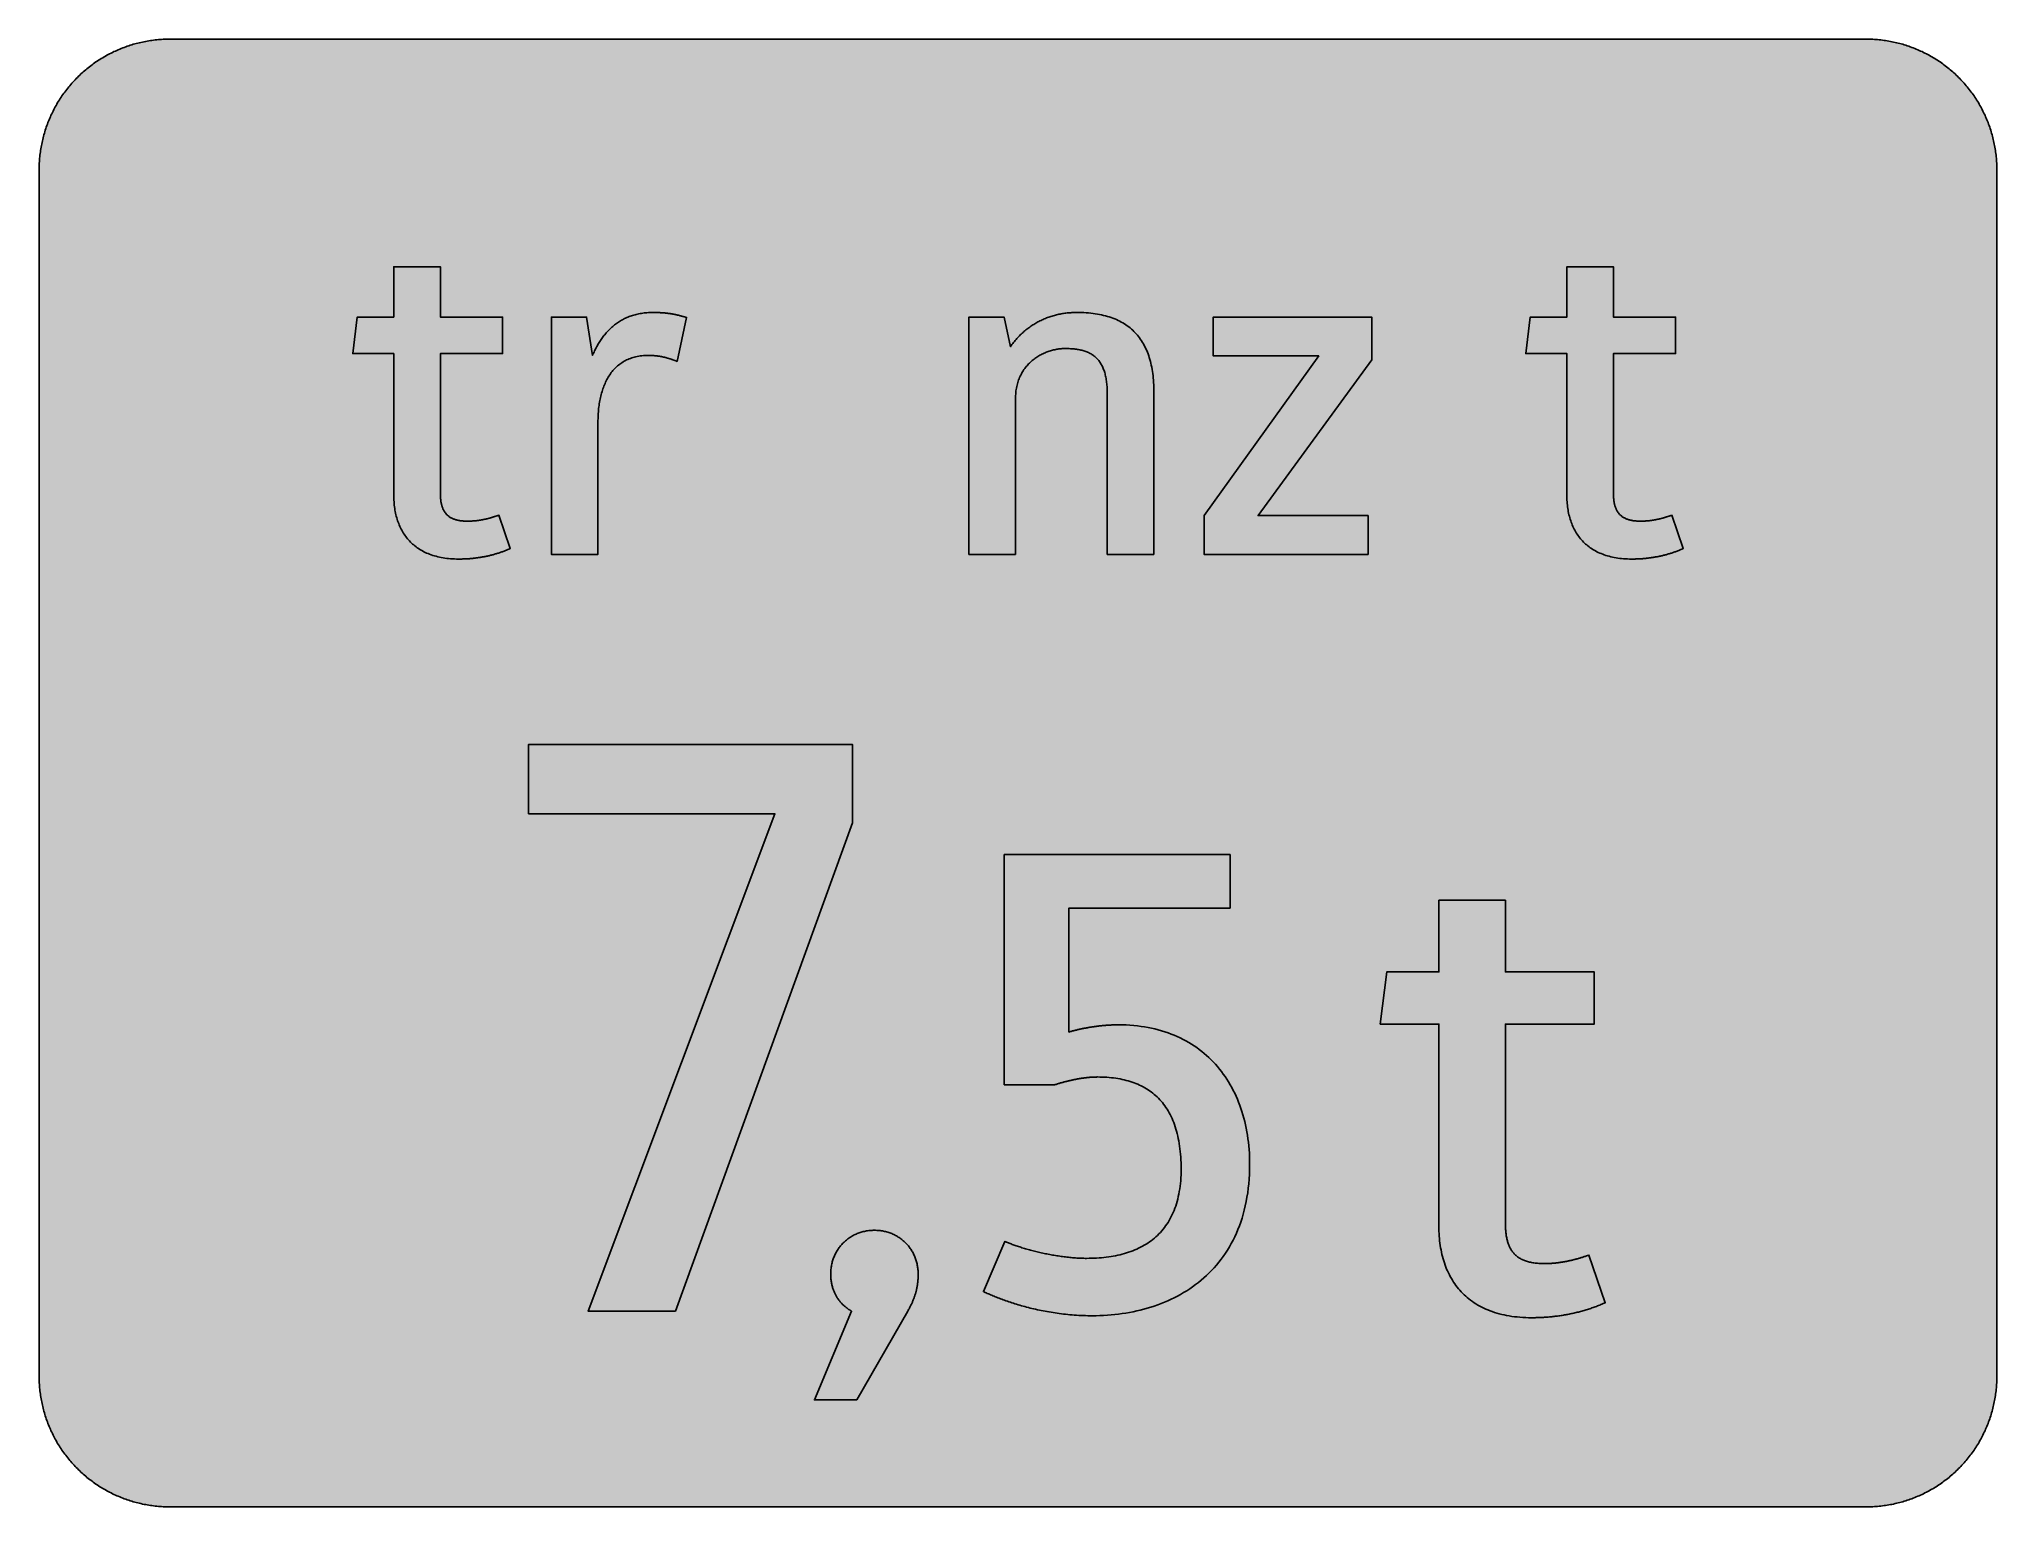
# Model space of a CAD drawing. Header units: millimetres. Extents: x 0 to 212, y 0 to 159.
import ezdxf

# ---------------------------------------------------------------- set-up
doc = ezdxf.new("R2010")
doc.units = ezdxf.units.MM

msp = doc.modelspace()

# ---------------------------------------------------------------- hatches: boundary and pattern name
for color, points in [(254, [(14.1633, 0.0536), (13.9878, 0.0533), (13.8125, 0.0559), (13.6373, 0.061), (13.462, 0.0686), (13.2893, 0.0787), (13.114, 0.0914), (12.9413, 0.1041), (12.7686, 0.1219), (12.5959, 0.1397), (12.4231, 0.16), (12.2504, 0.1829), (12.0777, 0.2057), (11.9075, 0.2337), (11.7373, 0.2616), (11.5672, 0.2921), (11.397, 0.3251), (11.2268, 0.3607), (11.0592, 0.3988), (10.8915, 0.4369), (10.7239, 0.4775), (10.5562, 0.5207), (10.3886, 0.5664), (10.2235, 0.6121), (10.0584, 0.6629), (9.8933, 0.7137), (9.7307, 0.7671), (9.5682, 0.8204), (9.4056, 0.8788), (9.2431, 0.9373), (9.083, 0.9982), (8.923, 1.0617), (8.763, 1.1252), (8.6055, 1.1938), (8.4455, 1.2624), (8.2906, 1.331), (8.1331, 1.4046), (7.9781, 1.4783), (7.8232, 1.5545), (7.6708, 1.6332), (7.5184, 1.7145), (7.366, 1.7958), (7.2161, 1.8796), (7.0663, 1.966), (6.919, 2.0523), (6.7716, 2.1438), (6.6243, 2.2352), (6.4795, 2.3266), (6.3348, 2.4232), (6.19, 2.5197), (6.0477, 2.6187), (5.908, 2.7178), (5.7683, 2.8194), (5.6286, 2.9235), (5.4915, 3.0302), (5.3543, 3.1369), (5.2197, 3.2461), (5.0851, 3.3579), (4.953, 3.4722), (4.8209, 3.5865), (4.6914, 3.7033), (4.5644, 3.8202), (4.4348, 3.9395), (4.3104, 4.0615), (4.1859, 4.1859), (4.0615, 4.3104), (3.9395, 4.4348), (3.8202, 4.5618), (3.7033, 4.6914), (3.5865, 4.8209), (3.4722, 4.953), (3.3579, 5.0851), (3.2487, 5.2197), (3.1369, 5.3543), (3.0302, 5.4915), (2.9235, 5.6286), (2.8194, 5.7683), (2.7178, 5.908), (2.6187, 6.0477), (2.5197, 6.19), (2.4232, 6.3348), (2.3266, 6.477), (2.2352, 6.6243), (2.1438, 6.7691), (2.0523, 6.919), (1.966, 7.0663), (1.8796, 7.2161), (1.7958, 7.366), (1.7145, 7.5184), (1.6332, 7.6708), (1.5545, 7.8232), (1.4783, 7.9781), (1.4046, 8.1331), (1.331, 8.2906), (1.2598, 8.4455), (1.1913, 8.603), (1.1252, 8.763), (1.0592, 8.923), (0.9982, 9.083), (0.9373, 9.2431), (0.8763, 9.4056), (0.8204, 9.5682), (0.7645, 9.7307), (0.7112, 9.8933), (0.6604, 10.0584), (0.6121, 10.2235), (0.5639, 10.3911), (0.5207, 10.5562), (0.4775, 10.7239), (0.4343, 10.8915), (0.3962, 11.0592), (0.3607, 11.2268), (0.3251, 11.397), (0.2921, 11.5672), (0.2616, 11.7373), (0.2311, 11.9075), (0.2057, 12.0802), (0.1803, 12.2504), (0.1575, 12.4231), (0.1372, 12.5959), (0.1194, 12.7686), (0.1041, 12.9413), (0.0889, 13.1166), (0.0787, 13.2893), (0.0686, 13.4645), (0.061, 13.6373), (0.0559, 13.8125), (0.0508, 13.9878), (0.0508, 14.163), (0.0522, 144.6925), (0.0508, 144.8664), (0.0559, 145.0416), (0.061, 145.2169), (0.0686, 145.3896), (0.0787, 145.5649), (0.0889, 145.7376), (0.1041, 145.9128), (0.1194, 146.0856), (0.1372, 146.2583), (0.1575, 146.431), (0.1803, 146.6037), (0.2057, 146.7739), (0.2311, 146.9466), (0.2616, 147.1168), (0.2921, 147.287), (0.3251, 147.4572), (0.3607, 147.6248), (0.3962, 147.795), (0.4343, 147.9626), (0.4775, 148.1303), (0.5207, 148.2979), (0.5639, 148.463), (0.6121, 148.6281), (0.6604, 148.7932), (0.7112, 148.9583), (0.7645, 149.1234), (0.8204, 149.286), (0.8763, 149.4485), (0.9373, 149.6111), (0.9982, 149.7711), (1.0592, 149.9311), (1.1252, 150.0911), (1.1913, 150.2486), (1.2598, 150.4061), (1.331, 150.5636), (1.4046, 150.7185), (1.4783, 150.876), (1.5545, 151.0284), (1.6332, 151.1833), (1.7145, 151.3357), (1.7958, 151.4856), (1.8796, 151.638), (1.966, 151.7879), (2.0523, 151.9352), (2.1438, 152.0825), (2.2352, 152.2298), (2.3266, 152.3746), (2.4232, 152.5194), (2.5197, 152.6616), (2.6187, 152.8039), (2.7178, 152.9461), (2.8194, 153.0858), (2.9235, 153.2255), (3.0302, 153.3627), (3.1369, 153.4973), (3.2487, 153.6344), (3.3579, 153.7665), (3.4722, 153.8986), (3.5865, 154.0307), (3.7033, 154.1602), (3.8202, 154.2898), (3.9395, 154.4168), (4.0615, 154.5438), (4.1859, 154.6682), (4.3104, 154.7901), (4.4348, 154.9121), (4.5644, 155.034), (4.6914, 155.1508), (4.8209, 155.2677), (4.953, 155.382), (5.0851, 155.4937), (5.2197, 155.6055), (5.3543, 155.7147), (5.4915, 155.8239), (5.6286, 155.9281), (5.7683, 156.0322), (5.908, 156.1338), (6.0477, 156.2354), (6.19, 156.3345), (6.3348, 156.431), (6.4795, 156.525), (6.6243, 156.6189), (6.7716, 156.7104), (6.919, 156.7993), (7.0663, 156.8882), (7.2161, 156.9745), (7.366, 157.0584), (7.5184, 157.1396), (7.6708, 157.2209), (7.8232, 157.2971), (7.9781, 157.3733), (8.1331, 157.4495), (8.2906, 157.5206), (8.4455, 157.5918), (8.6055, 157.6603), (8.763, 157.7289), (8.923, 157.7924), (9.083, 157.8559), (9.2431, 157.9169), (9.4056, 157.9753), (9.5682, 158.0337), (9.7307, 158.0871), (9.8933, 158.1404), (10.0584, 158.1912), (10.2235, 158.242), (10.3886, 158.2877), (10.5562, 158.3334), (10.7239, 158.3766), (10.8915, 158.4173), (11.0592, 158.4579), (11.2268, 158.4935), (11.397, 158.529), (11.5672, 158.562), (11.7373, 158.5925), (11.9075, 158.6205), (12.0777, 158.6484), (12.2504, 158.6713), (12.4231, 158.6941), (12.5959, 158.7144), (12.7686, 158.7322), (12.9413, 158.75), (13.114, 158.7627), (13.2893, 158.7754), (13.462, 158.7856), (13.6373, 158.7932), (13.8125, 158.7983), (13.9878, 158.8008), (14.163, 158.8033), (197.6078, 158.8036), (197.7822, 158.8008), (197.9574, 158.7983), (198.1327, 158.7932), (198.3054, 158.7856), (198.4807, 158.7754), (198.6534, 158.7627), (198.8287, 158.75), (199.0014, 158.7322), (199.1741, 158.7144), (199.3468, 158.6941), (199.5195, 158.6713), (199.6897, 158.6484), (199.8624, 158.6205), (200.0326, 158.5925), (200.2028, 158.562), (200.373, 158.529), (200.5432, 158.4935), (200.7108, 158.4579), (200.8784, 158.4173), (201.0461, 158.3766), (201.2137, 158.3334), (201.3788, 158.2877), (201.5465, 158.242), (201.7116, 158.1912), (201.8767, 158.1404), (202.0392, 158.0871), (202.2018, 158.0337), (202.3643, 157.9753), (202.5269, 157.9169), (202.6869, 157.8559), (202.8469, 157.7924), (203.007, 157.7289), (203.167, 157.6603), (203.3245, 157.5918), (203.4794, 157.5206), (203.6369, 157.4495), (203.7918, 157.3733), (203.9468, 157.2971), (204.0992, 157.2209), (204.2516, 157.1396), (204.404, 157.0584), (204.5538, 156.9745), (204.7037, 156.8882), (204.8535, 156.7993), (205.0009, 156.7104), (205.1456, 156.6189), (205.293, 156.525), (205.4352, 156.431), (205.58, 156.3345), (205.7222, 156.2354), (205.8619, 156.1338), (206.0016, 156.0322), (206.1413, 155.9281), (206.2785, 155.8239), (206.4156, 155.7147), (206.5503, 155.6055), (206.6849, 155.4937), (206.817, 155.382), (206.949, 155.2677), (207.0786, 155.1508), (207.2081, 155.034), (207.3351, 154.9121), (207.4596, 154.7901), (207.584, 154.6682), (207.7085, 154.5438), (207.8304, 154.4168), (207.9498, 154.2898), (208.0666, 154.1602), (208.1835, 154.0307), (208.2978, 153.8986), (208.4121, 153.7665), (208.5238, 153.6344), (208.6331, 153.4973), (208.7397, 153.3627), (208.8464, 153.2255), (208.9506, 153.0858), (209.0522, 152.9461), (209.1512, 152.8039), (209.2503, 152.6616), (209.3468, 152.5194), (209.4433, 152.3746), (209.5348, 152.2298), (209.6262, 152.0825), (209.7176, 151.9352), (209.804, 151.7879), (209.8904, 151.638), (209.9742, 151.4856), (210.0555, 151.3357), (210.1367, 151.1833), (210.2155, 151.0284), (210.2917, 150.876), (210.3653, 150.7185), (210.439, 150.5636), (210.5076, 150.4061), (210.5762, 150.2486), (210.6447, 150.0911), (210.7082, 149.9311), (210.7717, 149.7711), (210.8327, 149.6111), (210.8911, 149.4485), (210.9495, 149.286), (211.0029, 149.1234), (211.0562, 148.9583), (211.107, 148.7932), (211.1578, 148.6281), (211.2035, 148.463), (211.2493, 148.2979), (211.2924, 148.1303), (211.3331, 147.9626), (211.3712, 147.795), (211.4093, 147.6248), (211.4448, 147.4572), (211.4779, 147.287), (211.5083, 147.1168), (211.5363, 146.9466), (211.5642, 146.7739), (211.5871, 146.6037), (211.6099, 146.431), (211.6303, 146.2583), (211.648, 146.0856), (211.6658, 145.9128), (211.6785, 145.7376), (211.6912, 145.5649), (211.7014, 145.3896), (211.709, 145.2169), (211.7141, 145.0416), (211.7166, 144.8664), (211.7166, 144.6911), (211.7189, 14.1647), (211.7166, 13.9878), (211.7141, 13.8125), (211.709, 13.6373), (211.7014, 13.4645), (211.6912, 13.2893), (211.6785, 13.1166), (211.6658, 12.9413), (211.648, 12.7686), (211.6303, 12.5959), (211.6099, 12.4231), (211.5871, 12.2504), (211.5642, 12.0802), (211.5363, 11.9075), (211.5083, 11.7373), (211.4779, 11.5672), (211.4448, 11.397), (211.4093, 11.2268), (211.3712, 11.0592), (211.3331, 10.8915), (211.2924, 10.7239), (211.2493, 10.5562), (211.2035, 10.3911), (211.1578, 10.2235), (211.107, 10.0584), (211.0562, 9.8933), (211.0029, 9.7307), (210.9495, 9.5682), (210.8911, 9.4056), (210.8327, 9.2431), (210.7717, 9.083), (210.7082, 8.923), (210.6447, 8.763), (210.5762, 8.603), (210.5076, 8.4455), (210.439, 8.2906), (210.3653, 8.1331), (210.2917, 7.9781), (210.2155, 7.8232), (210.1367, 7.6708), (210.0555, 7.5184), (209.9742, 7.366), (209.8904, 7.2161), (209.804, 7.0663), (209.7176, 6.919), (209.6262, 6.7691), (209.5348, 6.6243), (209.4433, 6.477), (209.3468, 6.3348), (209.2503, 6.19), (209.1512, 6.0477), (209.0522, 5.908), (208.9506, 5.7683), (208.8464, 5.6286), (208.7397, 5.4915), (208.6331, 5.3543), (208.5238, 5.2197), (208.4121, 5.0851), (208.2978, 4.953), (208.1835, 4.8209), (208.0666, 4.6914), (207.9498, 4.5618), (207.8304, 4.4348), (207.7085, 4.3104), (207.584, 4.1859), (207.4596, 4.0615), (207.3351, 3.9395), (207.2081, 3.8202), (207.0786, 3.7033), (206.949, 3.5865), (206.817, 3.4722), (206.6849, 3.3579), (206.5503, 3.2461), (206.4156, 3.1369), (206.2785, 3.0302), (206.1413, 2.9235), (206.0016, 2.8194), (205.8619, 2.7178), (205.7222, 2.6187), (205.58, 2.5197), (205.4352, 2.4232), (205.293, 2.3266), (205.1456, 2.2352), (205.0009, 2.1438), (204.8535, 2.0523), (204.7037, 1.966), (204.5538, 1.8796), (204.404, 1.7958), (204.2516, 1.7145), (204.0992, 1.6332), (203.9468, 1.5545), (203.7918, 1.4783), (203.6369, 1.4046), (203.4794, 1.331), (203.3245, 1.2624), (203.167, 1.1938), (203.007, 1.1252), (202.8469, 1.0617), (202.6869, 0.9982), (202.5269, 0.9373), (202.3643, 0.8788), (202.2018, 0.8204), (202.0392, 0.7671), (201.8767, 0.7137), (201.7116, 0.6629), (201.5465, 0.6121), (201.3788, 0.5664), (201.2137, 0.5207), (201.0461, 0.4775), (200.8784, 0.4369), (200.7108, 0.3988), (200.5432, 0.3607), (200.373, 0.3251), (200.2028, 0.2921), (200.0326, 0.2616), (199.8624, 0.2337), (199.6897, 0.2057), (199.5195, 0.1829), (199.3468, 0.16), (199.1741, 0.1397), (199.0014, 0.1219), (198.8287, 0.1041), (198.6534, 0.0914), (198.4807, 0.0787), (198.3054, 0.0686), (198.1327, 0.061), (197.9574, 0.0559), (197.7822, 0.0533), (197.6069, 0.0533)]), (59, [(38.3963, 109.4849), (38.3972, 109.2962), (38.4023, 109.1108), (38.4099, 108.9279), (38.42, 108.7476), (38.4353, 108.5672), (38.4531, 108.3894), (38.4734, 108.2116), (38.4988, 108.0389), (38.5242, 107.8662), (38.5572, 107.696), (38.5902, 107.5258), (38.6283, 107.3607), (38.669, 107.1956), (38.7121, 107.0331), (38.7604, 106.873), (38.8112, 106.7156), (38.8645, 106.5606), (38.923, 106.4057), (38.9814, 106.2558), (39.0474, 106.106), (39.1135, 105.9612), (39.1846, 105.8164), (39.2608, 105.6767), (39.337, 105.537), (39.4183, 105.4024), (39.5046, 105.2678), (39.5935, 105.1382), (39.685, 105.0087), (39.7789, 104.8842), (39.878, 104.7623), (39.9796, 104.6429), (40.0863, 104.5261), (40.1955, 104.4118), (40.3098, 104.3026), (40.4266, 104.1933), (40.546, 104.0892), (40.6705, 103.9876), (40.7975, 103.8885), (40.927, 103.7946), (41.0616, 103.7006), (41.2013, 103.6117), (41.341, 103.5279), (41.4884, 103.4466), (41.6357, 103.3678), (41.7906, 103.2916), (41.9456, 103.2205), (42.1056, 103.1519), (42.2707, 103.0859), (42.4383, 103.0249), (42.6085, 102.9665), (42.7838, 102.9132), (42.9641, 102.8649), (43.147, 102.8167), (43.3324, 102.776), (43.5229, 102.7354), (43.7159, 102.7024), (43.9141, 102.6719), (44.1173, 102.6439), (44.323, 102.6211), (44.5313, 102.6033), (44.7446, 102.5881), (44.9631, 102.5779), (45.1841, 102.5703), (45.4076, 102.5677), (45.499, 102.5677), (45.5879, 102.5703), (45.6794, 102.5703), (45.7683, 102.5728), (45.8597, 102.5754), (45.9486, 102.5779), (46.0375, 102.5804), (46.1289, 102.5855), (46.2178, 102.5881), (46.3067, 102.5931), (46.3956, 102.6008), (46.4871, 102.6058), (46.576, 102.6109), (46.6649, 102.6185), (46.7538, 102.6262), (46.8427, 102.6338), (46.9316, 102.6439), (47.0205, 102.6541), (47.1094, 102.6617), (47.1983, 102.6719), (47.2872, 102.6846), (47.3761, 102.6947), (47.4624, 102.7074), (47.5513, 102.7201), (47.6402, 102.7328), (47.7291, 102.7455), (47.8155, 102.7608), (47.9044, 102.776), (47.9908, 102.7913), (48.0797, 102.8065), (48.166, 102.8243), (48.2549, 102.8395), (48.3413, 102.8573), (48.4276, 102.8751), (48.5165, 102.8954), (48.6029, 102.9157), (48.6893, 102.9335), (48.7756, 102.9564), (48.8645, 102.9767), (48.9509, 102.997), (49.0372, 103.0199), (49.1236, 103.0427), (49.21, 103.0681), (49.2938, 103.091), (49.3801, 103.1164), (49.4665, 103.1418), (49.5529, 103.1672), (49.6367, 103.1951), (49.723, 103.2205), (49.8094, 103.2485), (49.8932, 103.2789), (49.9796, 103.3069), (50.0634, 103.3374), (50.1498, 103.3678), (50.2336, 103.3983), (50.3174, 103.4288), (50.4012, 103.4618), (50.4876, 103.4948), (50.5714, 103.5279), (50.6552, 103.5634), (50.739, 103.5964), (50.8229, 103.632), (50.9067, 103.6676), (50.988, 103.7057), (49.7554, 107.3118), (49.6951, 107.2896), (49.6341, 107.2693), (49.5757, 107.249), (49.5173, 107.2312), (49.4589, 107.2109), (49.4005, 107.1931), (49.342, 107.1728), (49.2862, 107.155), (49.2277, 107.1372), (49.1719, 107.1194), (49.116, 107.1016), (49.0601, 107.0864), (49.0042, 107.0686), (48.9483, 107.0534), (48.895, 107.0381), (48.8391, 107.0229), (48.7858, 107.0077), (48.7299, 106.9924), (48.6766, 106.9772), (48.6232, 106.9645), (48.5699, 106.9518), (48.5165, 106.9365), (48.4632, 106.9238), (48.4099, 106.9111), (48.3591, 106.8984), (48.3057, 106.8883), (48.2524, 106.8756), (48.2016, 106.8654), (48.1482, 106.8527), (48.0974, 106.8426), (48.0466, 106.8324), (47.9933, 106.8222), (47.9425, 106.8121), (47.8917, 106.8045), (47.8409, 106.7943), (47.7901, 106.7867), (47.7368, 106.7765), (47.686, 106.7689), (47.6352, 106.7613), (47.5844, 106.7537), (47.5336, 106.746), (47.4828, 106.741), (47.432, 106.7333), (47.3812, 106.7283), (47.3304, 106.7206), (47.2796, 106.7156), (47.2288, 106.7105), (47.178, 106.7054), (47.1272, 106.7003), (47.0738, 106.6978), (47.023, 106.6927), (46.9722, 106.6902), (46.9214, 106.6851), (46.8706, 106.6825), (46.8173, 106.68), (46.7665, 106.6775), (46.7131, 106.6749), (46.6623, 106.6724), (46.609, 106.6724), (46.5582, 106.6698), (46.5049, 106.6698), (46.4515, 106.6698), (46.3982, 106.6673), (46.3474, 106.6673), (46.2432, 106.6698), (46.1416, 106.6724), (46.0451, 106.6749), (45.9486, 106.68), (45.8521, 106.6876), (45.7606, 106.6978), (45.6717, 106.7079), (45.5828, 106.7181), (45.4965, 106.7308), (45.4127, 106.746), (45.3314, 106.7638), (45.2526, 106.7816), (45.1739, 106.7994), (45.1002, 106.8222), (45.0266, 106.8451), (44.9529, 106.868), (44.8843, 106.8934), (44.8158, 106.9213), (44.7497, 106.9492), (44.6862, 106.9797), (44.6253, 107.0102), (44.5643, 107.0432), (44.5059, 107.0762), (44.4475, 107.1143), (44.3941, 107.1499), (44.3408, 107.1905), (44.2874, 107.2286), (44.2392, 107.2718), (44.1909, 107.315), (44.1452, 107.3582), (44.0995, 107.4039), (44.0563, 107.4522), (44.0157, 107.5004), (43.975, 107.5512), (43.9369, 107.602), (43.9014, 107.6554), (43.8658, 107.7087), (43.8328, 107.7646), (43.7998, 107.823), (43.7693, 107.8814), (43.7388, 107.9398), (43.7134, 108.0008), (43.6855, 108.0643), (43.6601, 108.1278), (43.6372, 108.1938), (43.6169, 108.2599), (43.594, 108.3285), (43.5762, 108.397), (43.5585, 108.4682), (43.5407, 108.5393), (43.5254, 108.6129), (43.5127, 108.6866), (43.4975, 108.7628), (43.4873, 108.839), (43.4772, 108.9177), (43.467, 108.999), (43.4594, 109.0778), (43.4518, 109.1616), (43.4467, 109.2454), (43.4416, 109.3292), (43.4365, 109.4156), (43.434, 109.5019), (43.434, 109.5908), (43.434, 109.6797), (43.4344, 124.7948), (50.1509, 124.7948), (50.1509, 128.7455), (43.4344, 128.7455), (43.4344, 134.1794), (38.3963, 134.1794), (38.3963, 128.7455), (34.4456, 128.7455), (33.9506, 124.7948), (38.3963, 124.7948)]), (59, [(165.2267, 109.4849), (165.227, 109.2962), (165.2321, 109.1108), (165.2397, 108.9279), (165.2499, 108.7476), (165.2651, 108.5672), (165.2829, 108.3894), (165.3032, 108.2116), (165.3286, 108.0389), (165.3565, 107.8662), (165.387, 107.696), (165.42, 107.5258), (165.4581, 107.3607), (165.4988, 107.1956), (165.542, 107.0331), (165.5902, 106.873), (165.641, 106.7156), (165.6944, 106.5606), (165.7528, 106.4057), (165.8137, 106.2558), (165.8772, 106.106), (165.9458, 105.9612), (166.0169, 105.8164), (166.0906, 105.6767), (166.1693, 105.537), (166.2506, 105.4024), (166.3344, 105.2678), (166.4233, 105.1382), (166.5148, 105.0087), (166.6088, 104.8842), (166.7078, 104.7623), (166.812, 104.6429), (166.9161, 104.5261), (167.0253, 104.4118), (167.1396, 104.3026), (167.2565, 104.1933), (167.3758, 104.0892), (167.5003, 103.9876), (167.6273, 103.8885), (167.7568, 103.7946), (167.8915, 103.7006), (168.0312, 103.6117), (168.1734, 103.5279), (168.3182, 103.4466), (168.468, 103.3678), (168.6204, 103.2916), (168.7779, 103.2205), (168.9379, 103.1519), (169.1005, 103.0859), (169.2681, 103.0249), (169.4409, 102.9665), (169.6161, 102.9132), (169.7939, 102.8649), (169.9768, 102.8167), (170.1622, 102.776), (170.3527, 102.7354), (170.5483, 102.7024), (170.7464, 102.6719), (170.9471, 102.6439), (171.1528, 102.6211), (171.3611, 102.6033), (171.5745, 102.5881), (171.7929, 102.5779), (172.0139, 102.5703), (172.2374, 102.5677), (172.3288, 102.5677), (172.4177, 102.5703), (172.5092, 102.5703), (172.5981, 102.5728), (172.6895, 102.5754), (172.7784, 102.5779), (172.8673, 102.5804), (172.9588, 102.5855), (173.0477, 102.5881), (173.1366, 102.5931), (173.228, 102.6008), (173.3169, 102.6058), (173.4058, 102.6109), (173.4947, 102.6185), (173.5836, 102.6262), (173.6725, 102.6338), (173.7614, 102.6439), (173.8503, 102.6541), (173.9392, 102.6617), (174.0281, 102.6719), (174.117, 102.6846), (174.2059, 102.6947), (174.2948, 102.7074), (174.3812, 102.7201), (174.4701, 102.7328), (174.559, 102.7455), (174.6453, 102.7608), (174.7342, 102.776), (174.8231, 102.7913), (174.9095, 102.8065), (174.9984, 102.8243), (175.0847, 102.8395), (175.1711, 102.8573), (175.26, 102.8751), (175.3464, 102.8954), (175.4327, 102.9157), (175.5216, 102.9335), (175.608, 102.9564), (175.6943, 102.9767), (175.7807, 102.997), (175.8671, 103.0199), (175.9534, 103.0427), (176.0398, 103.0681), (176.1261, 103.091), (176.2125, 103.1164), (176.2963, 103.1418), (176.3827, 103.1672), (176.469, 103.1951), (176.5529, 103.2205), (176.6392, 103.2485), (176.7256, 103.2789), (176.8094, 103.3069), (176.8932, 103.3374), (176.9796, 103.3678), (177.0634, 103.3983), (177.1472, 103.4288), (177.2336, 103.4618), (177.3174, 103.4948), (177.4012, 103.5279), (177.485, 103.5634), (177.5689, 103.5964), (177.6527, 103.632), (177.7365, 103.6676), (177.8203, 103.7057), (176.5861, 107.3118), (176.5249, 107.2896), (176.4665, 107.2693), (176.4055, 107.249), (176.3471, 107.2312), (176.2887, 107.2109), (176.2303, 107.1931), (176.1744, 107.1728), (176.116, 107.155), (176.0601, 107.1372), (176.0017, 107.1194), (175.9458, 107.1016), (175.8899, 107.0864), (175.834, 107.0686), (175.7807, 107.0534), (175.7248, 107.0381), (175.6715, 107.0229), (175.6156, 107.0077), (175.5623, 106.9924), (175.5089, 106.9772), (175.453, 106.9645), (175.3997, 106.9518), (175.3464, 106.9365), (175.2956, 106.9238), (175.2422, 106.9111), (175.1889, 106.8984), (175.1381, 106.8883), (175.0847, 106.8756), (175.0314, 106.8654), (174.9806, 106.8527), (174.9298, 106.8426), (174.8765, 106.8324), (174.8257, 106.8222), (174.7749, 106.8121), (174.7241, 106.8045), (174.6707, 106.7943), (174.6199, 106.7867), (174.5691, 106.7765), (174.5183, 106.7689), (174.4675, 106.7613), (174.4167, 106.7537), (174.3659, 106.746), (174.3151, 106.741), (174.2643, 106.7333), (174.2135, 106.7283), (174.1627, 106.7206), (174.1119, 106.7156), (174.0586, 106.7105), (174.0078, 106.7054), (173.957, 106.7003), (173.9062, 106.6978), (173.8554, 106.6927), (173.8046, 106.6902), (173.7538, 106.6851), (173.7004, 106.6825), (173.6496, 106.68), (173.5988, 106.6775), (173.5455, 106.6749), (173.4947, 106.6724), (173.4414, 106.6724), (173.3906, 106.6698), (173.3372, 106.6698), (173.2839, 106.6698), (173.2305, 106.6673), (173.1772, 106.6673), (173.0756, 106.6698), (172.974, 106.6724), (172.8749, 106.6749), (172.7784, 106.68), (172.6844, 106.6876), (172.593, 106.6978), (172.5016, 106.7079), (172.4152, 106.7181), (172.3288, 106.7308), (172.245, 106.746), (172.1637, 106.7638), (172.085, 106.7816), (172.0063, 106.7994), (171.9301, 106.8222), (171.8564, 106.8451), (171.7853, 106.868), (171.7142, 106.8934), (171.6481, 106.9213), (171.5821, 106.9492), (171.516, 106.9797), (171.4551, 107.0102), (171.3941, 107.0432), (171.3357, 107.0762), (171.2798, 107.1143), (171.2239, 107.1499), (171.1706, 107.1905), (171.1198, 107.2286), (171.069, 107.2718), (171.0207, 107.315), (170.975, 107.3582), (170.9293, 107.4039), (170.8887, 107.4522), (170.8455, 107.5004), (170.8074, 107.5512), (170.7667, 107.602), (170.7312, 107.6554), (170.6956, 107.7087), (170.6626, 107.7646), (170.6296, 107.823), (170.5991, 107.8814), (170.5712, 107.9398), (170.5432, 108.0008), (170.5178, 108.0643), (170.4924, 108.1278), (170.4696, 108.1938), (170.4467, 108.2599), (170.4264, 108.3285), (170.4061, 108.397), (170.3883, 108.4682), (170.373, 108.5393), (170.3553, 108.6129), (170.3426, 108.6866), (170.3299, 108.7628), (170.3172, 108.839), (170.307, 108.9177), (170.2968, 108.999), (170.2892, 109.0778), (170.2816, 109.1616), (170.2765, 109.2454), (170.2714, 109.3292), (170.2689, 109.4156), (170.2664, 109.5019), (170.2638, 109.5908), (170.2638, 109.6797), (170.265, 124.7948), (176.9816, 124.7948), (176.9816, 128.7455), (170.265, 128.7455), (170.265, 134.1794), (165.2267, 134.1794), (165.2267, 128.7455), (161.2759, 128.7455), (160.7827, 124.7948), (165.2267, 124.7948)]), (59, [(65.9059, 124.5979), (65.9562, 124.5972), (66.007, 124.5972), (66.0552, 124.5946), (66.106, 124.5946), (66.1568, 124.5921), (66.2051, 124.5921), (66.2534, 124.5895), (66.3042, 124.587), (66.3524, 124.5845), (66.4007, 124.5819), (66.4489, 124.5794), (66.4972, 124.5743), (66.5455, 124.5718), (66.5937, 124.5667), (66.642, 124.5641), (66.6902, 124.5591), (66.736, 124.554), (66.7842, 124.5489), (66.8325, 124.5438), (66.8782, 124.5362), (66.9265, 124.5311), (66.9722, 124.5235), (67.0204, 124.5184), (67.0662, 124.5108), (67.1144, 124.5032), (67.1601, 124.4956), (67.2084, 124.4879), (67.2541, 124.4778), (67.2998, 124.4702), (67.3481, 124.46), (67.3938, 124.4524), (67.4421, 124.4422), (67.4878, 124.4321), (67.5361, 124.4219), (67.5818, 124.4117), (67.63, 124.399), (67.6758, 124.3889), (67.724, 124.3762), (67.7723, 124.366), (67.818, 124.3533), (67.8663, 124.3406), (67.9145, 124.3279), (67.9628, 124.3127), (68.0085, 124.3), (68.0568, 124.2847), (68.105, 124.272), (68.1558, 124.2568), (68.2041, 124.2416), (68.2523, 124.2263), (68.3006, 124.2111), (68.3514, 124.1958), (68.3997, 124.1781), (68.4505, 124.1628), (68.5013, 124.145), (68.5495, 124.1273), (68.6003, 124.1095), (68.6511, 124.0917), (68.7019, 124.0714), (68.7553, 124.0536), (68.8061, 124.0358), (68.8594, 124.0155), (68.9102, 123.9952), (68.9635, 123.9749), (69.0169, 123.9545), (70.0553, 128.6962), (70.0049, 128.7094), (69.9567, 128.7221), (69.9084, 128.7374), (69.8627, 128.7501), (69.8144, 128.7628), (69.7662, 128.778), (69.7205, 128.7907), (69.6722, 128.8034), (69.6239, 128.8161), (69.5782, 128.8288), (69.53, 128.844), (69.4842, 128.8567), (69.436, 128.8694), (69.3903, 128.8821), (69.342, 128.8923), (69.2963, 128.905), (69.248, 128.9177), (69.1998, 128.9304), (69.1515, 128.9406), (69.1058, 128.9533), (69.0575, 128.9634), (69.0093, 128.9761), (68.9585, 128.9863), (68.9102, 128.999), (68.8619, 129.0091), (68.8111, 129.0193), (68.7603, 129.0295), (68.7121, 129.0396), (68.6587, 129.0498), (68.6079, 129.0599), (68.5571, 129.0701), (68.5038, 129.0777), (68.4505, 129.0879), (68.3971, 129.098), (68.3438, 129.1057), (68.2879, 129.1133), (68.2346, 129.1234), (68.1787, 129.1311), (68.1203, 129.1387), (68.0644, 129.1463), (68.006, 129.1539), (67.945, 129.159), (67.8866, 129.1666), (67.8256, 129.1717), (67.7647, 129.1793), (67.7012, 129.1844), (67.6377, 129.1895), (67.5742, 129.1971), (67.5081, 129.2022), (67.4421, 129.2047), (67.376, 129.2098), (67.3075, 129.2149), (67.2389, 129.2174), (67.1678, 129.2225), (67.0966, 129.225), (67.023, 129.2276), (66.9493, 129.2301), (66.8757, 129.2327), (66.7995, 129.2352), (66.7207, 129.2352), (66.642, 129.2377), (66.5632, 129.2377), (66.482, 129.2403), (66.3981, 129.2403), (66.2381, 129.2377), (66.0781, 129.2327), (65.9232, 129.225), (65.7682, 129.2149), (65.6158, 129.2022), (65.466, 129.1869), (65.3186, 129.1692), (65.1713, 129.1463), (65.0291, 129.1234), (64.8868, 129.0955), (64.7471, 129.0676), (64.61, 129.0345), (64.4754, 129.0015), (64.3407, 128.9634), (64.2112, 128.9228), (64.0817, 128.8821), (63.9521, 128.8364), (63.8277, 128.7907), (63.7057, 128.7399), (63.5838, 128.6891), (63.4644, 128.6358), (63.3451, 128.5799), (63.2308, 128.5215), (63.1165, 128.4605), (63.0047, 128.397), (62.8929, 128.3335), (62.7837, 128.2649), (62.677, 128.1963), (62.5729, 128.1252), (62.4688, 128.0516), (62.3672, 127.9754), (62.2681, 127.8992), (62.169, 127.8204), (62.0725, 127.7391), (61.9785, 127.6553), (61.8846, 127.5715), (61.7931, 127.4851), (61.7042, 127.3962), (61.6153, 127.3073), (61.529, 127.2159), (61.4451, 127.1219), (61.3613, 127.0279), (61.2775, 126.9314), (61.1988, 126.8324), (61.12, 126.7333), (61.0413, 126.6317), (60.9651, 126.5301), (60.8914, 126.426), (60.8178, 126.3218), (60.7466, 126.2151), (60.6755, 126.1059), (60.6069, 125.9967), (60.5384, 125.8875), (60.4723, 125.7757), (60.4063, 125.6614), (60.3428, 125.5471), (60.2818, 125.4328), (60.2209, 125.316), (60.1599, 125.1991), (60.1015, 125.0798), (60.0431, 124.9604), (59.9872, 124.841), (59.9313, 124.7191), (59.878, 124.5972), (59.2377, 128.7455), (55.4359, 128.7455), (55.4359, 103.0647), (60.4725, 103.0647), (60.4725, 117.3864), (60.4723, 117.5715), (60.4749, 117.7569), (60.4825, 117.9424), (60.4901, 118.1252), (60.5003, 118.3081), (60.513, 118.4885), (60.5282, 118.6663), (60.546, 118.8441), (60.5663, 119.0193), (60.5892, 119.1946), (60.6146, 119.3648), (60.6425, 119.5375), (60.673, 119.7051), (60.706, 119.8728), (60.7416, 120.0379), (60.7771, 120.2004), (60.8178, 120.3604), (60.8609, 120.5205), (60.9067, 120.6754), (60.9549, 120.8303), (61.0057, 120.9827), (61.0591, 121.1326), (61.1149, 121.2799), (61.1734, 121.4247), (61.2369, 121.5669), (61.3004, 121.7066), (61.3664, 121.8438), (61.4375, 121.981), (61.5086, 122.1105), (61.5848, 122.24), (61.661, 122.367), (61.7423, 122.4915), (61.8261, 122.6109), (61.9125, 122.7303), (62.0014, 122.8446), (62.0954, 122.9563), (62.1894, 123.063), (62.2884, 123.1697), (62.3875, 123.2713), (62.4916, 123.3703), (62.5983, 123.4643), (62.7075, 123.5558), (62.8218, 123.6447), (62.9361, 123.731), (63.0555, 123.8098), (63.1774, 123.8885), (63.3019, 123.9622), (63.4314, 124.0333), (63.561, 124.0993), (63.6956, 124.1603), (63.8327, 124.2187), (63.9724, 124.2746), (64.1147, 124.3254), (64.262, 124.3711), (64.4119, 124.4117), (64.5643, 124.4498), (64.7217, 124.4854), (64.8792, 124.5133), (65.0418, 124.5387), (65.2094, 124.5591), (65.3771, 124.5768), (65.5498, 124.587), (65.725, 124.5946), (65.9054, 124.5972)]), (59, [(120.5798, 103.0647), (120.5798, 120.6468), (120.5763, 120.9065), (120.5713, 121.1656), (120.5611, 121.4196), (120.5484, 121.6685), (120.5306, 121.9149), (120.5103, 122.1588), (120.4849, 122.3975), (120.4544, 122.6312), (120.4214, 122.8623), (120.3858, 123.0884), (120.3452, 123.3094), (120.2995, 123.5278), (120.2512, 123.7437), (120.1979, 123.9545), (120.1395, 124.1603), (120.081, 124.3635), (120.015, 124.5616), (119.9464, 124.7572), (119.8728, 124.9477), (119.7966, 125.1331), (119.7153, 125.316), (119.6315, 125.4938), (119.54, 125.669), (119.4486, 125.8392), (119.3495, 126.0043), (119.2479, 126.1669), (119.1438, 126.3244), (119.0346, 126.4793), (118.9203, 126.6292), (118.8009, 126.7739), (118.679, 126.9162), (118.5545, 127.0533), (118.4224, 127.188), (118.2878, 127.315), (118.1481, 127.442), (118.0059, 127.5613), (117.8585, 127.6782), (117.7061, 127.7925), (117.5512, 127.8992), (117.3912, 128.0033), (117.2261, 128.1049), (117.0559, 128.2014), (116.8832, 128.2929), (116.7054, 128.3792), (116.525, 128.463), (116.3371, 128.5418), (116.1466, 128.618), (115.9535, 128.6891), (115.7529, 128.7551), (115.5497, 128.8161), (115.3414, 128.8745), (115.128, 128.9279), (114.9121, 128.9787), (114.6912, 129.0244), (114.4651, 129.065), (114.234, 129.1006), (114.0003, 129.1336), (113.7615, 129.1615), (113.5177, 129.1844), (113.2688, 129.2047), (113.0173, 129.22), (112.7608, 129.2301), (112.4991, 129.2377), (112.2324, 129.2403), (112.1029, 129.2377), (111.9734, 129.2352), (111.8438, 129.2301), (111.7143, 129.225), (111.5847, 129.2174), (111.4577, 129.2073), (111.3282, 129.1971), (111.2012, 129.1844), (111.0742, 129.1692), (110.9447, 129.1514), (110.8177, 129.1336), (110.6932, 129.1133), (110.5662, 129.0904), (110.4392, 129.0676), (110.3147, 129.0422), (110.1903, 129.0142), (110.0633, 128.9863), (109.9414, 128.9558), (109.8169, 128.9228), (109.6924, 128.8872), (109.5705, 128.8517), (109.4486, 128.8136), (109.3267, 128.7729), (109.2073, 128.7323), (109.0854, 128.6866), (108.966, 128.6434), (108.8466, 128.5951), (108.7298, 128.5469), (108.6104, 128.4961), (108.4936, 128.4427), (108.3767, 128.3868), (108.2624, 128.331), (108.1481, 128.2725), (108.0338, 128.2141), (107.9195, 128.1506), (107.8078, 128.0871), (107.696, 128.0211), (107.5868, 127.955), (107.475, 127.8865), (107.3658, 127.8128), (107.2591, 127.7417), (107.1524, 127.6655), (107.0458, 127.5893), (106.9391, 127.5105), (106.8349, 127.4293), (106.7333, 127.348), (106.6317, 127.2616), (106.5301, 127.1753), (106.4285, 127.0889), (106.3295, 126.9975), (106.233, 126.906), (106.1364, 126.812), (106.0399, 126.7155), (105.9459, 126.619), (105.852, 126.5199), (105.7605, 126.4183), (105.6691, 126.3142), (105.5802, 126.2075), (105.4913, 126.1008), (105.4049, 125.9916), (105.3186, 125.8799), (105.2347, 125.7681), (105.1509, 125.6513), (105.0696, 125.5344), (104.3795, 128.7455), (100.5776, 128.7455), (100.5776, 103.0647), (105.6143, 103.0647), (105.6143, 119.9056), (105.6157, 120.0785), (105.6208, 120.2512), (105.6335, 120.4189), (105.6462, 120.584), (105.6665, 120.7465), (105.6894, 120.9065), (105.7173, 121.0615), (105.7478, 121.2164), (105.7808, 121.3663), (105.8189, 121.5136), (105.8621, 121.6584), (105.9078, 121.8006), (105.9561, 121.9378), (106.0069, 122.0749), (106.0628, 122.207), (106.1212, 122.3366), (106.1822, 122.4636), (106.2457, 122.588), (106.3142, 122.7099), (106.3854, 122.8268), (106.4565, 122.9436), (106.5327, 123.0554), (106.6114, 123.1671), (106.6927, 123.2738), (106.774, 123.378), (106.8603, 123.4796), (106.9467, 123.5761), (107.0381, 123.6726), (107.1296, 123.7666), (107.2236, 123.8555), (107.3175, 123.9444), (107.4166, 124.0282), (107.5157, 124.1095), (107.6173, 124.1908), (107.7189, 124.267), (107.823, 124.3406), (107.9271, 124.4117), (108.0338, 124.4803), (108.143, 124.5464), (108.2523, 124.6073), (108.3615, 124.6683), (108.4732, 124.7267), (108.585, 124.7826), (108.6968, 124.8334), (108.8111, 124.8842), (108.9254, 124.9299), (109.0397, 124.9756), (109.1565, 125.0163), (109.2708, 125.0569), (109.3876, 125.0925), (109.5045, 125.1255), (109.6188, 125.1585), (109.7356, 125.1864), (109.8525, 125.2144), (109.9693, 125.2372), (110.0861, 125.2576), (110.2004, 125.2779), (110.3173, 125.2931), (110.4316, 125.3058), (110.5459, 125.3185), (110.6602, 125.3261), (110.7719, 125.3338), (110.8862, 125.3363), (110.998, 125.3388), (111.1402, 125.3363), (111.2799, 125.3338), (111.4171, 125.3287), (111.5517, 125.3236), (111.6863, 125.3134), (111.8159, 125.3033), (111.9454, 125.2931), (112.0724, 125.2779), (112.1943, 125.2601), (112.3163, 125.2423), (112.4356, 125.222), (112.5525, 125.1991), (112.6693, 125.1737), (112.7811, 125.1483), (112.8903, 125.1179), (112.9995, 125.0874), (113.1037, 125.0544), (113.2078, 125.0163), (113.3094, 124.9782), (113.4085, 124.9375), (113.505, 124.8943), (113.599, 124.8512), (113.6904, 124.8029), (113.7793, 124.7521), (113.8682, 124.6988), (113.952, 124.6429), (114.0358, 124.587), (114.1171, 124.526), (114.1959, 124.4625), (114.2721, 124.3965), (114.3457, 124.3279), (114.4168, 124.2568), (114.4854, 124.1831), (114.554, 124.1069), (114.6175, 124.0282), (114.681, 123.9469), (114.742, 123.8606), (114.8004, 123.7742), (114.8563, 123.6828), (114.9096, 123.5888), (114.9629, 123.4923), (115.0112, 123.3932), (115.0595, 123.2916), (115.1026, 123.1849), (115.1458, 123.0782), (115.1865, 122.9665), (115.2246, 122.8522), (115.2601, 122.7328), (115.2957, 122.6134), (115.3262, 122.489), (115.3566, 122.362), (115.3846, 122.2299), (115.4074, 122.0953), (115.4328, 121.9581), (115.4532, 121.8184), (115.4709, 121.6736), (115.4862, 121.5263), (115.5014, 121.3764), (115.5141, 121.2215), (115.5243, 121.064), (115.5319, 120.904), (115.537, 120.7389), (115.5395, 120.5713), (115.5395, 120.3985), (115.5418, 103.0647)]), (59, [(144.1372, 124.1044), (144.1372, 128.7455), (127, 128.7455), (127, 124.5482), (138.4088, 124.5482), (126.0119, 107.2621), (126.0119, 103.0647), (143.7432, 103.0647), (143.7432, 107.2621), (131.8398, 107.2621)]), (59, [(87.9821, 74.0488), (87.9821, 82.5154), (52.9689, 82.5154), (52.9689, 75.0189), (79.6036, 75.0189), (59.4071, 21.2203), (68.8439, 21.2203)]), (59, [(128.8161, 64.8226), (128.8161, 70.6078), (104.4042, 70.6078), (104.4042, 45.7024), (109.8381, 45.7024), (109.9185, 45.7276), (110.0023, 45.753), (110.0836, 45.7784), (110.1649, 45.8038), (110.2462, 45.8292), (110.3274, 45.8521), (110.4087, 45.8749), (110.4875, 45.9003), (110.5687, 45.9232), (110.6475, 45.9435), (110.7262, 45.9664), (110.8075, 45.9892), (110.8862, 46.0096), (110.965, 46.0299), (111.0412, 46.0502), (111.1199, 46.0705), (111.1987, 46.0908), (111.2749, 46.1112), (111.3511, 46.1289), (111.4273, 46.1467), (111.5035, 46.1645), (111.5797, 46.1823), (111.6559, 46.2001), (111.7321, 46.2153), (111.8057, 46.2331), (111.8819, 46.2483), (111.9556, 46.2636), (112.0292, 46.2788), (112.1029, 46.294), (112.1766, 46.3093), (112.2502, 46.322), (112.3239, 46.3347), (112.395, 46.3474), (112.4687, 46.3601), (112.5398, 46.3728), (112.6109, 46.3855), (112.6846, 46.3956), (112.7557, 46.4083), (112.8243, 46.4185), (112.8954, 46.4287), (112.9665, 46.4388), (113.0351, 46.4464), (113.1062, 46.4566), (113.1748, 46.4642), (113.2434, 46.4718), (113.3119, 46.4795), (113.3805, 46.4871), (113.4491, 46.4947), (113.5151, 46.4998), (113.5837, 46.5074), (113.6498, 46.5125), (113.7158, 46.5176), (113.7818, 46.5226), (113.8479, 46.5252), (113.9139, 46.5303), (113.98, 46.5328), (114.046, 46.5379), (114.1095, 46.5404), (114.1755, 46.543), (114.239, 46.543), (114.3025, 46.5455), (114.366, 46.5455), (114.4295, 46.548), (114.493, 46.548), (114.7496, 46.5455), (115.0036, 46.5379), (115.2525, 46.5277), (115.5014, 46.5125), (115.7453, 46.4947), (115.9866, 46.4718), (116.2253, 46.4439), (116.4615, 46.4109), (116.6927, 46.3753), (116.9213, 46.3347), (117.1473, 46.289), (117.3709, 46.2407), (117.5893, 46.1848), (117.8052, 46.1264), (118.016, 46.0629), (118.2243, 45.9943), (118.43, 45.9207), (118.6332, 45.8445), (118.8314, 45.7632), (119.0244, 45.6743), (119.2174, 45.5828), (119.4054, 45.4863), (119.5883, 45.3847), (119.7686, 45.278), (119.9439, 45.1663), (120.1166, 45.0494), (120.2868, 44.9301), (120.4519, 44.8031), (120.6119, 44.671), (120.7694, 44.5338), (120.9218, 44.3916), (121.0716, 44.2443), (121.2164, 44.0919), (121.3587, 43.9344), (121.4958, 43.7718), (121.6279, 43.6042), (121.7574, 43.4315), (121.8819, 43.2511), (122.0013, 43.0682), (122.1156, 42.8777), (122.2273, 42.6822), (122.3366, 42.4815), (122.4382, 42.2758), (122.5372, 42.0649), (122.6312, 41.8465), (122.7201, 41.623), (122.8065, 41.3944), (122.8852, 41.1607), (122.9614, 40.9194), (123.0325, 40.673), (123.0986, 40.4216), (123.1621, 40.1625), (123.2179, 39.8983), (123.2713, 39.6291), (123.317, 39.3548), (123.3602, 39.0728), (123.3983, 38.7858), (123.4313, 38.4912), (123.4592, 38.1914), (123.4821, 37.8841), (123.4999, 37.5717), (123.5126, 37.2542), (123.5202, 36.9291), (123.5227, 36.5989), (123.5202, 36.2712), (123.51, 35.9512), (123.4948, 35.6362), (123.4745, 35.3289), (123.4465, 35.0266), (123.411, 34.7294), (123.3729, 34.4399), (123.3272, 34.1579), (123.2764, 33.8811), (123.2179, 33.6093), (123.1544, 33.3451), (123.0859, 33.086), (123.0122, 32.8346), (122.9335, 32.5882), (122.8496, 32.3469), (122.7582, 32.1132), (122.6617, 31.8821), (122.5626, 31.6611), (122.4559, 31.4427), (122.3442, 31.2318), (122.2273, 31.0261), (122.1054, 30.8254), (121.981, 30.6299), (121.8489, 30.4394), (121.7117, 30.2565), (121.572, 30.0787), (121.4272, 29.906), (121.2774, 29.7383), (121.1224, 29.5758), (120.9624, 29.4183), (120.7999, 29.2659), (120.6297, 29.1211), (120.457, 28.9789), (120.2817, 28.8442), (120.1014, 28.7122), (119.9159, 28.5852), (119.7254, 28.4658), (119.5324, 28.3489), (119.3343, 28.2372), (119.1336, 28.1305), (118.9304, 28.0289), (118.7196, 27.9324), (118.5088, 27.8409), (118.2929, 27.7546), (118.0719, 27.6708), (117.8484, 27.5946), (117.6223, 27.5209), (117.3912, 27.4523), (117.1575, 27.3863), (116.9213, 27.3279), (116.68, 27.272), (116.4387, 27.2212), (116.1923, 27.1755), (115.9408, 27.1323), (115.6894, 27.0942), (115.4328, 27.0586), (115.1763, 27.0307), (114.9147, 27.0027), (114.6505, 26.9824), (114.3838, 26.9646), (114.1146, 26.9519), (113.8428, 26.9418), (113.5685, 26.9367), (113.2916, 26.9342), (113.1468, 26.9342), (112.9995, 26.9367), (112.8522, 26.9392), (112.7023, 26.9443), (112.5525, 26.9519), (112.4026, 26.9596), (112.2502, 26.9672), (112.0978, 26.9773), (111.9454, 26.99), (111.793, 27.0027), (111.6381, 27.0154), (111.4831, 27.0307), (111.3282, 27.0459), (111.1733, 27.0637), (111.0183, 27.0815), (110.8634, 27.1018), (110.7084, 27.1221), (110.5535, 27.1424), (110.396, 27.1653), (110.2411, 27.1882), (110.0861, 27.2136), (109.9312, 27.239), (109.7763, 27.2644), (109.6213, 27.2898), (109.4689, 27.3177), (109.314, 27.3482), (109.1616, 27.3761), (109.0092, 27.4066), (108.8593, 27.4371), (108.7069, 27.4676), (108.5571, 27.5006), (108.4072, 27.5336), (108.2599, 27.5666), (108.1126, 27.5996), (107.9652, 27.6352), (107.8205, 27.6708), (107.6757, 27.7063), (107.5334, 27.7419), (107.3912, 27.7774), (107.2515, 27.8155), (107.1143, 27.8536), (106.9772, 27.8917), (106.84, 27.9298), (106.7079, 27.9679), (106.5759, 28.006), (106.4438, 28.0441), (106.3168, 28.0848), (106.1898, 28.1254), (106.0653, 28.1635), (105.9409, 28.2042), (105.8215, 28.2448), (105.7021, 28.2854), (105.5878, 28.3235), (105.4735, 28.3642), (105.3617, 28.4048), (105.2525, 28.4455), (105.1458, 28.4861), (105.0417, 28.5267), (104.9401, 28.5674), (104.841, 28.608), (104.7445, 28.6487), (104.6505, 28.6893), (104.5616, 28.7274), (104.4727, 28.768), (102.1472, 23.3369), (102.2477, 23.2893), (102.3518, 23.241), (102.4585, 23.1927), (102.5677, 23.1445), (102.682, 23.0937), (102.7989, 23.0429), (102.9183, 22.9921), (103.0402, 22.9387), (103.1646, 22.8879), (103.2942, 22.8346), (103.4263, 22.7813), (103.5609, 22.7279), (103.698, 22.6746), (103.8377, 22.6187), (103.98, 22.5654), (104.1248, 22.5095), (104.2746, 22.4561), (104.4245, 22.4003), (104.5794, 22.3469), (104.7369, 22.291), (104.8969, 22.2377), (105.0569, 22.1844), (105.222, 22.1285), (105.3897, 22.0751), (105.5599, 22.0218), (105.7326, 21.9685), (105.9078, 21.9151), (106.0856, 21.8643), (106.266, 21.811), (106.4489, 21.7602), (106.6317, 21.7094), (106.8197, 21.6586), (107.0102, 21.6103), (107.2007, 21.5621), (107.3963, 21.5138), (107.5919, 21.4681), (107.7925, 21.4224), (107.9932, 21.3766), (108.1964, 21.3335), (108.4021, 21.2903), (108.6104, 21.2471), (108.8187, 21.209), (109.032, 21.1684), (109.2454, 21.1303), (109.4613, 21.0947), (109.6797, 21.0591), (109.9007, 21.0261), (110.1217, 20.9931), (110.3478, 20.9626), (110.5738, 20.9347), (110.7999, 20.9067), (111.031, 20.8813), (111.2622, 20.8559), (111.4958, 20.8356), (111.7321, 20.8153), (111.9683, 20.795), (112.207, 20.7797), (112.4483, 20.7645), (112.6922, 20.7518), (112.936, 20.7416), (113.1799, 20.734), (113.4288, 20.7289), (113.6777, 20.7264), (113.9292, 20.7239), (114.3356, 20.7264), (114.7394, 20.7391), (115.1458, 20.7569), (115.5497, 20.7797), (115.951, 20.8128), (116.3523, 20.8534), (116.7511, 20.8991), (117.1499, 20.9525), (117.5461, 21.0134), (117.9398, 21.082), (118.331, 21.1582), (118.7196, 21.242), (119.1057, 21.3335), (119.4892, 21.4325), (119.8677, 21.5392), (120.2461, 21.6535), (120.6195, 21.778), (120.9878, 21.9075), (121.3536, 22.0447), (121.7168, 22.1894), (122.0749, 22.3444), (122.428, 22.5044), (122.776, 22.6746), (123.1214, 22.8524), (123.4618, 23.0378), (123.7945, 23.2334), (124.1247, 23.434), (124.4473, 23.6449), (124.7648, 23.8633), (125.0772, 24.0894), (125.3846, 24.3256), (125.6843, 24.5694), (125.9764, 24.8209), (126.2634, 25.0825), (126.5453, 25.3517), (126.8171, 25.6311), (127.0838, 25.9182), (127.3429, 26.2128), (127.5944, 26.5176), (127.8407, 26.83), (128.077, 27.1501), (128.303, 27.4828), (128.524, 27.8206), (128.7348, 28.1686), (128.938, 28.5267), (129.1336, 28.895), (129.319, 29.2684), (129.4943, 29.6545), (129.6619, 30.0482), (129.8194, 30.4521), (129.9667, 30.8635), (130.1064, 31.2852), (130.2334, 31.717), (130.3528, 32.1589), (130.4595, 32.6085), (130.556, 33.0683), (130.6424, 33.5382), (130.7186, 34.0157), (130.7821, 34.5059), (130.8354, 35.0037), (130.8786, 35.5117), (130.9065, 36.0299), (130.9243, 36.5557), (130.9319, 37.0942), (130.9268, 37.5031), (130.9167, 37.907), (130.8989, 38.3083), (130.871, 38.7045), (130.8379, 39.0982), (130.7973, 39.4868), (130.749, 39.8729), (130.6932, 40.2539), (130.6297, 40.6324), (130.5585, 41.0032), (130.4823, 41.3715), (130.396, 41.7347), (130.3045, 42.0954), (130.2055, 42.4485), (130.0988, 42.799), (129.9845, 43.1444), (129.8651, 43.4823), (129.7381, 43.8175), (129.6035, 44.1477), (129.4613, 44.4729), (129.3139, 44.7904), (129.1565, 45.1053), (128.9939, 45.4127), (128.8263, 45.7149), (128.6485, 46.0121), (128.4656, 46.3042), (128.2776, 46.5887), (128.0795, 46.8681), (127.8763, 47.1399), (127.668, 47.4066), (127.4496, 47.6682), (127.2261, 47.9222), (126.9975, 48.1711), (126.7612, 48.4124), (126.5174, 48.6486), (126.2685, 48.8772), (126.0119, 49.0982), (125.7503, 49.3116), (125.4811, 49.5198), (125.2068, 49.7205), (124.9248, 49.9135), (124.6353, 50.1015), (124.3406, 50.2793), (124.0409, 50.452), (123.7336, 50.6171), (123.4211, 50.7721), (123.1011, 50.9219), (122.776, 51.0616), (122.4432, 51.1962), (122.1054, 51.3207), (121.7625, 51.4375), (121.412, 51.5468), (121.0564, 51.6484), (120.6932, 51.7423), (120.3274, 51.8262), (119.9515, 51.9024), (119.573, 51.9684), (119.187, 52.0268), (118.7958, 52.0776), (118.397, 52.1183), (117.9932, 52.1513), (117.5842, 52.1741), (117.1702, 52.1868), (116.7511, 52.1919), (116.6698, 52.1919), (116.5911, 52.1919), (116.5098, 52.1894), (116.4285, 52.1894), (116.3472, 52.1868), (116.266, 52.1843), (116.1847, 52.1818), (116.1034, 52.1792), (116.0196, 52.1741), (115.9383, 52.1716), (115.8545, 52.1665), (115.7707, 52.1614), (115.6868, 52.1564), (115.603, 52.1513), (115.5192, 52.1462), (115.4354, 52.1386), (115.3516, 52.1335), (115.2677, 52.1259), (115.1814, 52.1183), (115.0976, 52.1106), (115.0112, 52.103), (114.9274, 52.0954), (114.841, 52.0852), (114.7572, 52.0751), (114.6708, 52.0675), (114.5845, 52.0573), (114.4981, 52.0471), (114.4118, 52.0344), (114.3279, 52.0243), (114.2416, 52.0116), (114.1552, 52.0014), (114.0689, 51.9887), (113.9825, 51.976), (113.8961, 51.9633), (113.8123, 51.9506), (113.726, 51.9354), (113.6396, 51.9227), (113.5532, 51.9074), (113.4694, 51.8922), (113.3831, 51.877), (113.2967, 51.8617), (113.2129, 51.8465), (113.1265, 51.8312), (113.0402, 51.8135), (112.9563, 51.7982), (112.8725, 51.7804), (112.7862, 51.7627), (112.7023, 51.7449), (112.6185, 51.7271), (112.5347, 51.7093), (112.4509, 51.689), (112.3671, 51.6712), (112.2832, 51.6509), (112.1994, 51.6306), (112.1181, 51.6103), (112.0343, 51.5899), (111.953, 51.5696), (111.8718, 51.5493), (111.7905, 51.5264), (111.7092, 51.5061), (111.6279, 51.4833), (111.5466, 51.4604), (111.4679, 51.4375), (111.3892, 51.4147), (111.3896, 64.8226)]), (59, [(151.3939, 30.3925), (151.3942, 30.1244), (151.4018, 29.8602), (151.4119, 29.5986), (151.4297, 29.337), (151.45, 29.0805), (151.4754, 28.8265), (151.5059, 28.575), (151.5389, 28.3261), (151.5796, 28.0797), (151.6228, 27.8359), (151.671, 27.5946), (151.7244, 27.3558), (151.7828, 27.1221), (151.8463, 26.891), (151.9123, 26.6624), (151.986, 26.4363), (152.0622, 26.2128), (152.146, 25.9944), (152.2324, 25.7785), (152.3238, 25.5676), (152.4203, 25.3594), (152.5219, 25.1536), (152.6286, 24.953), (152.7404, 24.7548), (152.8547, 24.5593), (152.9766, 24.3688), (153.1036, 24.1833), (153.2357, 24.0005), (153.3703, 23.8201), (153.5125, 23.6449), (153.6573, 23.4747), (153.8097, 23.3096), (153.9646, 23.147), (154.1272, 22.987), (154.2948, 22.8346), (154.465, 22.6847), (154.6428, 22.54), (154.8232, 22.4003), (155.0111, 22.2631), (155.2042, 22.131), (155.3997, 22.004), (155.6029, 21.8821), (155.8112, 21.7653), (156.0246, 21.6535), (156.243, 21.5443), (156.4665, 21.4427), (156.6951, 21.3462), (156.9288, 21.2522), (157.1701, 21.1658), (157.414, 21.0845), (157.6654, 21.0058), (157.9194, 20.9347), (158.181, 20.8686), (158.4477, 20.8077), (158.7195, 20.7543), (158.9964, 20.7035), (159.2783, 20.6604), (159.5679, 20.6223), (159.86, 20.5892), (160.1597, 20.5613), (160.4645, 20.541), (160.7744, 20.5257), (161.0919, 20.5156), (161.4119, 20.513), (161.5415, 20.513), (161.671, 20.5156), (161.798, 20.5156), (161.9275, 20.5181), (162.0571, 20.5232), (162.1841, 20.5257), (162.3136, 20.5308), (162.4406, 20.5359), (162.5676, 20.5435), (162.6972, 20.5511), (162.8242, 20.5588), (162.9512, 20.5664), (163.0807, 20.5765), (163.2077, 20.5867), (163.3347, 20.5969), (163.4617, 20.607), (163.5887, 20.6197), (163.7157, 20.6324), (163.8427, 20.6477), (163.9697, 20.6629), (164.0942, 20.6781), (164.2212, 20.6934), (164.3482, 20.7112), (164.4752, 20.7289), (164.5996, 20.7467), (164.7266, 20.767), (164.8511, 20.7874), (164.9781, 20.8077), (165.1025, 20.8305), (165.227, 20.8534), (165.3515, 20.8763), (165.4785, 20.9017), (165.6029, 20.9271), (165.7274, 20.9525), (165.8518, 20.9804), (165.9763, 21.0058), (166.1008, 21.0363), (166.2227, 21.0642), (166.3471, 21.0947), (166.4716, 21.1252), (166.5935, 21.1582), (166.718, 21.1912), (166.8399, 21.2242), (166.9644, 21.2598), (167.0863, 21.2954), (167.2082, 21.3309), (167.3327, 21.3665), (167.4546, 21.4046), (167.5765, 21.4452), (167.6984, 21.4833), (167.8203, 21.524), (167.9423, 21.5671), (168.0616, 21.6078), (168.1836, 21.651), (168.3055, 21.6967), (168.4249, 21.7424), (168.5468, 21.7881), (168.6662, 21.8338), (168.7855, 21.8821), (168.9075, 21.9304), (169.0268, 21.9812), (169.1462, 22.032), (169.2656, 22.0828), (169.385, 22.1361), (167.6217, 27.2877), (167.5359, 27.2567), (167.4495, 27.2288), (167.3657, 27.1983), (167.2819, 27.1704), (167.198, 27.145), (167.1142, 27.117), (167.0329, 27.0916), (166.9517, 27.0637), (166.8704, 27.0383), (166.7891, 27.0154), (166.7078, 26.99), (166.6291, 26.9646), (166.5503, 26.9418), (166.4716, 26.9189), (166.3929, 26.8961), (166.3141, 26.8757), (166.2354, 26.8529), (166.1592, 26.8326), (166.083, 26.8122), (166.0042, 26.7919), (165.928, 26.7716), (165.8544, 26.7538), (165.7782, 26.736), (165.702, 26.7157), (165.6258, 26.6979), (165.5521, 26.6827), (165.4785, 26.6649), (165.4023, 26.6497), (165.3286, 26.6344), (165.2549, 26.6192), (165.1813, 26.604), (165.1076, 26.5887), (165.034, 26.576), (164.9603, 26.5608), (164.8866, 26.5481), (164.813, 26.5379), (164.7419, 26.5252), (164.6682, 26.5125), (164.5945, 26.5024), (164.5209, 26.4922), (164.4498, 26.482), (164.3761, 26.4719), (164.305, 26.4617), (164.2313, 26.4541), (164.1577, 26.4439), (164.0865, 26.4363), (164.0129, 26.4287), (163.9392, 26.4236), (163.8656, 26.416), (163.7944, 26.4109), (163.7208, 26.4033), (163.6471, 26.3982), (163.5735, 26.3931), (163.4998, 26.3906), (163.4261, 26.3855), (163.3525, 26.383), (163.2788, 26.3779), (163.2026, 26.3754), (163.129, 26.3728), (163.0553, 26.3728), (162.9791, 26.3703), (162.9029, 26.3703), (162.8292, 26.3677), (162.753, 26.3677), (162.6057, 26.3703), (162.4609, 26.3728), (162.3212, 26.3779), (162.1815, 26.3855), (162.0469, 26.3957), (161.9174, 26.4084), (161.7878, 26.4236), (161.6608, 26.4414), (161.5389, 26.4592), (161.4195, 26.482), (161.3027, 26.5049), (161.1884, 26.5303), (161.0792, 26.5582), (160.97, 26.5887), (160.8658, 26.6192), (160.7617, 26.6548), (160.6626, 26.6903), (160.5661, 26.7284), (160.4721, 26.7691), (160.3807, 26.8122), (160.2918, 26.858), (160.2054, 26.9037), (160.1216, 26.9545), (160.0403, 27.0053), (159.9616, 27.0586), (159.8854, 27.1145), (159.8117, 27.1704), (159.7406, 27.2313), (159.672, 27.2923), (159.606, 27.3558), (159.5425, 27.4218), (159.4815, 27.4879), (159.4231, 27.559), (159.3647, 27.6301), (159.3113, 27.7038), (159.258, 27.78), (159.2072, 27.8562), (159.1589, 27.9375), (159.1132, 28.0187), (159.07, 28.1026), (159.0294, 28.1864), (158.9888, 28.2753), (158.9507, 28.3642), (158.9151, 28.4556), (158.8821, 28.5496), (158.8516, 28.6436), (158.8211, 28.7401), (158.7932, 28.8392), (158.7678, 28.9408), (158.7449, 29.0424), (158.7221, 29.1465), (158.7017, 29.2532), (158.684, 29.3624), (158.6662, 29.4716), (158.6535, 29.5834), (158.6382, 29.6977), (158.6281, 29.812), (158.6179, 29.9314), (158.6078, 30.0507), (158.6027, 30.1701), (158.5976, 30.292), (158.5925, 30.4165), (158.59, 30.5435), (158.59, 30.673), (158.5916, 52.2633), (168.1868, 52.2633), (168.1868, 57.9078), (158.5916, 57.9078), (158.5916, 65.6689), (151.3939, 65.6689), (151.3939, 57.9078), (145.7494, 57.9078), (145.0439, 52.2633), (151.3939, 52.2633)]), (59, [(85.6368, 25.2412), (85.6361, 25.1231), (85.6412, 25.0063), (85.6463, 24.892), (85.6539, 24.7802), (85.664, 24.671), (85.6767, 24.5618), (85.6894, 24.4577), (85.7072, 24.3535), (85.725, 24.2494), (85.7453, 24.1503), (85.7656, 24.0513), (85.7885, 23.9573), (85.8139, 23.8608), (85.8418, 23.7693), (85.8698, 23.6779), (85.9003, 23.589), (85.9307, 23.5026), (85.9638, 23.4188), (85.9968, 23.335), (86.0323, 23.2537), (86.0679, 23.1724), (86.106, 23.0962), (86.1441, 23.02), (86.1822, 22.9438), (86.2228, 22.8727), (86.2635, 22.8016), (86.3067, 22.7305), (86.3498, 22.6644), (86.393, 22.5984), (86.4362, 22.5323), (86.4819, 22.4714), (86.5276, 22.4104), (86.5734, 22.3495), (86.6191, 22.291), (86.6648, 22.2352), (86.7105, 22.1818), (86.7588, 22.1285), (86.8045, 22.0751), (86.8528, 22.0243), (86.901, 21.9761), (86.9467, 21.9304), (86.995, 21.8846), (87.0407, 21.8389), (87.089, 21.7957), (87.1347, 21.7551), (87.1804, 21.7145), (87.2261, 21.6764), (87.2719, 21.6383), (87.3176, 21.6027), (87.3633, 21.5697), (87.4065, 21.5341), (87.4497, 21.5036), (87.4903, 21.4732), (87.5335, 21.4427), (87.5741, 21.4147), (87.6148, 21.3893), (87.6529, 21.3639), (87.691, 21.3385), (87.7265, 21.3157), (87.7621, 21.2954), (87.7976, 21.275), (87.8307, 21.2547), (87.8611, 21.2369), (87.8916, 21.2192), (83.8729, 11.6233), (88.459, 11.6233), (93.9631, 21.2203), (94.0105, 21.3055), (94.0587, 21.3893), (94.1045, 21.4732), (94.1476, 21.557), (94.1934, 21.6408), (94.234, 21.7221), (94.2746, 21.8034), (94.3153, 21.8846), (94.3534, 21.9634), (94.3889, 22.0421), (94.4245, 22.1209), (94.4601, 22.1996), (94.4931, 22.2758), (94.5236, 22.352), (94.554, 22.4282), (94.5845, 22.5019), (94.6125, 22.5755), (94.6404, 22.6492), (94.6683, 22.7228), (94.6937, 22.794), (94.7166, 22.8651), (94.7395, 22.9362), (94.7623, 23.0048), (94.7852, 23.0734), (94.8055, 23.1419), (94.8233, 23.2105), (94.8436, 23.2766), (94.8614, 23.3426), (94.8766, 23.4086), (94.8944, 23.4721), (94.9096, 23.5356), (94.9223, 23.5991), (94.9376, 23.6626), (94.9503, 23.7236), (94.9604, 23.7846), (94.9731, 23.8455), (94.9833, 23.9039), (94.9935, 23.9649), (95.0036, 24.0233), (95.0112, 24.0792), (95.0214, 24.1351), (95.029, 24.191), (95.0341, 24.2468), (95.0417, 24.3027), (95.0468, 24.3561), (95.0544, 24.4094), (95.0595, 24.4602), (95.062, 24.5135), (95.0671, 24.5643), (95.0697, 24.6126), (95.0747, 24.6634), (95.0773, 24.7117), (95.0798, 24.7599), (95.0824, 24.8082), (95.0824, 24.8539), (95.0849, 24.8996), (95.0874, 24.9453), (95.0874, 24.9885), (95.0874, 25.0317), (95.09, 25.0749), (95.09, 25.1181), (95.09, 25.1587), (95.09, 25.1993), (95.09, 25.24), (95.09, 25.3644), (95.0849, 25.4889), (95.0773, 25.6134), (95.0671, 25.7353), (95.0544, 25.8572), (95.0366, 25.9766), (95.0189, 26.096), (94.996, 26.2128), (94.9731, 26.3296), (94.9452, 26.4439), (94.9173, 26.5582), (94.8842, 26.6725), (94.8487, 26.7843), (94.8106, 26.8935), (94.7725, 27.0027), (94.7293, 27.1094), (94.6836, 27.2161), (94.6353, 27.3202), (94.5871, 27.4244), (94.5337, 27.5234), (94.4804, 27.625), (94.422, 27.7216), (94.3635, 27.8181), (94.3026, 27.9146), (94.2365, 28.006), (94.1705, 28.0975), (94.1045, 28.1889), (94.0333, 28.2753), (93.9622, 28.3616), (93.886, 28.4455), (93.8098, 28.5293), (93.7311, 28.608), (93.6523, 28.6868), (93.5685, 28.763), (93.4847, 28.8392), (93.3983, 28.9103), (93.312, 28.9814), (93.2205, 29.0474), (93.1291, 29.1135), (93.0377, 29.177), (92.9411, 29.2405), (92.8446, 29.2989), (92.7481, 29.3548), (92.6465, 29.4107), (92.5449, 29.4615), (92.4433, 29.5123), (92.3392, 29.5605), (92.2325, 29.6062), (92.1258, 29.6469), (92.0166, 29.6875), (91.9048, 29.7256), (91.7931, 29.7612), (91.6813, 29.7917), (91.567, 29.8221), (91.4527, 29.8501), (91.3359, 29.8729), (91.2165, 29.8958), (91.0996, 29.9136), (90.9777, 29.9288), (90.8583, 29.9441), (90.7339, 29.9542), (90.612, 29.9593), (90.4875, 29.9644), (90.363, 29.9669), (90.236, 29.9644), (90.1116, 29.9593), (89.9897, 29.9542), (89.8677, 29.9441), (89.7458, 29.9288), (89.6264, 29.9136), (89.5071, 29.8958), (89.3902, 29.8729), (89.2734, 29.8501), (89.1565, 29.8221), (89.0422, 29.7917), (88.9305, 29.7612), (88.8187, 29.7256), (88.7095, 29.6875), (88.6003, 29.6469), (88.4936, 29.6062), (88.3869, 29.5605), (88.2828, 29.5123), (88.1786, 29.4615), (88.077, 29.4107), (87.978, 29.3548), (87.8815, 29.2989), (87.7849, 29.2405), (87.6884, 29.177), (87.5944, 29.1135), (87.503, 29.0474), (87.4141, 28.9814), (87.3277, 28.9103), (87.2414, 28.8392), (87.1576, 28.763), (87.0737, 28.6868), (86.995, 28.608), (86.9163, 28.5293), (86.8401, 28.4455), (86.7639, 28.3616), (86.6927, 28.2753), (86.6216, 28.1889), (86.553, 28.0975), (86.487, 28.006), (86.4235, 27.9146), (86.3625, 27.8181), (86.3041, 27.7216), (86.2457, 27.625), (86.1924, 27.5234), (86.139, 27.4244), (86.0908, 27.3202), (86.0425, 27.2161), (85.9968, 27.1094), (85.9536, 27.0027), (85.9155, 26.8935), (85.8774, 26.7843), (85.8418, 26.6725), (85.8088, 26.5582), (85.7809, 26.4439), (85.7529, 26.3296), (85.7275, 26.2128), (85.7072, 26.096), (85.6894, 25.9766), (85.6717, 25.8572), (85.659, 25.7353), (85.6488, 25.6134), (85.6412, 25.4889), (85.6361, 25.3644), (85.6361, 25.24)])]:
    msp.add_hatch(color=color).paths.add_polyline_path(points)
h = msp.add_hatch(color=59)
h.paths.add_polyline_path([(14.1633, 3.5814), (13.8887, 3.5839), (13.6169, 3.5941), (13.3477, 3.6119), (13.081, 3.6347), (12.8143, 3.6652), (12.5501, 3.7008), (12.2885, 3.7465), (12.0294, 3.7948), (11.7729, 3.8506), (11.5164, 3.9141), (11.2649, 3.9827), (11.016, 4.0564), (10.7671, 4.1351), (10.5232, 4.2215), (10.2819, 4.3129), (10.0432, 4.412), (9.8069, 4.5161), (9.5733, 4.6228), (9.3447, 4.7371), (9.1186, 4.8565), (8.8951, 4.9809), (8.6741, 5.113), (8.4582, 5.2476), (8.2448, 5.3873), (8.0366, 5.5321), (7.8308, 5.682), (7.6276, 5.8369), (7.4295, 5.9969), (7.2365, 6.1595), (7.046, 6.3297), (6.8605, 6.5024), (6.6777, 6.6802), (6.5024, 6.8605), (6.3271, 7.046), (6.1595, 7.2365), (5.9969, 7.432), (5.8369, 7.6302), (5.682, 7.8308), (5.5321, 8.0366), (5.3873, 8.2448), (5.2451, 8.4582), (5.1105, 8.6741), (4.9809, 8.8951), (4.8565, 9.1186), (4.7371, 9.3447), (4.6228, 9.5758), (4.5136, 9.8069), (4.4094, 10.0432), (4.3129, 10.2819), (4.2215, 10.5232), (4.1351, 10.7696), (4.0538, 11.016), (3.9802, 11.2649), (3.9116, 11.5189), (3.8506, 11.7729), (3.7948, 12.0294), (3.744, 12.2911), (3.7008, 12.5527), (3.6627, 12.8143), (3.6322, 13.081), (3.6093, 13.3502), (3.5916, 13.6195), (3.5814, 13.8913), (3.5789, 14.163), (3.58, 144.6925), (3.5814, 144.9654), (3.5916, 145.2347), (3.6093, 145.5064), (3.6322, 145.7731), (3.6627, 146.0398), (3.7008, 146.304), (3.744, 146.5656), (3.7948, 146.8247), (3.8506, 147.0812), (3.9116, 147.3352), (3.9802, 147.5892), (4.0538, 147.8382), (4.1351, 148.0845), (4.2215, 148.3309), (4.3129, 148.5722), (4.4094, 148.811), (4.5136, 149.0472), (4.6228, 149.2783), (4.7371, 149.5095), (4.8565, 149.7355), (4.9809, 149.9591), (5.1105, 150.1775), (5.2451, 150.3959), (5.3873, 150.6093), (5.5321, 150.8176), (5.682, 151.0233), (5.8369, 151.224), (5.9969, 151.4221), (6.1595, 151.6177), (6.3271, 151.8056), (6.5024, 151.9936), (6.6777, 152.1739), (6.8605, 152.3517), (7.046, 152.5245), (7.2365, 152.6946), (7.4295, 152.8572), (7.6276, 153.0172), (7.8308, 153.1722), (8.0366, 153.322), (8.2448, 153.4668), (8.4582, 153.6065), (8.6741, 153.7411), (8.8951, 153.8732), (9.1186, 153.9977), (9.3447, 154.117), (9.5733, 154.2313), (9.8069, 154.3406), (10.0432, 154.4422), (10.2819, 154.5412), (10.5232, 154.6327), (10.7671, 154.719), (11.016, 154.7978), (11.2649, 154.874), (11.5164, 154.9425), (11.7729, 155.0035), (12.0294, 155.0594), (12.2885, 155.1102), (12.5501, 155.1534), (12.8143, 155.1889), (13.081, 155.2194), (13.3477, 155.2448), (13.6169, 155.26), (13.8887, 155.2702), (14.163, 155.2753), (197.6078, 155.2758), (197.8787, 155.2702), (198.1505, 155.26), (198.4197, 155.2448), (198.689, 155.2194), (198.9557, 155.1889), (199.2173, 155.1534), (199.4789, 155.1102), (199.7405, 155.0594), (199.9971, 155.0035), (200.2511, 154.9425), (200.5051, 154.874), (200.754, 154.7978), (201.0004, 154.719), (201.2467, 154.6327), (201.488, 154.5412), (201.7268, 154.4422), (201.963, 154.3406), (202.1942, 154.2313), (202.4253, 154.117), (202.6514, 153.9977), (202.8749, 153.8732), (203.0959, 153.7411), (203.3118, 153.6065), (203.5251, 153.4668), (203.7334, 153.322), (203.9391, 153.1722), (204.1398, 153.0172), (204.3379, 152.8572), (204.5335, 152.6946), (204.724, 152.5245), (204.9094, 152.3517), (205.0898, 152.1739), (205.2676, 151.9936), (205.4403, 151.8056), (205.6105, 151.6177), (205.773, 151.4221), (205.933, 151.224), (206.088, 151.0233), (206.2378, 150.8176), (206.3826, 150.6093), (206.5223, 150.3959), (206.6569, 150.1775), (206.789, 149.9591), (206.9135, 149.7355), (207.0329, 149.5095), (207.1472, 149.2783), (207.2538, 149.0472), (207.358, 148.811), (207.457, 148.5722), (207.5485, 148.3309), (207.6348, 148.0845), (207.7136, 147.8382), (207.7872, 147.5892), (207.8558, 147.3352), (207.9193, 147.0812), (207.9752, 146.8247), (208.0235, 146.5656), (208.0692, 146.304), (208.1047, 146.0398), (208.1352, 145.7731), (208.1581, 145.5064), (208.1759, 145.2347), (208.186, 144.9654), (208.1911, 144.6911), (208.1911, 14.1647), (208.186, 13.8913), (208.1759, 13.6195), (208.1581, 13.3502), (208.1352, 13.081), (208.1047, 12.8143), (208.0692, 12.5527), (208.0235, 12.2911), (207.9752, 12.0294), (207.9193, 11.7729), (207.8558, 11.5189), (207.7872, 11.2649), (207.7136, 11.016), (207.6348, 10.7696), (207.5485, 10.5232), (207.457, 10.2819), (207.358, 10.0432), (207.2538, 9.8069), (207.1472, 9.5758), (207.0329, 9.3447), (206.9135, 9.1186), (206.789, 8.8951), (206.6569, 8.6741), (206.5223, 8.4582), (206.3826, 8.2448), (206.2378, 8.0366), (206.088, 7.8308), (205.933, 7.6302), (205.773, 7.432), (205.6105, 7.2365), (205.4403, 7.046), (205.2676, 6.8605), (205.0898, 6.6802), (204.9094, 6.5024), (204.724, 6.3297), (204.5335, 6.1595), (204.3379, 5.9969), (204.1398, 5.8369), (203.9391, 5.682), (203.7334, 5.5321), (203.5251, 5.3873), (203.3118, 5.2476), (203.0959, 5.113), (202.8749, 4.9809), (202.6514, 4.8565), (202.4253, 4.7371), (202.1942, 4.6228), (201.963, 4.5161), (201.7268, 4.412), (201.488, 4.3129), (201.2467, 4.2215), (201.0004, 4.1351), (200.754, 4.0564), (200.5051, 3.9827), (200.2511, 3.9141), (199.9971, 3.8506), (199.7405, 3.7948), (199.4789, 3.7465), (199.2173, 3.7008), (198.9557, 3.6652), (198.689, 3.6347), (198.4197, 3.6119), (198.1505, 3.5941), (197.8787, 3.5839), (197.6069, 3.5789)])
h.paths.add_polyline_path([(14.1633, 8.8731), (14.0259, 8.8748), (13.8887, 8.8798), (13.7541, 8.8875), (13.622, 8.9002), (13.4874, 8.9154), (13.3553, 8.9332), (13.2258, 8.9535), (13.0962, 8.9789), (12.9667, 9.0068), (12.8397, 9.0373), (12.7127, 9.0729), (12.5882, 9.1084), (12.4663, 9.1491), (12.3419, 9.1923), (12.2225, 9.238), (12.1031, 9.2888), (11.9837, 9.3396), (11.8694, 9.3929), (11.7526, 9.4513), (11.6408, 9.5098), (11.5291, 9.5733), (11.4198, 9.6368), (11.3106, 9.7053), (11.2039, 9.7765), (11.0998, 9.8476), (10.9957, 9.9238), (10.8966, 10), (10.7975, 10.0787), (10.6985, 10.1625), (10.6045, 10.2464), (10.5105, 10.3327), (10.4216, 10.4216), (10.3327, 10.5131), (10.2464, 10.6045), (10.16, 10.701), (10.0787, 10.7975), (10, 10.8966), (9.9212, 10.9982), (9.8476, 11.0998), (9.7739, 11.2039), (9.7053, 11.3106), (9.6368, 11.4198), (9.5707, 11.5291), (9.5098, 11.6408), (9.4488, 11.7551), (9.3929, 11.8694), (9.337, 11.9863), (9.2862, 12.1031), (9.238, 12.2225), (9.1923, 12.3444), (9.1491, 12.4663), (9.1084, 12.5908), (9.0703, 12.7152), (9.0373, 12.8397), (9.0068, 12.9692), (8.9789, 13.0962), (8.9535, 13.2258), (8.9306, 13.3579), (8.9129, 13.4899), (8.8976, 13.622), (8.8849, 13.7566), (8.8773, 13.8913), (8.8722, 14.0259), (8.8697, 14.163), (8.8717, 144.6925), (8.8722, 144.8283), (8.8773, 144.9629), (8.8849, 145.0975), (8.8976, 145.2321), (8.9129, 145.3642), (8.9306, 145.4963), (8.9535, 145.6284), (8.9789, 145.7579), (9.0068, 145.8849), (9.0373, 146.0144), (9.0703, 146.1389), (9.1084, 146.2634), (9.1491, 146.3878), (9.1923, 146.5097), (9.238, 146.6317), (9.2862, 146.751), (9.337, 146.8679), (9.3929, 146.9847), (9.4488, 147.099), (9.5098, 147.2133), (9.5707, 147.3251), (9.6368, 147.4343), (9.7053, 147.5435), (9.7739, 147.6502), (9.8476, 147.7543), (9.9212, 147.8559), (10, 147.9575), (10.0787, 148.0566), (10.16, 148.1531), (10.2464, 148.2496), (10.3327, 148.3411), (10.4216, 148.4325), (10.5105, 148.5214), (10.6045, 148.6078), (10.6985, 148.6916), (10.7975, 148.7754), (10.8966, 148.8542), (10.9957, 148.9304), (11.0998, 149.0066), (11.2039, 149.0777), (11.3106, 149.1488), (11.4198, 149.2174), (11.5291, 149.2809), (11.6408, 149.3444), (11.7526, 149.4028), (11.8694, 149.4612), (11.9837, 149.5146), (12.1031, 149.5679), (12.2225, 149.6162), (12.3419, 149.6619), (12.4663, 149.7051), (12.5882, 149.7457), (12.7127, 149.7813), (12.8397, 149.8168), (12.9667, 149.8473), (13.0962, 149.8752), (13.2258, 149.9006), (13.3553, 149.921), (13.4874, 149.9413), (13.622, 149.9565), (13.7541, 149.9667), (13.8887, 149.9768), (14.0259, 149.9819), (14.163, 149.9819), (197.6078, 149.9842), (197.7441, 149.9819), (197.8787, 149.9768), (198.0133, 149.9667), (198.1479, 149.9565), (198.28, 149.9413), (198.4121, 149.921), (198.5442, 149.9006), (198.6737, 149.8752), (198.8007, 149.8473), (198.9303, 149.8168), (199.0547, 149.7813), (199.1792, 149.7457), (199.3036, 149.7051), (199.4256, 149.6619), (199.5475, 149.6162), (199.6669, 149.5679), (199.7837, 149.5146), (199.9005, 149.4612), (200.0148, 149.4028), (200.1291, 149.3444), (200.2409, 149.2809), (200.3501, 149.2174), (200.4593, 149.1488), (200.566, 149.0777), (200.6702, 149.0066), (200.7718, 148.9304), (200.8734, 148.8542), (200.9724, 148.7754), (201.0689, 148.6916), (201.1655, 148.6078), (201.2569, 148.5214), (201.3483, 148.4325), (201.4372, 148.3411), (201.5236, 148.2496), (201.6074, 148.1531), (201.6912, 148.0566), (201.77, 147.9575), (201.8462, 147.8559), (201.9224, 147.7543), (201.9935, 147.6502), (202.0646, 147.5435), (202.1332, 147.4343), (202.1967, 147.3251), (202.2602, 147.2133), (202.3186, 147.099), (202.377, 146.9847), (202.4304, 146.8679), (202.4812, 146.751), (202.532, 146.6317), (202.5777, 146.5097), (202.6209, 146.3878), (202.6615, 146.2634), (202.6971, 146.1389), (202.7326, 146.0144), (202.7631, 145.8849), (202.7911, 145.7579), (202.8165, 145.6284), (202.8368, 145.4963), (202.8546, 145.3642), (202.8698, 145.2321), (202.8825, 145.0975), (202.8901, 144.9629), (202.8952, 144.8283), (202.8977, 144.6911), (202.8994, 14.1647), (202.8952, 14.0259), (202.8901, 13.8913), (202.8825, 13.7566), (202.8698, 13.622), (202.8546, 13.4899), (202.8368, 13.3579), (202.8165, 13.2258), (202.7911, 13.0962), (202.7631, 12.9692), (202.7326, 12.8397), (202.6971, 12.7152), (202.6615, 12.5908), (202.6209, 12.4663), (202.5777, 12.3444), (202.532, 12.2225), (202.4812, 12.1031), (202.4304, 11.9863), (202.377, 11.8694), (202.3186, 11.7551), (202.2602, 11.6408), (202.1967, 11.5291), (202.1332, 11.4198), (202.0646, 11.3106), (201.9935, 11.2039), (201.9224, 11.0998), (201.8462, 10.9982), (201.77, 10.8966), (201.6912, 10.7975), (201.6074, 10.701), (201.5236, 10.6045), (201.4372, 10.5131), (201.3483, 10.4216), (201.2569, 10.3327), (201.1655, 10.2464), (201.0689, 10.1625), (200.9724, 10.0787), (200.8734, 10), (200.7718, 9.9238), (200.6702, 9.8476), (200.566, 9.7765), (200.4593, 9.7053), (200.3501, 9.6368), (200.2409, 9.5733), (200.1291, 9.5098), (200.0148, 9.4513), (199.9005, 9.3929), (199.7837, 9.3396), (199.6669, 9.2888), (199.5475, 9.238), (199.4256, 9.1923), (199.3036, 9.1491), (199.1792, 9.1084), (199.0547, 9.0729), (198.9303, 9.0373), (198.8007, 9.0068), (198.6737, 8.9789), (198.5442, 8.9535), (198.4121, 8.9332), (198.28, 8.9154), (198.1479, 8.9002), (198.0133, 8.8875), (197.8787, 8.8798), (197.7441, 8.8748), (197.6069, 8.8722)], flags=16)
h = msp.add_hatch(color=59)
h.paths.add_polyline_path([(147.5948, 128.7455), (147.5948, 124.7948), (151.299, 124.7948), (151.299, 103.0647), (156.337, 103.0647), (156.337, 128.7455)])
edge = h.paths.add_edge_path(flags=16)
edge.add_line((150.4597, 136.8457), (150.4594, 136.7536))
edge.add_line((150.4594, 136.7536), (150.462, 136.6647))
edge.add_line((150.462, 136.6647), (150.4671, 136.5758))
edge.add_line((150.4671, 136.5758), (150.4747, 136.4894))
edge.add_line((150.4747, 136.4894), (150.4848, 136.4031))
edge.add_line((150.4848, 136.4031), (150.495, 136.3167))
edge.add_line((150.495, 136.3167), (150.5077, 136.2304))
edge.add_line((150.5077, 136.2304), (150.5229, 136.1465))
edge.add_line((150.5229, 136.1465), (150.5407, 136.0627))
edge.add_line((150.5407, 136.0627), (150.5585, 135.9814))
edge.add_line((150.5585, 135.9814), (150.5814, 135.9002))
edge.add_line((150.5814, 135.9002), (150.6042, 135.8189))
edge.add_line((150.6042, 135.8189), (150.6271, 135.7401))
edge.add_line((150.6271, 135.7401), (150.655, 135.6614))
edge.add_line((150.655, 135.6614), (150.683, 135.5827))
edge.add_line((150.683, 135.5827), (150.7134, 135.5065))
edge.add_line((150.7134, 135.5065), (150.7439, 135.4303))
edge.add_line((150.7439, 135.4303), (150.7769, 135.3566))
edge.add_line((150.7769, 135.3566), (150.8125, 135.2829))
edge.add_line((150.8125, 135.2829), (150.8506, 135.2118))
edge.add_line((150.8506, 135.2118), (150.8887, 135.1407))
edge.add_line((150.8887, 135.1407), (150.9268, 135.0721))
edge.add_line((150.9268, 135.0721), (150.97, 135.0035))
edge.add_line((150.97, 135.0035), (151.0132, 134.935))
edge.add_line((151.0132, 134.935), (151.0589, 134.8689))
edge.add_line((151.0589, 134.8689), (151.1046, 134.8054))
edge.add_line((151.1046, 134.8054), (151.1529, 134.7419))
edge.add_line((151.1529, 134.7419), (151.2011, 134.6784))
edge.add_line((151.2011, 134.6784), (151.2545, 134.6175))
edge.add_line((151.2545, 134.6175), (151.3053, 134.559))
edge.add_line((151.3053, 134.559), (151.3586, 134.5006))
edge.add_line((151.3586, 134.5006), (151.4145, 134.4422))
edge.add_line((151.4145, 134.4422), (151.4729, 134.3863))
edge.add_line((151.4729, 134.3863), (151.5313, 134.333))
edge.add_line((151.5313, 134.333), (151.5897, 134.2822))
edge.add_line((151.5897, 134.2822), (151.6507, 134.2288))
edge.add_line((151.6507, 134.2288), (151.7142, 134.1806))
edge.add_line((151.7142, 134.1806), (151.7777, 134.1323))
edge.add_line((151.7777, 134.1323), (151.8412, 134.0866))
edge.add_line((151.8412, 134.0866), (151.9072, 134.0409))
edge.add_line((151.9072, 134.0409), (151.9758, 133.9977))
edge.add_line((151.9758, 133.9977), (152.0444, 133.9545))
edge.add_line((152.0444, 133.9545), (152.113, 133.9164))
edge.add_line((152.113, 133.9164), (152.1841, 133.8783))
edge.add_line((152.1841, 133.8783), (152.2552, 133.8402))
edge.add_line((152.2552, 133.8402), (152.3289, 133.8047))
edge.add_line((152.3289, 133.8047), (152.4051, 133.7716))
edge.add_line((152.4051, 133.7716), (152.4787, 133.7412))
edge.add_line((152.4787, 133.7412), (152.5549, 133.7107))
edge.add_line((152.5549, 133.7107), (152.6337, 133.6827))
edge.add_line((152.6337, 133.6827), (152.7124, 133.6548))
edge.add_line((152.7124, 133.6548), (152.7912, 133.6319))
edge.add_line((152.7912, 133.6319), (152.8724, 133.6091))
edge.add_line((152.8724, 133.6091), (152.9537, 133.5888))
edge.add_line((152.9537, 133.5888), (153.035, 133.5684))
edge.add_line((153.035, 133.5684), (153.1188, 133.5507))
edge.add_line((153.1188, 133.5507), (153.2026, 133.5354))
edge.add_line((153.2026, 133.5354), (153.289, 133.5227))
edge.add_line((153.289, 133.5227), (153.3754, 133.5126))
edge.add_line((153.3754, 133.5126), (153.4617, 133.5024))
edge.add_line((153.4617, 133.5024), (153.5481, 133.4948))
edge.add_line((153.5481, 133.4948), (153.637, 133.4897))
edge.add_line((153.637, 133.4897), (153.7259, 133.4872))
edge.add_line((153.7259, 133.4872), (153.8173, 133.4872))
edge.add_line((153.8173, 133.4872), (153.9062, 133.4872))
edge.add_line((153.9062, 133.4872), (153.9951, 133.4897))
edge.add_line((153.9951, 133.4897), (154.084, 133.4948))
edge.add_line((154.084, 133.4948), (154.1729, 133.5024))
edge.add_line((154.1729, 133.5024), (154.2593, 133.5126))
edge.add_line((154.2593, 133.5126), (154.3456, 133.5227))
edge.add_line((154.3456, 133.5227), (154.4295, 133.5354))
edge.add_line((154.4295, 133.5354), (154.5133, 133.5507))
edge.add_line((154.5133, 133.5507), (154.5971, 133.5684))
edge.add_line((154.5971, 133.5684), (154.6809, 133.5888))
edge.add_line((154.6809, 133.5888), (154.7622, 133.6091))
edge.add_line((154.7622, 133.6091), (154.8409, 133.6319))
edge.add_line((154.8409, 133.6319), (154.9222, 133.6548))
edge.add_line((154.9222, 133.6548), (155.001, 133.6827))
edge.add_line((155.001, 133.6827), (155.0772, 133.7107))
edge.add_line((155.0772, 133.7107), (155.1534, 133.7412))
edge.add_line((155.1534, 133.7412), (155.2296, 133.7716))
edge.add_line((155.2296, 133.7716), (155.3032, 133.8047))
edge.add_line((155.3032, 133.8047), (155.3769, 133.8402))
edge.add_line((155.3769, 133.8402), (155.448, 133.8783))
edge.add_line((155.448, 133.8783), (155.5191, 133.9164))
edge.add_line((155.5191, 133.9164), (155.5902, 133.9545))
edge.add_line((155.5902, 133.9545), (155.6588, 133.9977))
edge.add_line((155.6588, 133.9977), (155.7249, 134.0409))
edge.add_line((155.7249, 134.0409), (155.7909, 134.0866))
edge.add_line((155.7909, 134.0866), (155.8569, 134.1323))
edge.add_line((155.8569, 134.1323), (155.9204, 134.1806))
edge.add_line((155.9204, 134.1806), (155.9814, 134.2288))
edge.add_line((155.9814, 134.2288), (156.0424, 134.2822))
edge.add_line((156.0424, 134.2822), (156.1033, 134.333))
edge.add_line((156.1033, 134.333), (156.1617, 134.3863))
edge.add_line((156.1617, 134.3863), (156.2176, 134.4422))
edge.add_line((156.2176, 134.4422), (156.2735, 134.5006))
edge.add_line((156.2735, 134.5006), (156.3268, 134.559))
edge.add_line((156.3268, 134.559), (156.3802, 134.6175))
edge.add_line((156.3802, 134.6175), (156.431, 134.6784))
edge.add_line((156.431, 134.6784), (156.4818, 134.7419))
edge.add_line((156.4818, 134.7419), (156.53, 134.8054))
edge.add_line((156.53, 134.8054), (156.5758, 134.8689))
edge.add_line((156.5758, 134.8689), (156.6215, 134.935))
edge.add_line((156.6215, 134.935), (156.6647, 135.0035))
edge.add_line((156.6647, 135.0035), (156.7053, 135.0721))
edge.add_line((156.7053, 135.0721), (156.7459, 135.1407))
edge.add_line((156.7459, 135.1407), (156.784, 135.2118))
edge.add_line((156.784, 135.2118), (156.8221, 135.2829))
edge.add_line((156.8221, 135.2829), (156.8552, 135.3566))
edge.add_line((156.8552, 135.3566), (156.8907, 135.4303))
edge.add_line((156.8907, 135.4303), (156.9212, 135.5065))
edge.add_line((156.9212, 135.5065), (156.9517, 135.5827))
edge.add_line((156.9517, 135.5827), (156.9796, 135.6614))
edge.add_line((156.9796, 135.6614), (157.005, 135.7401))
edge.add_line((157.005, 135.7401), (157.0304, 135.8189))
edge.add_line((157.0304, 135.8189), (157.0533, 135.9002))
edge.add_line((157.0533, 135.9002), (157.0736, 135.9814))
edge.add_line((157.0736, 135.9814), (157.0914, 136.0627))
edge.add_line((157.0914, 136.0627), (157.1092, 136.1465))
edge.add_line((157.1092, 136.1465), (157.1244, 136.2304))
edge.add_line((157.1244, 136.2304), (157.1371, 136.3167))
edge.add_line((157.1371, 136.3167), (157.1498, 136.4031))
edge.add_line((157.1498, 136.4031), (157.1574, 136.4894))
edge.add_line((157.1574, 136.4894), (157.165, 136.5758))
edge.add_line((157.165, 136.5758), (157.1701, 136.6647))
edge.add_line((157.1701, 136.6647), (157.1752, 136.7536))
edge.add_line((157.1752, 136.7536), (157.1752, 136.845))
edge.add_line((157.1752, 136.845), (157.1752, 136.9339))
edge.add_line((157.1752, 136.9339), (157.1701, 137.0228))
edge.add_line((157.1701, 137.0228), (157.165, 137.1117))
edge.add_line((157.165, 137.1117), (157.1574, 137.2006))
edge.add_line((157.1574, 137.2006), (157.1498, 137.287))
edge.add_line((157.1498, 137.287), (157.1371, 137.3734))
edge.add_line((157.1371, 137.3734), (157.1244, 137.4572))
edge.add_line((157.1244, 137.4572), (157.1092, 137.541))
edge.add_line((157.1092, 137.541), (157.0914, 137.6248))
edge.add_line((157.0914, 137.6248), (157.0736, 137.7086))
edge.add_line((157.0736, 137.7086), (157.0533, 137.7899))
edge.add_line((157.0533, 137.7899), (157.0304, 137.8687))
edge.add_line((157.0304, 137.8687), (157.005, 137.9499))
edge.add_line((157.005, 137.9499), (156.9796, 138.0287))
edge.add_line((156.9796, 138.0287), (156.9517, 138.1049))
edge.add_line((156.9517, 138.1049), (156.9212, 138.1811))
edge.add_line((156.9212, 138.1811), (156.8907, 138.2573))
edge.add_line((156.8907, 138.2573), (156.8552, 138.3309))
edge.add_line((156.8552, 138.3309), (156.8221, 138.4046))
edge.add_line((156.8221, 138.4046), (156.784, 138.4783))
edge.add_line((156.784, 138.4783), (156.7459, 138.5468))
edge.add_line((156.7459, 138.5468), (156.7053, 138.618))
edge.add_line((156.7053, 138.618), (156.6647, 138.6865))
edge.add_line((156.6647, 138.6865), (156.6215, 138.7526))
edge.add_line((156.6215, 138.7526), (156.5758, 138.8186))
edge.add_line((156.5758, 138.8186), (156.53, 138.8847))
edge.add_line((156.53, 138.8847), (156.4818, 138.9482))
edge.add_line((156.4818, 138.9482), (156.431, 139.0117))
edge.add_line((156.431, 139.0117), (156.3802, 139.0726))
edge.add_line((156.3802, 139.0726), (156.3268, 139.131))
edge.add_line((156.3268, 139.131), (156.2735, 139.1895))
edge.add_line((156.2735, 139.1895), (156.2176, 139.2453))
edge.add_line((156.2176, 139.2453), (156.1617, 139.3012))
edge.add_line((156.1617, 139.3012), (156.1033, 139.3546))
edge.add_line((156.1033, 139.3546), (156.0424, 139.4079))
edge.add_line((156.0424, 139.4079), (155.9814, 139.4587))
edge.add_line((155.9814, 139.4587), (155.9204, 139.5095))
edge.add_line((155.9204, 139.5095), (155.8569, 139.5578))
edge.add_line((155.8569, 139.5578), (155.7909, 139.6035))
edge.add_line((155.7909, 139.6035), (155.7249, 139.6492))
edge.add_line((155.7249, 139.6492), (155.6588, 139.6924))
edge.add_line((155.6588, 139.6924), (155.5902, 139.733))
edge.add_line((155.5902, 139.733), (155.5191, 139.7737))
edge.add_line((155.5191, 139.7737), (155.448, 139.8118))
edge.add_line((155.448, 139.8118), (155.3769, 139.8499))
edge.add_line((155.3769, 139.8499), (155.3032, 139.8829))
edge.add_line((155.3032, 139.8829), (155.2296, 139.9184))
edge.add_line((155.2296, 139.9184), (155.1534, 139.9489))
edge.add_line((155.1534, 139.9489), (155.0772, 139.9794))
edge.add_line((155.0772, 139.9794), (155.001, 140.0073))
edge.add_line((155.001, 140.0073), (154.9222, 140.0327))
edge.add_line((154.9222, 140.0327), (154.8409, 140.0581))
edge.add_line((154.8409, 140.0581), (154.7622, 140.081))
edge.add_line((154.7622, 140.081), (154.6809, 140.1013))
edge.add_line((154.6809, 140.1013), (154.5971, 140.1216))
edge.add_line((154.5971, 140.1216), (154.5133, 140.1369))
edge.add_line((154.5133, 140.1369), (154.4295, 140.1521))
edge.add_line((154.4295, 140.1521), (154.3456, 140.1648))
edge.add_line((154.3456, 140.1648), (154.2593, 140.1775))
edge.add_line((154.2593, 140.1775), (154.1729, 140.1851))
edge.add_line((154.1729, 140.1851), (154.084, 140.1928))
edge.add_line((154.084, 140.1928), (153.9951, 140.1978))
edge.add_line((153.9951, 140.1978), (153.9062, 140.2029))
edge.add_line((153.9062, 140.2029), (153.8173, 140.2029))
edge.add_line((153.8173, 140.2029), (153.7259, 140.2029))
edge.add_line((153.7259, 140.2029), (153.637, 140.1978))
edge.add_line((153.637, 140.1978), (153.5481, 140.1928))
edge.add_line((153.5481, 140.1928), (153.4617, 140.1851))
edge.add_line((153.4617, 140.1851), (153.3754, 140.1775))
edge.add_line((153.3754, 140.1775), (153.289, 140.1648))
edge.add_line((153.289, 140.1648), (153.2026, 140.1521))
edge.add_line((153.2026, 140.1521), (153.1188, 140.1369))
edge.add_line((153.1188, 140.1369), (153.035, 140.1216))
edge.add_line((153.035, 140.1216), (152.9537, 140.1013))
edge.add_line((152.9537, 140.1013), (152.8724, 140.081))
edge.add_line((152.8724, 140.081), (152.7912, 140.0581))
edge.add_line((152.7912, 140.0581), (152.7124, 140.0327))
edge.add_line((152.7124, 140.0327), (152.6337, 140.0073))
edge.add_line((152.6337, 140.0073), (152.5549, 139.9794))
edge.add_line((152.5549, 139.9794), (152.4787, 139.9489))
edge.add_line((152.4787, 139.9489), (152.4051, 139.9184))
edge.add_line((152.4051, 139.9184), (152.3289, 139.8829))
edge.add_line((152.3289, 139.8829), (152.2552, 139.8499))
edge.add_line((152.2552, 139.8499), (152.1841, 139.8118))
edge.add_line((152.1841, 139.8118), (152.113, 139.7737))
edge.add_line((152.113, 139.7737), (152.0444, 139.733))
edge.add_line((152.0444, 139.733), (151.9758, 139.6924))
edge.add_line((151.9758, 139.6924), (151.9072, 139.6492))
edge.add_line((151.9072, 139.6492), (151.8412, 139.6035))
edge.add_line((151.8412, 139.6035), (151.7777, 139.5578))
edge.add_line((151.7777, 139.5578), (151.7142, 139.5095))
edge.add_line((151.7142, 139.5095), (151.6507, 139.4587))
edge.add_line((151.6507, 139.4587), (151.5897, 139.4079))
edge.add_line((151.5897, 139.4079), (151.5313, 139.3546))
edge.add_line((151.5313, 139.3546), (151.4729, 139.3012))
edge.add_line((151.4729, 139.3012), (151.4145, 139.2453))
edge.add_line((151.4145, 139.2453), (151.3586, 139.1895))
edge.add_line((151.3586, 139.1895), (151.3053, 139.131))
edge.add_line((151.3053, 139.131), (151.2545, 139.0726))
edge.add_line((151.2545, 139.0726), (151.2011, 139.0117))
edge.add_line((151.2011, 139.0117), (151.1529, 138.9482))
edge.add_line((151.1529, 138.9482), (151.1046, 138.8847))
edge.add_line((151.1046, 138.8847), (151.0589, 138.8186))
edge.add_line((151.0589, 138.8186), (151.0132, 138.7526))
edge.add_line((151.0132, 138.7526), (150.97, 138.6865))
edge.add_line((150.97, 138.6865), (150.9268, 138.618))
edge.add_line((150.9268, 138.618), (150.8887, 138.5468))
edge.add_line((150.8887, 138.5468), (150.8506, 138.4783))
edge.add_line((150.8506, 138.4783), (150.8125, 138.4046))
edge.add_line((150.8125, 138.4046), (150.7769, 138.3309))
edge.add_line((150.7769, 138.3309), (150.7439, 138.2573))
edge.add_line((150.7439, 138.2573), (150.7134, 138.1811))
edge.add_line((150.7134, 138.1811), (150.683, 138.1049))
edge.add_line((150.683, 138.1049), (150.655, 138.0287))
edge.add_line((150.655, 138.0287), (150.6271, 137.9499))
edge.add_line((150.6271, 137.9499), (150.6042, 137.8687))
edge.add_line((150.6042, 137.8687), (150.5814, 137.7899))
edge.add_line((150.5814, 137.7899), (150.5585, 137.7086))
edge.add_line((150.5585, 137.7086), (150.5407, 137.6248))
edge.add_line((150.5407, 137.6248), (150.5229, 137.541))
edge.add_line((150.5229, 137.541), (150.5077, 137.4572))
edge.add_line((150.5077, 137.4572), (150.495, 137.3734))
edge.add_line((150.495, 137.3734), (150.4848, 137.287))
edge.add_line((150.4848, 137.287), (150.4747, 137.2006))
edge.add_line((150.4747, 137.2006), (150.4671, 137.1117))
edge.add_line((150.4671, 137.1117), (150.462, 137.0228))
edge.add_line((150.462, 137.0228), (150.4594, 136.9339))
edge.add_line((150.4594, 136.9339), (150.4594, 136.845))
h = msp.add_hatch(color=59)
edge = h.paths.add_edge_path()
edge.add_line((82.4509, 125.0911), (82.616, 125.0899))
edge.add_line((82.616, 125.0899), (82.7811, 125.0874))
edge.add_line((82.7811, 125.0874), (82.9437, 125.0848))
edge.add_line((82.9437, 125.0848), (83.1037, 125.0798))
edge.add_line((83.1037, 125.0798), (83.2612, 125.0747))
edge.add_line((83.2612, 125.0747), (83.4161, 125.0696))
edge.add_line((83.4161, 125.0696), (83.5685, 125.0594))
edge.add_line((83.5685, 125.0594), (83.7184, 125.0518))
edge.add_line((83.7184, 125.0518), (83.8657, 125.0391))
edge.add_line((83.8657, 125.0391), (84.008, 125.029))
edge.add_line((84.008, 125.029), (84.1502, 125.0137))
edge.add_line((84.1502, 125.0137), (84.2899, 124.9985))
edge.add_line((84.2899, 124.9985), (84.4271, 124.9807))
edge.add_line((84.4271, 124.9807), (84.5591, 124.9629))
edge.add_line((84.5591, 124.9629), (84.6912, 124.9401))
edge.add_line((84.6912, 124.9401), (84.8182, 124.9197))
edge.add_line((84.8182, 124.9197), (84.9452, 124.8943))
edge.add_line((84.9452, 124.8943), (85.0697, 124.8689))
edge.add_line((85.0697, 124.8689), (85.1891, 124.841))
edge.add_line((85.1891, 124.841), (85.3084, 124.8105))
edge.add_line((85.3084, 124.8105), (85.4227, 124.7775))
edge.add_line((85.4227, 124.7775), (85.5345, 124.7419))
edge.add_line((85.5345, 124.7419), (85.6463, 124.7064))
edge.add_line((85.6463, 124.7064), (85.7529, 124.6683))
edge.add_line((85.7529, 124.6683), (85.8571, 124.6276))
edge.add_line((85.8571, 124.6276), (85.9612, 124.5845))
edge.add_line((85.9612, 124.5845), (86.0603, 124.5387))
edge.add_line((86.0603, 124.5387), (86.1568, 124.4905))
edge.add_line((86.1568, 124.4905), (86.2508, 124.4397))
edge.add_line((86.2508, 124.4397), (86.3422, 124.3889))
edge.add_line((86.3422, 124.3889), (86.4311, 124.333))
edge.add_line((86.4311, 124.333), (86.5175, 124.2746))
edge.add_line((86.5175, 124.2746), (86.6013, 124.2136))
edge.add_line((86.6013, 124.2136), (86.6826, 124.1527))
edge.add_line((86.6826, 124.1527), (86.7613, 124.0866))
edge.add_line((86.7613, 124.0866), (86.8375, 124.018))
edge.add_line((86.8375, 124.018), (86.9112, 123.9469))
edge.add_line((86.9112, 123.9469), (86.9823, 123.8733))
edge.add_line((86.9823, 123.8733), (87.0483, 123.7945))
edge.add_line((87.0483, 123.7945), (87.1144, 123.7158))
edge.add_line((87.1144, 123.7158), (87.1779, 123.632))
edge.add_line((87.1779, 123.632), (87.2363, 123.5456))
edge.add_line((87.2363, 123.5456), (87.2947, 123.4567))
edge.add_line((87.2947, 123.4567), (87.3481, 123.3653))
edge.add_line((87.3481, 123.3653), (87.4014, 123.2713))
edge.add_line((87.4014, 123.2713), (87.4497, 123.1722))
edge.add_line((87.4497, 123.1722), (87.4979, 123.0706))
edge.add_line((87.4979, 123.0706), (87.5411, 122.9639))
edge.add_line((87.5411, 122.9639), (87.5817, 122.8573))
edge.add_line((87.5817, 122.8573), (87.6224, 122.7455))
edge.add_line((87.6224, 122.7455), (87.6579, 122.6287))
edge.add_line((87.6579, 122.6287), (87.691, 122.5093))
edge.add_line((87.691, 122.5093), (87.7214, 122.3874))
edge.add_line((87.7214, 122.3874), (87.7494, 122.2629))
edge.add_line((87.7494, 122.2629), (87.7748, 122.1334))
edge.add_line((87.7748, 122.1334), (87.7976, 121.9987))
edge.add_line((87.7976, 121.9987), (87.818, 121.8616))
edge.add_line((87.818, 121.8616), (87.8357, 121.7219))
edge.add_line((87.8357, 121.7219), (87.8484, 121.5771))
edge.add_line((87.8484, 121.5771), (87.8611, 121.4272))
edge.add_line((87.8611, 121.4272), (87.8713, 121.2748))
edge.add_line((87.8713, 121.2748), (87.8789, 121.1174))
edge.add_line((87.8789, 121.1174), (87.8815, 120.9573))
edge.add_line((87.8815, 120.9573), (87.884, 120.7922))
edge.add_line((87.884, 120.7922), (87.8844, 118.8184))
edge.add_line((87.8844, 118.8184), (84.1304, 118.8184))
edge.add_line((84.1304, 118.8184), (83.7794, 118.8161))
edge.add_line((83.7794, 118.8161), (83.4365, 118.8085))
edge.add_line((83.4365, 118.8085), (83.0986, 118.7983))
edge.add_line((83.0986, 118.7983), (82.7684, 118.7856))
edge.add_line((82.7684, 118.7856), (82.4408, 118.7679))
edge.add_line((82.4408, 118.7679), (82.1207, 118.745))
edge.add_line((82.1207, 118.745), (81.8058, 118.7196))
edge.add_line((81.8058, 118.7196), (81.4959, 118.6891))
edge.add_line((81.4959, 118.6891), (81.1936, 118.6561))
edge.add_line((81.1936, 118.6561), (80.8939, 118.618))
edge.add_line((80.8939, 118.618), (80.6018, 118.5774))
edge.add_line((80.6018, 118.5774), (80.3148, 118.5316))
edge.add_line((80.3148, 118.5316), (80.0354, 118.4808))
edge.add_line((80.0354, 118.4808), (79.7585, 118.4275))
edge.add_line((79.7585, 118.4275), (79.4893, 118.3691))
edge.add_line((79.4893, 118.3691), (79.2251, 118.3081))
edge.add_line((79.2251, 118.3081), (78.9661, 118.2421))
edge.add_line((78.9661, 118.2421), (78.7146, 118.1735))
edge.add_line((78.7146, 118.1735), (78.4657, 118.0998))
edge.add_line((78.4657, 118.0998), (78.2244, 118.0211))
edge.add_line((78.2244, 118.0211), (77.9882, 117.9398))
edge.add_line((77.9882, 117.9398), (77.7596, 117.8535))
edge.add_line((77.7596, 117.8535), (77.5335, 117.7646))
edge.add_line((77.5335, 117.7646), (77.3151, 117.6706))
edge.add_line((77.3151, 117.6706), (77.0992, 117.5741))
edge.add_line((77.0992, 117.5741), (76.8909, 117.4725))
edge.add_line((76.8909, 117.4725), (76.6877, 117.3658))
edge.add_line((76.6877, 117.3658), (76.4921, 117.2566))
edge.add_line((76.4921, 117.2566), (76.2991, 117.1448))
edge.add_line((76.2991, 117.1448), (76.1136, 117.028))
edge.add_line((76.1136, 117.028), (75.9333, 116.906))
edge.add_line((75.9333, 116.906), (75.758, 116.779))
edge.add_line((75.758, 116.779), (75.5879, 116.6495))
edge.add_line((75.5879, 116.6495), (75.4228, 116.5174))
edge.add_line((75.4228, 116.5174), (75.2653, 116.3803))
edge.add_line((75.2653, 116.3803), (75.1129, 116.238))
edge.add_line((75.1129, 116.238), (74.963, 116.0932))
edge.add_line((74.963, 116.0932), (74.8208, 115.9434))
edge.add_line((74.8208, 115.9434), (74.6836, 115.791))
edge.add_line((74.6836, 115.791), (74.5541, 115.6335))
edge.add_line((74.5541, 115.6335), (74.4271, 115.4735))
edge.add_line((74.4271, 115.4735), (74.3077, 115.3084))
edge.add_line((74.3077, 115.3084), (74.1909, 115.1382))
edge.add_line((74.1909, 115.1382), (74.0816, 114.9655))
edge.add_line((74.0816, 114.9655), (73.9775, 114.7877))
edge.add_line((73.9775, 114.7877), (73.8784, 114.6073))
edge.add_line((73.8784, 114.6073), (73.7845, 114.4219))
edge.add_line((73.7845, 114.4219), (73.6981, 114.234))
edge.add_line((73.6981, 114.234), (73.6143, 114.0409))
edge.add_line((73.6143, 114.0409), (73.5381, 113.8428))
edge.add_line((73.5381, 113.8428), (73.4644, 113.6421))
edge.add_line((73.4644, 113.6421), (73.3984, 113.4389))
edge.add_line((73.3984, 113.4389), (73.3374, 113.2281))
edge.add_line((73.3374, 113.2281), (73.2815, 113.0173))
edge.add_line((73.2815, 113.0173), (73.2307, 112.7989))
edge.add_line((73.2307, 112.7989), (73.185, 112.5779))
edge.add_line((73.185, 112.5779), (73.1469, 112.3544))
edge.add_line((73.1469, 112.3544), (73.1114, 112.1258))
edge.add_line((73.1114, 112.1258), (73.0834, 111.8921))
edge.add_line((73.0834, 111.8921), (73.058, 111.6559))
edge.add_line((73.058, 111.6559), (73.0402, 111.4146))
edge.add_line((73.0402, 111.4146), (73.0275, 111.1707))
edge.add_line((73.0275, 111.1707), (73.0199, 110.9218))
edge.add_line((73.0199, 110.9218), (73.0174, 110.6678))
edge.add_line((73.0174, 110.6678), (73.0199, 110.3986))
edge.add_line((73.0199, 110.3986), (73.0275, 110.1319))
edge.add_line((73.0275, 110.1319), (73.0402, 109.8728))
edge.add_line((73.0402, 109.8728), (73.058, 109.6162))
edge.add_line((73.058, 109.6162), (73.0809, 109.3673))
edge.add_line((73.0809, 109.3673), (73.1063, 109.1235))
edge.add_line((73.1063, 109.1235), (73.1393, 108.8822))
edge.add_line((73.1393, 108.8822), (73.1774, 108.6485))
edge.add_line((73.1774, 108.6485), (73.218, 108.4174))
edge.add_line((73.218, 108.4174), (73.2663, 108.1913))
edge.add_line((73.2663, 108.1913), (73.3171, 107.9729))
edge.add_line((73.3171, 107.9729), (73.373, 107.757))
edge.add_line((73.373, 107.757), (73.4339, 107.5461))
edge.add_line((73.4339, 107.5461), (73.5, 107.3404))
edge.add_line((73.5, 107.3404), (73.5686, 107.1397))
edge.add_line((73.5686, 107.1397), (73.6422, 106.9442))
edge.add_line((73.6422, 106.9442), (73.721, 106.7537))
edge.add_line((73.721, 106.7537), (73.8048, 106.5657))
edge.add_line((73.8048, 106.5657), (73.8911, 106.3854))
edge.add_line((73.8911, 106.3854), (73.9826, 106.2076))
edge.add_line((73.9826, 106.2076), (74.0791, 106.0348))
edge.add_line((74.0791, 106.0348), (74.1782, 105.8672))
edge.add_line((74.1782, 105.8672), (74.2823, 105.7046))
edge.add_line((74.2823, 105.7046), (74.389, 105.5446))
edge.add_line((74.389, 105.5446), (74.5007, 105.3897))
edge.add_line((74.5007, 105.3897), (74.6176, 105.2398))
edge.add_line((74.6176, 105.2398), (74.737, 105.095))
edge.add_line((74.737, 105.095), (74.8614, 104.9528))
edge.add_line((74.8614, 104.9528), (74.9884, 104.8182))
edge.add_line((74.9884, 104.8182), (75.1205, 104.6861))
edge.add_line((75.1205, 104.6861), (75.2551, 104.5566))
edge.add_line((75.2551, 104.5566), (75.3948, 104.4321))
edge.add_line((75.3948, 104.4321), (75.5371, 104.3127))
edge.add_line((75.5371, 104.3127), (75.6818, 104.1984))
edge.add_line((75.6818, 104.1984), (75.8317, 104.0867))
edge.add_line((75.8317, 104.0867), (75.9841, 103.98))
edge.add_line((75.9841, 103.98), (76.1416, 103.8784))
edge.add_line((76.1416, 103.8784), (76.3016, 103.7793))
edge.add_line((76.3016, 103.7793), (76.4642, 103.6853))
edge.add_line((76.4642, 103.6853), (76.6318, 103.5939))
edge.add_line((76.6318, 103.5939), (76.802, 103.5075))
edge.add_line((76.802, 103.5075), (76.9747, 103.4263))
edge.add_line((76.9747, 103.4263), (77.1525, 103.3475))
edge.add_line((77.1525, 103.3475), (77.3303, 103.2739))
edge.add_line((77.3303, 103.2739), (77.5132, 103.2027))
edge.add_line((77.5132, 103.2027), (77.6986, 103.1367))
edge.add_line((77.6986, 103.1367), (77.8891, 103.0732))
edge.add_line((77.8891, 103.0732), (78.0796, 103.0148))
edge.add_line((78.0796, 103.0148), (78.2752, 102.9589))
edge.add_line((78.2752, 102.9589), (78.4708, 102.9081))
edge.add_line((78.4708, 102.9081), (78.6714, 102.8598))
edge.add_line((78.6714, 102.8598), (78.8746, 102.8167))
edge.add_line((78.8746, 102.8167), (79.0804, 102.776))
edge.add_line((79.0804, 102.776), (79.2886, 102.7405))
edge.add_line((79.2886, 102.7405), (79.4995, 102.7074))
edge.add_line((79.4995, 102.7074), (79.7154, 102.677))
edge.add_line((79.7154, 102.677), (79.9313, 102.6516))
edge.add_line((79.9313, 102.6516), (80.1497, 102.6287))
edge.add_line((80.1497, 102.6287), (80.3707, 102.6109))
edge.add_line((80.3707, 102.6109), (80.5942, 102.5957))
edge.add_line((80.5942, 102.5957), (80.8203, 102.583))
edge.add_line((80.8203, 102.583), (81.0489, 102.5754))
edge.add_line((81.0489, 102.5754), (81.2775, 102.5703))
edge.add_line((81.2775, 102.5703), (81.5111, 102.5677))
edge.add_line((81.5111, 102.5677), (81.6839, 102.5703))
edge.add_line((81.6839, 102.5703), (81.854, 102.5728))
edge.add_line((81.854, 102.5728), (82.0217, 102.5804))
edge.add_line((82.0217, 102.5804), (82.1868, 102.5881))
edge.add_line((82.1868, 102.5881), (82.3493, 102.5982))
edge.add_line((82.3493, 102.5982), (82.5094, 102.6109))
edge.add_line((82.5094, 102.6109), (82.6668, 102.6262))
edge.add_line((82.6668, 102.6262), (82.8243, 102.6439))
edge.add_line((82.8243, 102.6439), (82.9767, 102.6643))
edge.add_line((82.9767, 102.6643), (83.1291, 102.6871))
edge.add_line((83.1291, 102.6871), (83.2764, 102.71))
edge.add_line((83.2764, 102.71), (83.4238, 102.7379))
edge.add_line((83.4238, 102.7379), (83.5685, 102.7659))
edge.add_line((83.5685, 102.7659), (83.7108, 102.7963))
edge.add_line((83.7108, 102.7963), (83.8505, 102.8294))
edge.add_line((83.8505, 102.8294), (83.9876, 102.8624))
edge.add_line((83.9876, 102.8624), (84.1248, 102.8979))
edge.add_line((84.1248, 102.8979), (84.2569, 102.9386))
edge.add_line((84.2569, 102.9386), (84.389, 102.9767))
edge.add_line((84.389, 102.9767), (84.5185, 103.0199))
edge.add_line((84.5185, 103.0199), (84.6455, 103.063))
edge.add_line((84.6455, 103.063), (84.7725, 103.1088))
edge.add_line((84.7725, 103.1088), (84.8944, 103.157))
edge.add_line((84.8944, 103.157), (85.0163, 103.2078))
edge.add_line((85.0163, 103.2078), (85.1357, 103.2586))
edge.add_line((85.1357, 103.2586), (85.2551, 103.312))
edge.add_line((85.2551, 103.312), (85.3694, 103.3653))
edge.add_line((85.3694, 103.3653), (85.4837, 103.4212))
edge.add_line((85.4837, 103.4212), (85.5955, 103.4796))
edge.add_line((85.5955, 103.4796), (85.7047, 103.538))
edge.add_line((85.7047, 103.538), (85.8139, 103.599))
edge.add_line((85.8139, 103.599), (85.9206, 103.6625))
edge.add_line((85.9206, 103.6625), (86.0247, 103.726))
edge.add_line((86.0247, 103.726), (86.1263, 103.7895))
edge.add_line((86.1263, 103.7895), (86.2279, 103.8581))
edge.add_line((86.2279, 103.8581), (86.327, 103.9266))
edge.add_line((86.327, 103.9266), (86.4235, 103.9952))
edge.add_line((86.4235, 103.9952), (86.52, 104.0663))
edge.add_line((86.52, 104.0663), (86.614, 104.1375))
edge.add_line((86.614, 104.1375), (86.7054, 104.2111))
edge.add_line((86.7054, 104.2111), (86.7969, 104.2848))
edge.add_line((86.7969, 104.2848), (86.8858, 104.361))
edge.add_line((86.8858, 104.361), (86.9747, 104.4397))
edge.add_line((86.9747, 104.4397), (87.0585, 104.5159))
edge.add_line((87.0585, 104.5159), (87.1449, 104.5947))
edge.add_line((87.1449, 104.5947), (87.2261, 104.6759))
edge.add_line((87.2261, 104.6759), (87.3074, 104.7572))
edge.add_line((87.3074, 104.7572), (87.3887, 104.841))
edge.add_line((87.3887, 104.841), (87.4649, 104.9223))
edge.add_line((87.4649, 104.9223), (87.5436, 105.0087))
edge.add_line((87.5436, 105.0087), (87.6173, 105.0925))
edge.add_line((87.6173, 105.0925), (87.691, 105.1789))
edge.add_line((87.691, 105.1789), (87.7646, 105.2652))
edge.add_line((87.7646, 105.2652), (87.8357, 105.3541))
edge.add_line((87.8357, 105.3541), (87.9043, 105.443))
edge.add_line((87.9043, 105.443), (87.9729, 105.5319))
edge.add_line((87.9729, 105.5319), (88.0415, 105.6234))
edge.add_line((88.0415, 105.6234), (88.1075, 105.7148))
edge.add_line((88.1075, 105.7148), (88.171, 105.8062))
edge.add_line((88.171, 105.8062), (88.2345, 105.8977))
edge.add_line((88.2345, 105.8977), (88.298, 105.9917))
edge.add_line((88.298, 105.9917), (88.3564, 106.0831))
edge.add_line((88.3564, 106.0831), (88.4174, 106.1771))
edge.add_line((88.4174, 106.1771), (88.4758, 106.2736))
edge.add_line((88.4758, 106.2736), (89.1191, 103.0647))
edge.add_line((89.1191, 103.0647), (92.921, 103.0647))
edge.add_line((92.921, 103.0647), (92.921, 121.0906))
edge.add_line((92.921, 121.0906), (92.9183, 121.3358))
edge.add_line((92.9183, 121.3358), (92.9107, 121.5771))
edge.add_line((92.9107, 121.5771), (92.903, 121.8159))
edge.add_line((92.903, 121.8159), (92.8878, 122.0521))
edge.add_line((92.8878, 122.0521), (92.87, 122.2832))
edge.add_line((92.87, 122.2832), (92.8472, 122.5118))
edge.add_line((92.8472, 122.5118), (92.8218, 122.7353))
edge.add_line((92.8218, 122.7353), (92.7913, 122.9563))
edge.add_line((92.7913, 122.9563), (92.7557, 123.1748))
edge.add_line((92.7557, 123.1748), (92.7176, 123.3881))
edge.add_line((92.7176, 123.3881), (92.6744, 123.5989))
edge.add_line((92.6744, 123.5989), (92.6262, 123.8047))
edge.add_line((92.6262, 123.8047), (92.5728, 124.0053))
edge.add_line((92.5728, 124.0053), (92.517, 124.206))
edge.add_line((92.517, 124.206), (92.456, 124.4016))
edge.add_line((92.456, 124.4016), (92.39, 124.5921))
edge.add_line((92.39, 124.5921), (92.3188, 124.78))
edge.add_line((92.3188, 124.78), (92.2452, 124.9655))
edge.add_line((92.2452, 124.9655), (92.1639, 125.1458))
edge.add_line((92.1639, 125.1458), (92.0801, 125.3211))
edge.add_line((92.0801, 125.3211), (91.9912, 125.4938))
edge.add_line((91.9912, 125.4938), (91.8972, 125.664))
edge.add_line((91.8972, 125.664), (91.7981, 125.8291))
edge.add_line((91.7981, 125.8291), (91.694, 125.9916))
edge.add_line((91.694, 125.9916), (91.5848, 126.1491))
edge.add_line((91.5848, 126.1491), (91.4705, 126.3015))
edge.add_line((91.4705, 126.3015), (91.3511, 126.4514))
edge.add_line((91.3511, 126.4514), (91.2266, 126.5987))
edge.add_line((91.2266, 126.5987), (91.0971, 126.7409))
edge.add_line((91.0971, 126.7409), (90.9625, 126.8806))
edge.add_line((90.9625, 126.8806), (90.8228, 127.0152))
edge.add_line((90.8228, 127.0152), (90.678, 127.1473))
edge.add_line((90.678, 127.1473), (90.5281, 127.2743))
edge.add_line((90.5281, 127.2743), (90.3732, 127.3962))
edge.add_line((90.3732, 127.3962), (90.2132, 127.5156))
edge.add_line((90.2132, 127.5156), (90.0455, 127.6325))
edge.add_line((90.0455, 127.6325), (89.8728, 127.7417))
edge.add_line((89.8728, 127.7417), (89.695, 127.8509))
edge.add_line((89.695, 127.8509), (89.5121, 127.955))
edge.add_line((89.5121, 127.955), (89.3242, 128.0541))
edge.add_line((89.3242, 128.0541), (89.1311, 128.1506))
edge.add_line((89.1311, 128.1506), (88.9305, 128.2421))
edge.add_line((88.9305, 128.2421), (88.7247, 128.3284))
edge.add_line((88.7247, 128.3284), (88.5114, 128.4122))
edge.add_line((88.5114, 128.4122), (88.2955, 128.4935))
edge.add_line((88.2955, 128.4935), (88.072, 128.5697))
edge.add_line((88.072, 128.5697), (87.8434, 128.6408))
edge.add_line((87.8434, 128.6408), (87.6071, 128.7094))
edge.add_line((87.6071, 128.7094), (87.3658, 128.7729))
edge.add_line((87.3658, 128.7729), (87.1169, 128.8313))
edge.add_line((87.1169, 128.8313), (86.8655, 128.8872))
edge.add_line((86.8655, 128.8872), (86.6038, 128.9406))
edge.add_line((86.6038, 128.9406), (86.3397, 128.9888))
edge.add_line((86.3397, 128.9888), (86.0679, 129.032))
edge.add_line((86.0679, 129.032), (85.7885, 129.0701))
edge.add_line((85.7885, 129.0701), (85.504, 129.1057))
edge.add_line((85.504, 129.1057), (85.2119, 129.1361))
edge.add_line((85.2119, 129.1361), (84.9147, 129.1641))
edge.add_line((84.9147, 129.1641), (84.6099, 129.1869))
edge.add_line((84.6099, 129.1869), (84.3001, 129.2047))
edge.add_line((84.3001, 129.2047), (83.9826, 129.22))
edge.add_line((83.9826, 129.22), (83.66, 129.2301))
edge.add_line((83.66, 129.2301), (83.3298, 129.2377))
edge.add_line((83.3298, 129.2377), (82.992, 129.2403))
edge.add_line((82.992, 129.2403), (82.8421, 129.2377))
edge.add_line((82.8421, 129.2377), (82.6922, 129.2377))
edge.add_line((82.6922, 129.2377), (82.5424, 129.2352))
edge.add_line((82.5424, 129.2352), (82.3951, 129.2301))
edge.add_line((82.3951, 129.2301), (82.2452, 129.225))
edge.add_line((82.2452, 129.225), (82.0979, 129.22))
edge.add_line((82.0979, 129.22), (81.9506, 129.2123))
edge.add_line((81.9506, 129.2123), (81.8032, 129.2047))
edge.add_line((81.8032, 129.2047), (81.6559, 129.1971))
edge.add_line((81.6559, 129.1971), (81.5111, 129.1869))
edge.add_line((81.5111, 129.1869), (81.3664, 129.1768))
edge.add_line((81.3664, 129.1768), (81.2216, 129.1666))
edge.add_line((81.2216, 129.1666), (81.0768, 129.1539))
edge.add_line((81.0768, 129.1539), (80.932, 129.1412))
edge.add_line((80.932, 129.1412), (80.7898, 129.126))
edge.add_line((80.7898, 129.126), (80.645, 129.1107))
edge.add_line((80.645, 129.1107), (80.5028, 129.0955))
edge.add_line((80.5028, 129.0955), (80.3631, 129.0803))
edge.add_line((80.3631, 129.0803), (80.2208, 129.0625))
edge.add_line((80.2208, 129.0625), (80.0811, 129.0447))
edge.add_line((80.0811, 129.0447), (79.9414, 129.0269))
edge.add_line((79.9414, 129.0269), (79.8017, 129.0066))
edge.add_line((79.8017, 129.0066), (79.662, 128.9863))
edge.add_line((79.662, 128.9863), (79.5249, 128.966))
edge.add_line((79.5249, 128.966), (79.3877, 128.9431))
edge.add_line((79.3877, 128.9431), (79.2505, 128.9228))
edge.add_line((79.2505, 128.9228), (79.1134, 128.8999))
edge.add_line((79.1134, 128.8999), (78.9788, 128.8745))
edge.add_line((78.9788, 128.8745), (78.8441, 128.8517))
edge.add_line((78.8441, 128.8517), (78.7095, 128.8263))
edge.add_line((78.7095, 128.8263), (78.5749, 128.8009))
edge.add_line((78.5749, 128.8009), (78.4428, 128.7755))
edge.add_line((78.4428, 128.7755), (78.3107, 128.7501))
edge.add_line((78.3107, 128.7501), (78.1787, 128.7221))
edge.add_line((78.1787, 128.7221), (78.0491, 128.6967))
edge.add_line((78.0491, 128.6967), (77.9196, 128.6688))
edge.add_line((77.9196, 128.6688), (77.79, 128.6383))
edge.add_line((77.79, 128.6383), (77.6605, 128.6104))
edge.add_line((77.6605, 128.6104), (77.5335, 128.5824))
edge.add_line((77.5335, 128.5824), (77.4065, 128.5519))
edge.add_line((77.4065, 128.5519), (77.2795, 128.5215))
edge.add_line((77.2795, 128.5215), (77.1525, 128.491))
edge.add_line((77.1525, 128.491), (77.028, 128.4605))
edge.add_line((77.028, 128.4605), (76.9036, 128.43))
edge.add_line((76.9036, 128.43), (76.7817, 128.397))
edge.add_line((76.7817, 128.397), (76.6597, 128.3665))
edge.add_line((76.6597, 128.3665), (76.5378, 128.3335))
edge.add_line((76.5378, 128.3335), (76.4159, 128.3005))
edge.add_line((76.4159, 128.3005), (76.2965, 128.27))
edge.add_line((76.2965, 128.27), (76.1771, 128.237))
edge.add_line((76.1771, 128.237), (76.0578, 128.204))
edge.add_line((76.0578, 128.204), (75.9409, 128.1684))
edge.add_line((75.9409, 128.1684), (75.8241, 128.1354))
edge.add_line((75.8241, 128.1354), (75.7072, 128.1024))
edge.add_line((75.7072, 128.1024), (75.5929, 128.0668))
edge.add_line((75.5929, 128.0668), (75.4786, 128.0338))
edge.add_line((75.4786, 128.0338), (75.3643, 128.0008))
edge.add_line((75.3643, 128.0008), (75.2526, 127.9652))
edge.add_line((75.2526, 127.9652), (75.1408, 127.9322))
edge.add_line((75.1408, 127.9322), (75.0316, 127.8966))
edge.add_line((75.0316, 127.8966), (74.9198, 127.8611))
edge.add_line((74.9198, 127.8611), (74.8132, 127.828))
edge.add_line((74.8132, 127.828), (74.7039, 127.7925))
edge.add_line((74.7039, 127.7925), (74.5973, 127.7569))
edge.add_line((74.5973, 127.7569), (75.7837, 123.9555))
edge.add_line((75.7837, 123.9555), (75.8952, 123.9876))
edge.add_line((75.8952, 123.9876), (76.0095, 124.0231))
edge.add_line((76.0095, 124.0231), (76.1238, 124.0561))
edge.add_line((76.1238, 124.0561), (76.2356, 124.0892))
edge.add_line((76.2356, 124.0892), (76.3499, 124.1222))
edge.add_line((76.3499, 124.1222), (76.4642, 124.1527))
edge.add_line((76.4642, 124.1527), (76.5785, 124.1857))
edge.add_line((76.5785, 124.1857), (76.6902, 124.2162))
edge.add_line((76.6902, 124.2162), (76.8045, 124.2466))
edge.add_line((76.8045, 124.2466), (76.9188, 124.2771))
edge.add_line((76.9188, 124.2771), (77.0306, 124.3051))
edge.add_line((77.0306, 124.3051), (77.1449, 124.3355))
edge.add_line((77.1449, 124.3355), (77.2566, 124.3635))
edge.add_line((77.2566, 124.3635), (77.3709, 124.3914))
edge.add_line((77.3709, 124.3914), (77.4827, 124.4168))
edge.add_line((77.4827, 124.4168), (77.5945, 124.4448))
edge.add_line((77.5945, 124.4448), (77.7088, 124.4702))
edge.add_line((77.7088, 124.4702), (77.8205, 124.4956))
edge.add_line((77.8205, 124.4956), (77.9323, 124.521))
edge.add_line((77.9323, 124.521), (78.044, 124.5464))
edge.add_line((78.044, 124.5464), (78.1533, 124.5692))
edge.add_line((78.1533, 124.5692), (78.265, 124.5946))
edge.add_line((78.265, 124.5946), (78.3768, 124.6175))
edge.add_line((78.3768, 124.6175), (78.486, 124.6403))
edge.add_line((78.486, 124.6403), (78.5978, 124.6607))
edge.add_line((78.5978, 124.6607), (78.707, 124.6835))
edge.add_line((78.707, 124.6835), (78.8162, 124.7038))
edge.add_line((78.8162, 124.7038), (78.9254, 124.7242))
edge.add_line((78.9254, 124.7242), (79.0346, 124.7445))
edge.add_line((79.0346, 124.7445), (79.1413, 124.7623))
edge.add_line((79.1413, 124.7623), (79.2505, 124.7826))
edge.add_line((79.2505, 124.7826), (79.3572, 124.8004))
edge.add_line((79.3572, 124.8004), (79.4639, 124.8181))
edge.add_line((79.4639, 124.8181), (79.5706, 124.8359))
edge.add_line((79.5706, 124.8359), (79.6747, 124.8512))
edge.add_line((79.6747, 124.8512), (79.7814, 124.8664))
edge.add_line((79.7814, 124.8664), (79.8855, 124.8842))
edge.add_line((79.8855, 124.8842), (79.9897, 124.8969))
edge.add_line((79.9897, 124.8969), (80.0938, 124.9121))
edge.add_line((80.0938, 124.9121), (80.198, 124.9248))
edge.add_line((80.198, 124.9248), (80.2996, 124.9401))
edge.add_line((80.2996, 124.9401), (80.4012, 124.9528))
edge.add_line((80.4012, 124.9528), (80.5028, 124.9655))
edge.add_line((80.5028, 124.9655), (80.6018, 124.9756))
edge.add_line((80.6018, 124.9756), (80.7034, 124.9858))
edge.add_line((80.7034, 124.9858), (80.8025, 124.9985))
edge.add_line((80.8025, 124.9985), (80.9015, 125.0061))
edge.add_line((80.9015, 125.0061), (80.9981, 125.0163))
edge.add_line((80.9981, 125.0163), (81.0946, 125.0264))
edge.add_line((81.0946, 125.0264), (81.1911, 125.034))
edge.add_line((81.1911, 125.034), (81.2876, 125.0417))
edge.add_line((81.2876, 125.0417), (81.3816, 125.0493))
edge.add_line((81.3816, 125.0493), (81.4756, 125.0544))
edge.add_line((81.4756, 125.0544), (81.5696, 125.062))
edge.add_line((81.5696, 125.062), (81.661, 125.0671))
edge.add_line((81.661, 125.0671), (81.7524, 125.0721))
edge.add_line((81.7524, 125.0721), (81.8413, 125.0747))
edge.add_line((81.8413, 125.0747), (81.9328, 125.0798))
edge.add_line((81.9328, 125.0798), (82.0217, 125.0823))
edge.add_line((82.0217, 125.0823), (82.108, 125.0848))
edge.add_line((82.108, 125.0848), (82.1944, 125.0874))
edge.add_line((82.1944, 125.0874), (82.2808, 125.0899))
edge.add_line((82.2808, 125.0899), (82.3646, 125.0899))
edge.add_line((82.3646, 125.0899), (82.4484, 125.0899))
edge = h.paths.add_edge_path(flags=16)
edge.add_line((82.5997, 106.5703), (82.4459, 106.5708))
edge.add_line((82.4459, 106.5708), (82.2935, 106.5733))
edge.add_line((82.2935, 106.5733), (82.1461, 106.5809))
edge.add_line((82.1461, 106.5809), (82.0039, 106.5886))
edge.add_line((82.0039, 106.5886), (81.8617, 106.5987))
edge.add_line((81.8617, 106.5987), (81.7245, 106.6114))
edge.add_line((81.7245, 106.6114), (81.5899, 106.6267))
edge.add_line((81.5899, 106.6267), (81.4578, 106.6444))
edge.add_line((81.4578, 106.6444), (81.3283, 106.6648))
edge.add_line((81.3283, 106.6648), (81.2013, 106.6876))
edge.add_line((81.2013, 106.6876), (81.0793, 106.7105))
edge.add_line((81.0793, 106.7105), (80.96, 106.7384))
edge.add_line((80.96, 106.7384), (80.8406, 106.7664))
edge.add_line((80.8406, 106.7664), (80.7263, 106.7968))
edge.add_line((80.7263, 106.7968), (80.6171, 106.8324))
edge.add_line((80.6171, 106.8324), (80.5078, 106.868))
edge.add_line((80.5078, 106.868), (80.4012, 106.9061))
edge.add_line((80.4012, 106.9061), (80.2996, 106.9442))
edge.add_line((80.2996, 106.9442), (80.198, 106.9873))
edge.add_line((80.198, 106.9873), (80.1014, 107.0305))
edge.add_line((80.1014, 107.0305), (80.0049, 107.0788))
edge.add_line((80.0049, 107.0788), (79.9135, 107.127))
edge.add_line((79.9135, 107.127), (79.8246, 107.1778))
edge.add_line((79.8246, 107.1778), (79.7382, 107.2312))
edge.add_line((79.7382, 107.2312), (79.6519, 107.2845))
edge.add_line((79.6519, 107.2845), (79.5706, 107.3429))
edge.add_line((79.5706, 107.3429), (79.4918, 107.4014))
edge.add_line((79.4918, 107.4014), (79.4156, 107.4649))
edge.add_line((79.4156, 107.4649), (79.342, 107.5284))
edge.add_line((79.342, 107.5284), (79.2709, 107.5919))
edge.add_line((79.2709, 107.5919), (79.1997, 107.6604))
edge.add_line((79.1997, 107.6604), (79.1337, 107.729))
edge.add_line((79.1337, 107.729), (79.0702, 107.8027))
edge.add_line((79.0702, 107.8027), (79.0092, 107.8763))
edge.add_line((79.0092, 107.8763), (78.9483, 107.95))
edge.add_line((78.9483, 107.95), (78.8924, 108.0287))
edge.add_line((78.8924, 108.0287), (78.8365, 108.1075))
edge.add_line((78.8365, 108.1075), (78.7857, 108.1888))
edge.add_line((78.7857, 108.1888), (78.7349, 108.2726))
edge.add_line((78.7349, 108.2726), (78.6867, 108.3589))
edge.add_line((78.6867, 108.3589), (78.6409, 108.4453))
edge.add_line((78.6409, 108.4453), (78.5978, 108.5342))
edge.add_line((78.5978, 108.5342), (78.5571, 108.6256))
edge.add_line((78.5571, 108.6256), (78.5165, 108.7196))
edge.add_line((78.5165, 108.7196), (78.4809, 108.8161))
edge.add_line((78.4809, 108.8161), (78.4454, 108.9127))
edge.add_line((78.4454, 108.9127), (78.4123, 109.0117))
edge.add_line((78.4123, 109.0117), (78.3819, 109.1108))
edge.add_line((78.3819, 109.1108), (78.3539, 109.2149))
edge.add_line((78.3539, 109.2149), (78.326, 109.3191))
edge.add_line((78.326, 109.3191), (78.3031, 109.4232))
edge.add_line((78.3031, 109.4232), (78.2803, 109.5324))
edge.add_line((78.2803, 109.5324), (78.2599, 109.6416))
edge.add_line((78.2599, 109.6416), (78.2396, 109.7534))
edge.add_line((78.2396, 109.7534), (78.2218, 109.8677))
edge.add_line((78.2218, 109.8677), (78.2091, 109.982))
edge.add_line((78.2091, 109.982), (78.1939, 110.0988))
edge.add_line((78.1939, 110.0988), (78.1837, 110.2182))
edge.add_line((78.1837, 110.2182), (78.1736, 110.3376))
edge.add_line((78.1736, 110.3376), (78.166, 110.4595))
edge.add_line((78.166, 110.4595), (78.1609, 110.584))
edge.add_line((78.1609, 110.584), (78.1558, 110.7084))
edge.add_line((78.1558, 110.7084), (78.1533, 110.8354))
edge.add_line((78.1533, 110.8354), (78.1533, 110.965))
edge.add_line((78.1533, 110.965), (78.1533, 111.0996))
edge.add_line((78.1533, 111.0996), (78.1583, 111.2342))
edge.add_line((78.1583, 111.2342), (78.1634, 111.3663))
edge.add_line((78.1634, 111.3663), (78.171, 111.4958))
edge.add_line((78.171, 111.4958), (78.1837, 111.6228))
edge.add_line((78.1837, 111.6228), (78.1964, 111.7473))
edge.add_line((78.1964, 111.7473), (78.2117, 111.8718))
edge.add_line((78.2117, 111.8718), (78.232, 111.9937))
edge.add_line((78.232, 111.9937), (78.2523, 112.1105))
edge.add_line((78.2523, 112.1105), (78.2752, 112.2299))
edge.add_line((78.2752, 112.2299), (78.3006, 112.3442))
edge.add_line((78.3006, 112.3442), (78.3311, 112.456))
edge.add_line((78.3311, 112.456), (78.3615, 112.5677))
edge.add_line((78.3615, 112.5677), (78.3946, 112.6769))
edge.add_line((78.3946, 112.6769), (78.4327, 112.7836))
edge.add_line((78.4327, 112.7836), (78.4708, 112.8878))
edge.add_line((78.4708, 112.8878), (78.5139, 112.9919))
edge.add_line((78.5139, 112.9919), (78.5571, 113.091))
edge.add_line((78.5571, 113.091), (78.6054, 113.19))
edge.add_line((78.6054, 113.19), (78.6562, 113.2865))
edge.add_line((78.6562, 113.2865), (78.7095, 113.3805))
edge.add_line((78.7095, 113.3805), (78.7654, 113.4745))
edge.add_line((78.7654, 113.4745), (78.8238, 113.5634))
edge.add_line((78.8238, 113.5634), (78.8848, 113.6523))
edge.add_line((78.8848, 113.6523), (78.9483, 113.7387))
edge.add_line((78.9483, 113.7387), (79.0169, 113.8225))
edge.add_line((79.0169, 113.8225), (79.0854, 113.9038))
edge.add_line((79.0854, 113.9038), (79.1591, 113.9825))
edge.add_line((79.1591, 113.9825), (79.2353, 114.0612))
edge.add_line((79.2353, 114.0612), (79.314, 114.1349))
edge.add_line((79.314, 114.1349), (79.3953, 114.2086))
edge.add_line((79.3953, 114.2086), (79.4791, 114.2797))
edge.add_line((79.4791, 114.2797), (79.568, 114.3483))
edge.add_line((79.568, 114.3483), (79.6595, 114.4168))
edge.add_line((79.6595, 114.4168), (79.7535, 114.4803))
edge.add_line((79.7535, 114.4803), (79.85, 114.5438))
edge.add_line((79.85, 114.5438), (79.949, 114.6048))
edge.add_line((79.949, 114.6048), (80.0532, 114.6632))
edge.add_line((80.0532, 114.6632), (80.1599, 114.7191))
edge.add_line((80.1599, 114.7191), (80.2691, 114.7724))
edge.add_line((80.2691, 114.7724), (80.3808, 114.8232))
edge.add_line((80.3808, 114.8232), (80.4951, 114.874))
edge.add_line((80.4951, 114.874), (80.6145, 114.9223))
edge.add_line((80.6145, 114.9223), (80.7364, 114.9655))
edge.add_line((80.7364, 114.9655), (80.8634, 115.0087))
edge.add_line((80.8634, 115.0087), (80.9904, 115.0493))
edge.add_line((80.9904, 115.0493), (81.1225, 115.0899))
edge.add_line((81.1225, 115.0899), (81.2571, 115.1255))
edge.add_line((81.2571, 115.1255), (81.3968, 115.1611))
edge.add_line((81.3968, 115.1611), (81.5391, 115.1915))
edge.add_line((81.5391, 115.1915), (81.6839, 115.222))
edge.add_line((81.6839, 115.222), (81.8312, 115.25))
edge.add_line((81.8312, 115.25), (81.9836, 115.2754))
edge.add_line((81.9836, 115.2754), (82.1385, 115.2982))
edge.add_line((82.1385, 115.2982), (82.296, 115.3211))
edge.add_line((82.296, 115.3211), (82.4586, 115.3389))
edge.add_line((82.4586, 115.3389), (82.6237, 115.3566))
edge.add_line((82.6237, 115.3566), (82.7938, 115.3693))
edge.add_line((82.7938, 115.3693), (82.9666, 115.382))
edge.add_line((82.9666, 115.382), (83.1418, 115.3922))
edge.add_line((83.1418, 115.3922), (83.3222, 115.3998))
edge.add_line((83.3222, 115.3998), (83.505, 115.4074))
edge.add_line((83.505, 115.4074), (83.693, 115.41))
edge.add_line((83.693, 115.41), (83.8835, 115.41))
edge.add_line((83.8835, 115.41), (87.8844, 115.412))
edge.add_line((87.8844, 115.412), (87.8844, 111.2128))
edge.add_line((87.8844, 111.2128), (87.8815, 111.1225))
edge.add_line((87.8815, 111.1225), (87.8789, 111.0336))
edge.add_line((87.8789, 111.0336), (87.8738, 110.9421))
edge.add_line((87.8738, 110.9421), (87.8662, 110.8507))
edge.add_line((87.8662, 110.8507), (87.8586, 110.7567))
edge.add_line((87.8586, 110.7567), (87.8459, 110.6627))
edge.add_line((87.8459, 110.6627), (87.8332, 110.5687))
edge.add_line((87.8332, 110.5687), (87.818, 110.4722))
edge.add_line((87.818, 110.4722), (87.8002, 110.3782))
edge.add_line((87.8002, 110.3782), (87.7799, 110.2817))
edge.add_line((87.7799, 110.2817), (87.7595, 110.1827))
edge.add_line((87.7595, 110.1827), (87.7341, 110.0861))
edge.add_line((87.7341, 110.0861), (87.7062, 109.9896))
edge.add_line((87.7062, 109.9896), (87.6783, 109.8906))
edge.add_line((87.6783, 109.8906), (87.6478, 109.7915))
edge.add_line((87.6478, 109.7915), (87.6122, 109.695))
edge.add_line((87.6122, 109.695), (87.5767, 109.5959))
edge.add_line((87.5767, 109.5959), (87.5386, 109.4994))
edge.add_line((87.5386, 109.4994), (87.4979, 109.4003))
edge.add_line((87.4979, 109.4003), (87.4522, 109.3038))
edge.add_line((87.4522, 109.3038), (87.4065, 109.2073))
edge.add_line((87.4065, 109.2073), (87.3582, 109.1082))
edge.add_line((87.3582, 109.1082), (87.3074, 109.0143))
edge.add_line((87.3074, 109.0143), (87.2515, 108.9177))
edge.add_line((87.2515, 108.9177), (87.1957, 108.8238))
edge.add_line((87.1957, 108.8238), (87.1372, 108.7298))
edge.add_line((87.1372, 108.7298), (87.0737, 108.6358))
edge.add_line((87.0737, 108.6358), (87.0102, 108.5444))
edge.add_line((87.0102, 108.5444), (86.9417, 108.4529))
edge.add_line((86.9417, 108.4529), (86.8705, 108.364))
edge.add_line((86.8705, 108.364), (86.7994, 108.2751))
edge.add_line((86.7994, 108.2751), (86.7232, 108.1862))
edge.add_line((86.7232, 108.1862), (86.6445, 108.0999))
edge.add_line((86.6445, 108.0999), (86.5607, 108.016))
edge.add_line((86.5607, 108.016), (86.4768, 107.9322))
edge.add_line((86.4768, 107.9322), (86.3879, 107.8509))
edge.add_line((86.3879, 107.8509), (86.2965, 107.7722))
edge.add_line((86.2965, 107.7722), (86.2051, 107.6935))
edge.add_line((86.2051, 107.6935), (86.106, 107.6173))
edge.add_line((86.106, 107.6173), (86.0069, 107.5436))
edge.add_line((86.0069, 107.5436), (85.9028, 107.4699))
edge.add_line((85.9028, 107.4699), (85.7961, 107.4014))
edge.add_line((85.7961, 107.4014), (85.6869, 107.3328))
edge.add_line((85.6869, 107.3328), (85.5751, 107.2667))
edge.add_line((85.5751, 107.2667), (85.4583, 107.2058))
edge.add_line((85.4583, 107.2058), (85.3389, 107.1448))
edge.add_line((85.3389, 107.1448), (85.217, 107.0864))
edge.add_line((85.217, 107.0864), (85.09, 107.0305))
edge.add_line((85.09, 107.0305), (84.9605, 106.9772))
edge.add_line((84.9605, 106.9772), (84.8284, 106.9289))
edge.add_line((84.8284, 106.9289), (84.6938, 106.8807))
edge.add_line((84.6938, 106.8807), (84.5541, 106.8375))
edge.add_line((84.5541, 106.8375), (84.4093, 106.7943))
edge.add_line((84.4093, 106.7943), (84.2645, 106.7587))
edge.add_line((84.2645, 106.7587), (84.1146, 106.7232))
edge.add_line((84.1146, 106.7232), (83.9597, 106.6927))
edge.add_line((83.9597, 106.6927), (83.8022, 106.6648))
edge.add_line((83.8022, 106.6648), (83.6422, 106.6394))
edge.add_line((83.6422, 106.6394), (83.4771, 106.619))
edge.add_line((83.4771, 106.619), (83.3095, 106.6013))
edge.add_line((83.3095, 106.6013), (83.1367, 106.586))
edge.add_line((83.1367, 106.586), (82.9615, 106.5759))
edge.add_line((82.9615, 106.5759), (82.7811, 106.5708))
edge.add_line((82.7811, 106.5708), (82.5983, 106.5682))

# ---------------------------------------------------------------- linework, layer by layer
at = {"color": 254}
msp.add_lwpolyline([(14.1633, 0.0536), (13.9878, 0.0533), (13.8125, 0.0559), (13.6373, 0.061), (13.462, 0.0686), (13.2893, 0.0787), (13.114, 0.0914), (12.9413, 0.1041), (12.7686, 0.1219), (12.5959, 0.1397), (12.4231, 0.16), (12.2504, 0.1829), (12.0777, 0.2057), (11.9075, 0.2337), (11.7373, 0.2616), (11.5672, 0.2921), (11.397, 0.3251), (11.2268, 0.3607), (11.0592, 0.3988), (10.8915, 0.4369), (10.7239, 0.4775), (10.5562, 0.5207), (10.3886, 0.5664), (10.2235, 0.6121), (10.0584, 0.6629), (9.8933, 0.7137), (9.7307, 0.7671), (9.5682, 0.8204), (9.4056, 0.8788), (9.2431, 0.9373), (9.083, 0.9982), (8.923, 1.0617), (8.763, 1.1252), (8.6055, 1.1938), (8.4455, 1.2624), (8.2906, 1.331), (8.1331, 1.4046), (7.9781, 1.4783), (7.8232, 1.5545), (7.6708, 1.6332), (7.5184, 1.7145), (7.366, 1.7958), (7.2161, 1.8796), (7.0663, 1.966), (6.919, 2.0523), (6.7716, 2.1438), (6.6243, 2.2352), (6.4795, 2.3266), (6.3348, 2.4232), (6.19, 2.5197), (6.0477, 2.6187), (5.908, 2.7178), (5.7683, 2.8194), (5.6286, 2.9235), (5.4915, 3.0302), (5.3543, 3.1369), (5.2197, 3.2461), (5.0851, 3.3579), (4.953, 3.4722), (4.8209, 3.5865), (4.6914, 3.7033), (4.5644, 3.8202), (4.4348, 3.9395), (4.3104, 4.0615), (4.1859, 4.1859), (4.0615, 4.3104), (3.9395, 4.4348), (3.8202, 4.5618), (3.7033, 4.6914), (3.5865, 4.8209), (3.4722, 4.953), (3.3579, 5.0851), (3.2487, 5.2197), (3.1369, 5.3543), (3.0302, 5.4915), (2.9235, 5.6286), (2.8194, 5.7683), (2.7178, 5.908), (2.6187, 6.0477), (2.5197, 6.19), (2.4232, 6.3348), (2.3266, 6.477), (2.2352, 6.6243), (2.1438, 6.7691), (2.0523, 6.919), (1.966, 7.0663), (1.8796, 7.2161), (1.7958, 7.366), (1.7145, 7.5184), (1.6332, 7.6708), (1.5545, 7.8232), (1.4783, 7.9781), (1.4046, 8.1331), (1.331, 8.2906), (1.2598, 8.4455), (1.1913, 8.603), (1.1252, 8.763), (1.0592, 8.923), (0.9982, 9.083), (0.9373, 9.2431), (0.8763, 9.4056), (0.8204, 9.5682), (0.7645, 9.7307), (0.7112, 9.8933), (0.6604, 10.0584), (0.6121, 10.2235), (0.5639, 10.3911), (0.5207, 10.5562), (0.4775, 10.7239), (0.4343, 10.8915), (0.3962, 11.0592), (0.3607, 11.2268), (0.3251, 11.397), (0.2921, 11.5672), (0.2616, 11.7373), (0.2311, 11.9075), (0.2057, 12.0802), (0.1803, 12.2504), (0.1575, 12.4231), (0.1372, 12.5959), (0.1194, 12.7686), (0.1041, 12.9413), (0.0889, 13.1166), (0.0787, 13.2893), (0.0686, 13.4645), (0.061, 13.6373), (0.0559, 13.8125), (0.0508, 13.9878), (0.0508, 14.163), (0.0522, 144.6925), (0.0508, 144.8664), (0.0559, 145.0416), (0.061, 145.2169), (0.0686, 145.3896), (0.0787, 145.5649), (0.0889, 145.7376), (0.1041, 145.9128), (0.1194, 146.0856), (0.1372, 146.2583), (0.1575, 146.431), (0.1803, 146.6037), (0.2057, 146.7739), (0.2311, 146.9466), (0.2616, 147.1168), (0.2921, 147.287), (0.3251, 147.4572), (0.3607, 147.6248), (0.3962, 147.795), (0.4343, 147.9626), (0.4775, 148.1303), (0.5207, 148.2979), (0.5639, 148.463), (0.6121, 148.6281), (0.6604, 148.7932), (0.7112, 148.9583), (0.7645, 149.1234), (0.8204, 149.286), (0.8763, 149.4485), (0.9373, 149.6111), (0.9982, 149.7711), (1.0592, 149.9311), (1.1252, 150.0911), (1.1913, 150.2486), (1.2598, 150.4061), (1.331, 150.5636), (1.4046, 150.7185), (1.4783, 150.876), (1.5545, 151.0284), (1.6332, 151.1833), (1.7145, 151.3357), (1.7958, 151.4856), (1.8796, 151.638), (1.966, 151.7879), (2.0523, 151.9352), (2.1438, 152.0825), (2.2352, 152.2298), (2.3266, 152.3746), (2.4232, 152.5194), (2.5197, 152.6616), (2.6187, 152.8039), (2.7178, 152.9461), (2.8194, 153.0858), (2.9235, 153.2255), (3.0302, 153.3627), (3.1369, 153.4973), (3.2487, 153.6344), (3.3579, 153.7665), (3.4722, 153.8986), (3.5865, 154.0307), (3.7033, 154.1602), (3.8202, 154.2898), (3.9395, 154.4168), (4.0615, 154.5438), (4.1859, 154.6682), (4.3104, 154.7901), (4.4348, 154.9121), (4.5644, 155.034), (4.6914, 155.1508), (4.8209, 155.2677), (4.953, 155.382), (5.0851, 155.4937), (5.2197, 155.6055), (5.3543, 155.7147), (5.4915, 155.8239), (5.6286, 155.9281), (5.7683, 156.0322), (5.908, 156.1338), (6.0477, 156.2354), (6.19, 156.3345), (6.3348, 156.431), (6.4795, 156.525), (6.6243, 156.6189), (6.7716, 156.7104), (6.919, 156.7993), (7.0663, 156.8882), (7.2161, 156.9745), (7.366, 157.0584), (7.5184, 157.1396), (7.6708, 157.2209), (7.8232, 157.2971), (7.9781, 157.3733), (8.1331, 157.4495), (8.2906, 157.5206), (8.4455, 157.5918), (8.6055, 157.6603), (8.763, 157.7289), (8.923, 157.7924), (9.083, 157.8559), (9.2431, 157.9169), (9.4056, 157.9753), (9.5682, 158.0337), (9.7307, 158.0871), (9.8933, 158.1404), (10.0584, 158.1912), (10.2235, 158.242), (10.3886, 158.2877), (10.5562, 158.3334), (10.7239, 158.3766), (10.8915, 158.4173), (11.0592, 158.4579), (11.2268, 158.4935), (11.397, 158.529), (11.5672, 158.562), (11.7373, 158.5925), (11.9075, 158.6205), (12.0777, 158.6484), (12.2504, 158.6713), (12.4231, 158.6941), (12.5959, 158.7144), (12.7686, 158.7322), (12.9413, 158.75), (13.114, 158.7627), (13.2893, 158.7754), (13.462, 158.7856), (13.6373, 158.7932), (13.8125, 158.7983), (13.9878, 158.8008), (14.163, 158.8033), (197.6078, 158.8036), (197.7822, 158.8008), (197.9574, 158.7983), (198.1327, 158.7932), (198.3054, 158.7856), (198.4807, 158.7754), (198.6534, 158.7627), (198.8287, 158.75), (199.0014, 158.7322), (199.1741, 158.7144), (199.3468, 158.6941), (199.5195, 158.6713), (199.6897, 158.6484), (199.8624, 158.6205), (200.0326, 158.5925), (200.2028, 158.562), (200.373, 158.529), (200.5432, 158.4935), (200.7108, 158.4579), (200.8784, 158.4173), (201.0461, 158.3766), (201.2137, 158.3334), (201.3788, 158.2877), (201.5465, 158.242), (201.7116, 158.1912), (201.8767, 158.1404), (202.0392, 158.0871), (202.2018, 158.0337), (202.3643, 157.9753), (202.5269, 157.9169), (202.6869, 157.8559), (202.8469, 157.7924), (203.007, 157.7289), (203.167, 157.6603), (203.3245, 157.5918), (203.4794, 157.5206), (203.6369, 157.4495), (203.7918, 157.3733), (203.9468, 157.2971), (204.0992, 157.2209), (204.2516, 157.1396), (204.404, 157.0584), (204.5538, 156.9745), (204.7037, 156.8882), (204.8535, 156.7993), (205.0009, 156.7104), (205.1456, 156.6189), (205.293, 156.525), (205.4352, 156.431), (205.58, 156.3345), (205.7222, 156.2354), (205.8619, 156.1338), (206.0016, 156.0322), (206.1413, 155.9281), (206.2785, 155.8239), (206.4156, 155.7147), (206.5503, 155.6055), (206.6849, 155.4937), (206.817, 155.382), (206.949, 155.2677), (207.0786, 155.1508), (207.2081, 155.034), (207.3351, 154.9121), (207.4596, 154.7901), (207.584, 154.6682), (207.7085, 154.5438), (207.8304, 154.4168), (207.9498, 154.2898), (208.0666, 154.1602), (208.1835, 154.0307), (208.2978, 153.8986), (208.4121, 153.7665), (208.5238, 153.6344), (208.6331, 153.4973), (208.7397, 153.3627), (208.8464, 153.2255), (208.9506, 153.0858), (209.0522, 152.9461), (209.1512, 152.8039), (209.2503, 152.6616), (209.3468, 152.5194), (209.4433, 152.3746), (209.5348, 152.2298), (209.6262, 152.0825), (209.7176, 151.9352), (209.804, 151.7879), (209.8904, 151.638), (209.9742, 151.4856), (210.0555, 151.3357), (210.1367, 151.1833), (210.2155, 151.0284), (210.2917, 150.876), (210.3653, 150.7185), (210.439, 150.5636), (210.5076, 150.4061), (210.5762, 150.2486), (210.6447, 150.0911), (210.7082, 149.9311), (210.7717, 149.7711), (210.8327, 149.6111), (210.8911, 149.4485), (210.9495, 149.286), (211.0029, 149.1234), (211.0562, 148.9583), (211.107, 148.7932), (211.1578, 148.6281), (211.2035, 148.463), (211.2493, 148.2979), (211.2924, 148.1303), (211.3331, 147.9626), (211.3712, 147.795), (211.4093, 147.6248), (211.4448, 147.4572), (211.4779, 147.287), (211.5083, 147.1168), (211.5363, 146.9466), (211.5642, 146.7739), (211.5871, 146.6037), (211.6099, 146.431), (211.6303, 146.2583), (211.648, 146.0856), (211.6658, 145.9128), (211.6785, 145.7376), (211.6912, 145.5649), (211.7014, 145.3896), (211.709, 145.2169), (211.7141, 145.0416), (211.7166, 144.8664), (211.7166, 144.6911), (211.7189, 14.1647), (211.7166, 13.9878), (211.7141, 13.8125), (211.709, 13.6373), (211.7014, 13.4645), (211.6912, 13.2893), (211.6785, 13.1166), (211.6658, 12.9413), (211.648, 12.7686), (211.6303, 12.5959), (211.6099, 12.4231), (211.5871, 12.2504), (211.5642, 12.0802), (211.5363, 11.9075), (211.5083, 11.7373), (211.4779, 11.5672), (211.4448, 11.397), (211.4093, 11.2268), (211.3712, 11.0592), (211.3331, 10.8915), (211.2924, 10.7239), (211.2493, 10.5562), (211.2035, 10.3911), (211.1578, 10.2235), (211.107, 10.0584), (211.0562, 9.8933), (211.0029, 9.7307), (210.9495, 9.5682), (210.8911, 9.4056), (210.8327, 9.2431), (210.7717, 9.083), (210.7082, 8.923), (210.6447, 8.763), (210.5762, 8.603), (210.5076, 8.4455), (210.439, 8.2906), (210.3653, 8.1331), (210.2917, 7.9781), (210.2155, 7.8232), (210.1367, 7.6708), (210.0555, 7.5184), (209.9742, 7.366), (209.8904, 7.2161), (209.804, 7.0663), (209.7176, 6.919), (209.6262, 6.7691), (209.5348, 6.6243), (209.4433, 6.477), (209.3468, 6.3348), (209.2503, 6.19), (209.1512, 6.0477), (209.0522, 5.908), (208.9506, 5.7683), (208.8464, 5.6286), (208.7397, 5.4915), (208.6331, 5.3543), (208.5238, 5.2197), (208.4121, 5.0851), (208.2978, 4.953), (208.1835, 4.8209), (208.0666, 4.6914), (207.9498, 4.5618), (207.8304, 4.4348), (207.7085, 4.3104), (207.584, 4.1859), (207.4596, 4.0615), (207.3351, 3.9395), (207.2081, 3.8202), (207.0786, 3.7033), (206.949, 3.5865), (206.817, 3.4722), (206.6849, 3.3579), (206.5503, 3.2461), (206.4156, 3.1369), (206.2785, 3.0302), (206.1413, 2.9235), (206.0016, 2.8194), (205.8619, 2.7178), (205.7222, 2.6187), (205.58, 2.5197), (205.4352, 2.4232), (205.293, 2.3266), (205.1456, 2.2352), (205.0009, 2.1438), (204.8535, 2.0523), (204.7037, 1.966), (204.5538, 1.8796), (204.404, 1.7958), (204.2516, 1.7145), (204.0992, 1.6332), (203.9468, 1.5545), (203.7918, 1.4783), (203.6369, 1.4046), (203.4794, 1.331), (203.3245, 1.2624), (203.167, 1.1938), (203.007, 1.1252), (202.8469, 1.0617), (202.6869, 0.9982), (202.5269, 0.9373), (202.3643, 0.8788), (202.2018, 0.8204), (202.0392, 0.7671), (201.8767, 0.7137), (201.7116, 0.6629), (201.5465, 0.6121), (201.3788, 0.5664), (201.2137, 0.5207), (201.0461, 0.4775), (200.8784, 0.4369), (200.7108, 0.3988), (200.5432, 0.3607), (200.373, 0.3251), (200.2028, 0.2921), (200.0326, 0.2616), (199.8624, 0.2337), (199.6897, 0.2057), (199.5195, 0.1829), (199.3468, 0.16), (199.1741, 0.1397), (199.0014, 0.1219), (198.8287, 0.1041), (198.6534, 0.0914), (198.4807, 0.0787), (198.3054, 0.0686), (198.1327, 0.061), (197.9574, 0.0559), (197.7822, 0.0533), (197.6069, 0.0533), (14.1633, 0.0536)], dxfattribs=at)
at = {"color": 59}
for points in [[(38.3963, 109.4849), (38.3972, 109.2962), (38.4023, 109.1108), (38.4099, 108.9279), (38.42, 108.7476), (38.4353, 108.5672), (38.4531, 108.3894), (38.4734, 108.2116), (38.4988, 108.0389), (38.5242, 107.8662), (38.5572, 107.696), (38.5902, 107.5258), (38.6283, 107.3607), (38.669, 107.1956), (38.7121, 107.0331), (38.7604, 106.873), (38.8112, 106.7156), (38.8645, 106.5606), (38.923, 106.4057), (38.9814, 106.2558), (39.0474, 106.106), (39.1135, 105.9612), (39.1846, 105.8164), (39.2608, 105.6767), (39.337, 105.537), (39.4183, 105.4024), (39.5046, 105.2678), (39.5935, 105.1382), (39.685, 105.0087), (39.7789, 104.8842), (39.878, 104.7623), (39.9796, 104.6429), (40.0863, 104.5261), (40.1955, 104.4118), (40.3098, 104.3026), (40.4266, 104.1933), (40.546, 104.0892), (40.6705, 103.9876), (40.7975, 103.8885), (40.927, 103.7946), (41.0616, 103.7006), (41.2013, 103.6117), (41.341, 103.5279), (41.4884, 103.4466), (41.6357, 103.3678), (41.7906, 103.2916), (41.9456, 103.2205), (42.1056, 103.1519), (42.2707, 103.0859), (42.4383, 103.0249), (42.6085, 102.9665), (42.7838, 102.9132), (42.9641, 102.8649), (43.147, 102.8167), (43.3324, 102.776), (43.5229, 102.7354), (43.7159, 102.7024), (43.9141, 102.6719), (44.1173, 102.6439), (44.323, 102.6211), (44.5313, 102.6033), (44.7446, 102.5881), (44.9631, 102.5779), (45.1841, 102.5703), (45.4076, 102.5677), (45.499, 102.5677), (45.5879, 102.5703), (45.6794, 102.5703), (45.7683, 102.5728), (45.8597, 102.5754), (45.9486, 102.5779), (46.0375, 102.5804), (46.1289, 102.5855), (46.2178, 102.5881), (46.3067, 102.5931), (46.3956, 102.6008), (46.4871, 102.6058), (46.576, 102.6109), (46.6649, 102.6185), (46.7538, 102.6262), (46.8427, 102.6338), (46.9316, 102.6439), (47.0205, 102.6541), (47.1094, 102.6617), (47.1983, 102.6719), (47.2872, 102.6846), (47.3761, 102.6947), (47.4624, 102.7074), (47.5513, 102.7201), (47.6402, 102.7328), (47.7291, 102.7455), (47.8155, 102.7608), (47.9044, 102.776), (47.9908, 102.7913), (48.0797, 102.8065), (48.166, 102.8243), (48.2549, 102.8395), (48.3413, 102.8573), (48.4276, 102.8751), (48.5165, 102.8954), (48.6029, 102.9157), (48.6893, 102.9335), (48.7756, 102.9564), (48.8645, 102.9767), (48.9509, 102.997), (49.0372, 103.0199), (49.1236, 103.0427), (49.21, 103.0681), (49.2938, 103.091), (49.3801, 103.1164), (49.4665, 103.1418), (49.5529, 103.1672), (49.6367, 103.1951), (49.723, 103.2205), (49.8094, 103.2485), (49.8932, 103.2789), (49.9796, 103.3069), (50.0634, 103.3374), (50.1498, 103.3678), (50.2336, 103.3983), (50.3174, 103.4288), (50.4012, 103.4618), (50.4876, 103.4948), (50.5714, 103.5279), (50.6552, 103.5634), (50.739, 103.5964), (50.8229, 103.632), (50.9067, 103.6676), (50.988, 103.7057), (49.7554, 107.3118), (49.6951, 107.2896), (49.6341, 107.2693), (49.5757, 107.249), (49.5173, 107.2312), (49.4589, 107.2109), (49.4005, 107.1931), (49.342, 107.1728), (49.2862, 107.155), (49.2277, 107.1372), (49.1719, 107.1194), (49.116, 107.1016), (49.0601, 107.0864), (49.0042, 107.0686), (48.9483, 107.0534), (48.895, 107.0381), (48.8391, 107.0229), (48.7858, 107.0077), (48.7299, 106.9924), (48.6766, 106.9772), (48.6232, 106.9645), (48.5699, 106.9518), (48.5165, 106.9365), (48.4632, 106.9238), (48.4099, 106.9111), (48.3591, 106.8984), (48.3057, 106.8883), (48.2524, 106.8756), (48.2016, 106.8654), (48.1482, 106.8527), (48.0974, 106.8426), (48.0466, 106.8324), (47.9933, 106.8222), (47.9425, 106.8121), (47.8917, 106.8045), (47.8409, 106.7943), (47.7901, 106.7867), (47.7368, 106.7765), (47.686, 106.7689), (47.6352, 106.7613), (47.5844, 106.7537), (47.5336, 106.746), (47.4828, 106.741), (47.432, 106.7333), (47.3812, 106.7283), (47.3304, 106.7206), (47.2796, 106.7156), (47.2288, 106.7105), (47.178, 106.7054), (47.1272, 106.7003), (47.0738, 106.6978), (47.023, 106.6927), (46.9722, 106.6902), (46.9214, 106.6851), (46.8706, 106.6825), (46.8173, 106.68), (46.7665, 106.6775), (46.7131, 106.6749), (46.6623, 106.6724), (46.609, 106.6724), (46.5582, 106.6698), (46.5049, 106.6698), (46.4515, 106.6698), (46.3982, 106.6673), (46.3474, 106.6673), (46.2432, 106.6698), (46.1416, 106.6724), (46.0451, 106.6749), (45.9486, 106.68), (45.8521, 106.6876), (45.7606, 106.6978), (45.6717, 106.7079), (45.5828, 106.7181), (45.4965, 106.7308), (45.4127, 106.746), (45.3314, 106.7638), (45.2526, 106.7816), (45.1739, 106.7994), (45.1002, 106.8222), (45.0266, 106.8451), (44.9529, 106.868), (44.8843, 106.8934), (44.8158, 106.9213), (44.7497, 106.9492), (44.6862, 106.9797), (44.6253, 107.0102), (44.5643, 107.0432), (44.5059, 107.0762), (44.4475, 107.1143), (44.3941, 107.1499), (44.3408, 107.1905), (44.2874, 107.2286), (44.2392, 107.2718), (44.1909, 107.315), (44.1452, 107.3582), (44.0995, 107.4039), (44.0563, 107.4522), (44.0157, 107.5004), (43.975, 107.5512), (43.9369, 107.602), (43.9014, 107.6554), (43.8658, 107.7087), (43.8328, 107.7646), (43.7998, 107.823), (43.7693, 107.8814), (43.7388, 107.9398), (43.7134, 108.0008), (43.6855, 108.0643), (43.6601, 108.1278), (43.6372, 108.1938), (43.6169, 108.2599), (43.594, 108.3285), (43.5762, 108.397), (43.5585, 108.4682), (43.5407, 108.5393), (43.5254, 108.6129), (43.5127, 108.6866), (43.4975, 108.7628), (43.4873, 108.839), (43.4772, 108.9177), (43.467, 108.999), (43.4594, 109.0778), (43.4518, 109.1616), (43.4467, 109.2454), (43.4416, 109.3292), (43.4365, 109.4156), (43.434, 109.5019), (43.434, 109.5908), (43.434, 109.6797), (43.4344, 124.7948), (50.1509, 124.7948), (50.1509, 128.7455), (43.4344, 128.7455), (43.4344, 134.1794), (38.3963, 134.1794), (38.3963, 128.7455), (34.4456, 128.7455), (33.9506, 124.7948), (38.3963, 124.7948), (38.3963, 109.4849)], [(165.2267, 109.4849), (165.227, 109.2962), (165.2321, 109.1108), (165.2397, 108.9279), (165.2499, 108.7476), (165.2651, 108.5672), (165.2829, 108.3894), (165.3032, 108.2116), (165.3286, 108.0389), (165.3565, 107.8662), (165.387, 107.696), (165.42, 107.5258), (165.4581, 107.3607), (165.4988, 107.1956), (165.542, 107.0331), (165.5902, 106.873), (165.641, 106.7156), (165.6944, 106.5606), (165.7528, 106.4057), (165.8137, 106.2558), (165.8772, 106.106), (165.9458, 105.9612), (166.0169, 105.8164), (166.0906, 105.6767), (166.1693, 105.537), (166.2506, 105.4024), (166.3344, 105.2678), (166.4233, 105.1382), (166.5148, 105.0087), (166.6088, 104.8842), (166.7078, 104.7623), (166.812, 104.6429), (166.9161, 104.5261), (167.0253, 104.4118), (167.1396, 104.3026), (167.2565, 104.1933), (167.3758, 104.0892), (167.5003, 103.9876), (167.6273, 103.8885), (167.7568, 103.7946), (167.8915, 103.7006), (168.0312, 103.6117), (168.1734, 103.5279), (168.3182, 103.4466), (168.468, 103.3678), (168.6204, 103.2916), (168.7779, 103.2205), (168.9379, 103.1519), (169.1005, 103.0859), (169.2681, 103.0249), (169.4409, 102.9665), (169.6161, 102.9132), (169.7939, 102.8649), (169.9768, 102.8167), (170.1622, 102.776), (170.3527, 102.7354), (170.5483, 102.7024), (170.7464, 102.6719), (170.9471, 102.6439), (171.1528, 102.6211), (171.3611, 102.6033), (171.5745, 102.5881), (171.7929, 102.5779), (172.0139, 102.5703), (172.2374, 102.5677), (172.3288, 102.5677), (172.4177, 102.5703), (172.5092, 102.5703), (172.5981, 102.5728), (172.6895, 102.5754), (172.7784, 102.5779), (172.8673, 102.5804), (172.9588, 102.5855), (173.0477, 102.5881), (173.1366, 102.5931), (173.228, 102.6008), (173.3169, 102.6058), (173.4058, 102.6109), (173.4947, 102.6185), (173.5836, 102.6262), (173.6725, 102.6338), (173.7614, 102.6439), (173.8503, 102.6541), (173.9392, 102.6617), (174.0281, 102.6719), (174.117, 102.6846), (174.2059, 102.6947), (174.2948, 102.7074), (174.3812, 102.7201), (174.4701, 102.7328), (174.559, 102.7455), (174.6453, 102.7608), (174.7342, 102.776), (174.8231, 102.7913), (174.9095, 102.8065), (174.9984, 102.8243), (175.0847, 102.8395), (175.1711, 102.8573), (175.26, 102.8751), (175.3464, 102.8954), (175.4327, 102.9157), (175.5216, 102.9335), (175.608, 102.9564), (175.6943, 102.9767), (175.7807, 102.997), (175.8671, 103.0199), (175.9534, 103.0427), (176.0398, 103.0681), (176.1261, 103.091), (176.2125, 103.1164), (176.2963, 103.1418), (176.3827, 103.1672), (176.469, 103.1951), (176.5529, 103.2205), (176.6392, 103.2485), (176.7256, 103.2789), (176.8094, 103.3069), (176.8932, 103.3374), (176.9796, 103.3678), (177.0634, 103.3983), (177.1472, 103.4288), (177.2336, 103.4618), (177.3174, 103.4948), (177.4012, 103.5279), (177.485, 103.5634), (177.5689, 103.5964), (177.6527, 103.632), (177.7365, 103.6676), (177.8203, 103.7057), (176.5861, 107.3118), (176.5249, 107.2896), (176.4665, 107.2693), (176.4055, 107.249), (176.3471, 107.2312), (176.2887, 107.2109), (176.2303, 107.1931), (176.1744, 107.1728), (176.116, 107.155), (176.0601, 107.1372), (176.0017, 107.1194), (175.9458, 107.1016), (175.8899, 107.0864), (175.834, 107.0686), (175.7807, 107.0534), (175.7248, 107.0381), (175.6715, 107.0229), (175.6156, 107.0077), (175.5623, 106.9924), (175.5089, 106.9772), (175.453, 106.9645), (175.3997, 106.9518), (175.3464, 106.9365), (175.2956, 106.9238), (175.2422, 106.9111), (175.1889, 106.8984), (175.1381, 106.8883), (175.0847, 106.8756), (175.0314, 106.8654), (174.9806, 106.8527), (174.9298, 106.8426), (174.8765, 106.8324), (174.8257, 106.8222), (174.7749, 106.8121), (174.7241, 106.8045), (174.6707, 106.7943), (174.6199, 106.7867), (174.5691, 106.7765), (174.5183, 106.7689), (174.4675, 106.7613), (174.4167, 106.7537), (174.3659, 106.746), (174.3151, 106.741), (174.2643, 106.7333), (174.2135, 106.7283), (174.1627, 106.7206), (174.1119, 106.7156), (174.0586, 106.7105), (174.0078, 106.7054), (173.957, 106.7003), (173.9062, 106.6978), (173.8554, 106.6927), (173.8046, 106.6902), (173.7538, 106.6851), (173.7004, 106.6825), (173.6496, 106.68), (173.5988, 106.6775), (173.5455, 106.6749), (173.4947, 106.6724), (173.4414, 106.6724), (173.3906, 106.6698), (173.3372, 106.6698), (173.2839, 106.6698), (173.2305, 106.6673), (173.1772, 106.6673), (173.0756, 106.6698), (172.974, 106.6724), (172.8749, 106.6749), (172.7784, 106.68), (172.6844, 106.6876), (172.593, 106.6978), (172.5016, 106.7079), (172.4152, 106.7181), (172.3288, 106.7308), (172.245, 106.746), (172.1637, 106.7638), (172.085, 106.7816), (172.0063, 106.7994), (171.9301, 106.8222), (171.8564, 106.8451), (171.7853, 106.868), (171.7142, 106.8934), (171.6481, 106.9213), (171.5821, 106.9492), (171.516, 106.9797), (171.4551, 107.0102), (171.3941, 107.0432), (171.3357, 107.0762), (171.2798, 107.1143), (171.2239, 107.1499), (171.1706, 107.1905), (171.1198, 107.2286), (171.069, 107.2718), (171.0207, 107.315), (170.975, 107.3582), (170.9293, 107.4039), (170.8887, 107.4522), (170.8455, 107.5004), (170.8074, 107.5512), (170.7667, 107.602), (170.7312, 107.6554), (170.6956, 107.7087), (170.6626, 107.7646), (170.6296, 107.823), (170.5991, 107.8814), (170.5712, 107.9398), (170.5432, 108.0008), (170.5178, 108.0643), (170.4924, 108.1278), (170.4696, 108.1938), (170.4467, 108.2599), (170.4264, 108.3285), (170.4061, 108.397), (170.3883, 108.4682), (170.373, 108.5393), (170.3553, 108.6129), (170.3426, 108.6866), (170.3299, 108.7628), (170.3172, 108.839), (170.307, 108.9177), (170.2968, 108.999), (170.2892, 109.0778), (170.2816, 109.1616), (170.2765, 109.2454), (170.2714, 109.3292), (170.2689, 109.4156), (170.2664, 109.5019), (170.2638, 109.5908), (170.2638, 109.6797), (170.265, 124.7948), (176.9816, 124.7948), (176.9816, 128.7455), (170.265, 128.7455), (170.265, 134.1794), (165.2267, 134.1794), (165.2267, 128.7455), (161.2759, 128.7455), (160.7827, 124.7948), (165.2267, 124.7948), (165.2267, 109.4849)], [(65.9059, 124.5979), (65.9562, 124.5972), (66.007, 124.5972), (66.0552, 124.5946), (66.106, 124.5946), (66.1568, 124.5921), (66.2051, 124.5921), (66.2534, 124.5895), (66.3042, 124.587), (66.3524, 124.5845), (66.4007, 124.5819), (66.4489, 124.5794), (66.4972, 124.5743), (66.5455, 124.5718), (66.5937, 124.5667), (66.642, 124.5641), (66.6902, 124.5591), (66.736, 124.554), (66.7842, 124.5489), (66.8325, 124.5438), (66.8782, 124.5362), (66.9265, 124.5311), (66.9722, 124.5235), (67.0204, 124.5184), (67.0662, 124.5108), (67.1144, 124.5032), (67.1601, 124.4956), (67.2084, 124.4879), (67.2541, 124.4778), (67.2998, 124.4702), (67.3481, 124.46), (67.3938, 124.4524), (67.4421, 124.4422), (67.4878, 124.4321), (67.5361, 124.4219), (67.5818, 124.4117), (67.63, 124.399), (67.6758, 124.3889), (67.724, 124.3762), (67.7723, 124.366), (67.818, 124.3533), (67.8663, 124.3406), (67.9145, 124.3279), (67.9628, 124.3127), (68.0085, 124.3), (68.0568, 124.2847), (68.105, 124.272), (68.1558, 124.2568), (68.2041, 124.2416), (68.2523, 124.2263), (68.3006, 124.2111), (68.3514, 124.1958), (68.3997, 124.1781), (68.4505, 124.1628), (68.5013, 124.145), (68.5495, 124.1273), (68.6003, 124.1095), (68.6511, 124.0917), (68.7019, 124.0714), (68.7553, 124.0536), (68.8061, 124.0358), (68.8594, 124.0155), (68.9102, 123.9952), (68.9635, 123.9749), (69.0169, 123.9545), (70.0553, 128.6962), (70.0049, 128.7094), (69.9567, 128.7221), (69.9084, 128.7374), (69.8627, 128.7501), (69.8144, 128.7628), (69.7662, 128.778), (69.7205, 128.7907), (69.6722, 128.8034), (69.6239, 128.8161), (69.5782, 128.8288), (69.53, 128.844), (69.4842, 128.8567), (69.436, 128.8694), (69.3903, 128.8821), (69.342, 128.8923), (69.2963, 128.905), (69.248, 128.9177), (69.1998, 128.9304), (69.1515, 128.9406), (69.1058, 128.9533), (69.0575, 128.9634), (69.0093, 128.9761), (68.9585, 128.9863), (68.9102, 128.999), (68.8619, 129.0091), (68.8111, 129.0193), (68.7603, 129.0295), (68.7121, 129.0396), (68.6587, 129.0498), (68.6079, 129.0599), (68.5571, 129.0701), (68.5038, 129.0777), (68.4505, 129.0879), (68.3971, 129.098), (68.3438, 129.1057), (68.2879, 129.1133), (68.2346, 129.1234), (68.1787, 129.1311), (68.1203, 129.1387), (68.0644, 129.1463), (68.006, 129.1539), (67.945, 129.159), (67.8866, 129.1666), (67.8256, 129.1717), (67.7647, 129.1793), (67.7012, 129.1844), (67.6377, 129.1895), (67.5742, 129.1971), (67.5081, 129.2022), (67.4421, 129.2047), (67.376, 129.2098), (67.3075, 129.2149), (67.2389, 129.2174), (67.1678, 129.2225), (67.0966, 129.225), (67.023, 129.2276), (66.9493, 129.2301), (66.8757, 129.2327), (66.7995, 129.2352), (66.7207, 129.2352), (66.642, 129.2377), (66.5632, 129.2377), (66.482, 129.2403), (66.3981, 129.2403), (66.2381, 129.2377), (66.0781, 129.2327), (65.9232, 129.225), (65.7682, 129.2149), (65.6158, 129.2022), (65.466, 129.1869), (65.3186, 129.1692), (65.1713, 129.1463), (65.0291, 129.1234), (64.8868, 129.0955), (64.7471, 129.0676), (64.61, 129.0345), (64.4754, 129.0015), (64.3407, 128.9634), (64.2112, 128.9228), (64.0817, 128.8821), (63.9521, 128.8364), (63.8277, 128.7907), (63.7057, 128.7399), (63.5838, 128.6891), (63.4644, 128.6358), (63.3451, 128.5799), (63.2308, 128.5215), (63.1165, 128.4605), (63.0047, 128.397), (62.8929, 128.3335), (62.7837, 128.2649), (62.677, 128.1963), (62.5729, 128.1252), (62.4688, 128.0516), (62.3672, 127.9754), (62.2681, 127.8992), (62.169, 127.8204), (62.0725, 127.7391), (61.9785, 127.6553), (61.8846, 127.5715), (61.7931, 127.4851), (61.7042, 127.3962), (61.6153, 127.3073), (61.529, 127.2159), (61.4451, 127.1219), (61.3613, 127.0279), (61.2775, 126.9314), (61.1988, 126.8324), (61.12, 126.7333), (61.0413, 126.6317), (60.9651, 126.5301), (60.8914, 126.426), (60.8178, 126.3218), (60.7466, 126.2151), (60.6755, 126.1059), (60.6069, 125.9967), (60.5384, 125.8875), (60.4723, 125.7757), (60.4063, 125.6614), (60.3428, 125.5471), (60.2818, 125.4328), (60.2209, 125.316), (60.1599, 125.1991), (60.1015, 125.0798), (60.0431, 124.9604), (59.9872, 124.841), (59.9313, 124.7191), (59.878, 124.5972), (59.2377, 128.7455), (55.4359, 128.7455), (55.4359, 103.0647), (60.4725, 103.0647), (60.4725, 117.3864), (60.4723, 117.5715), (60.4749, 117.7569), (60.4825, 117.9424), (60.4901, 118.1252), (60.5003, 118.3081), (60.513, 118.4885), (60.5282, 118.6663), (60.546, 118.8441), (60.5663, 119.0193), (60.5892, 119.1946), (60.6146, 119.3648), (60.6425, 119.5375), (60.673, 119.7051), (60.706, 119.8728), (60.7416, 120.0379), (60.7771, 120.2004), (60.8178, 120.3604), (60.8609, 120.5205), (60.9067, 120.6754), (60.9549, 120.8303), (61.0057, 120.9827), (61.0591, 121.1326), (61.1149, 121.2799), (61.1734, 121.4247), (61.2369, 121.5669), (61.3004, 121.7066), (61.3664, 121.8438), (61.4375, 121.981), (61.5086, 122.1105), (61.5848, 122.24), (61.661, 122.367), (61.7423, 122.4915), (61.8261, 122.6109), (61.9125, 122.7303), (62.0014, 122.8446), (62.0954, 122.9563), (62.1894, 123.063), (62.2884, 123.1697), (62.3875, 123.2713), (62.4916, 123.3703), (62.5983, 123.4643), (62.7075, 123.5558), (62.8218, 123.6447), (62.9361, 123.731), (63.0555, 123.8098), (63.1774, 123.8885), (63.3019, 123.9622), (63.4314, 124.0333), (63.561, 124.0993), (63.6956, 124.1603), (63.8327, 124.2187), (63.9724, 124.2746), (64.1147, 124.3254), (64.262, 124.3711), (64.4119, 124.4117), (64.5643, 124.4498), (64.7217, 124.4854), (64.8792, 124.5133), (65.0418, 124.5387), (65.2094, 124.5591), (65.3771, 124.5768), (65.5498, 124.587), (65.725, 124.5946), (65.9054, 124.5972), (65.9059, 124.5979)], [(120.5798, 103.0647), (120.5798, 120.6468), (120.5763, 120.9065), (120.5713, 121.1656), (120.5611, 121.4196), (120.5484, 121.6685), (120.5306, 121.9149), (120.5103, 122.1588), (120.4849, 122.3975), (120.4544, 122.6312), (120.4214, 122.8623), (120.3858, 123.0884), (120.3452, 123.3094), (120.2995, 123.5278), (120.2512, 123.7437), (120.1979, 123.9545), (120.1395, 124.1603), (120.081, 124.3635), (120.015, 124.5616), (119.9464, 124.7572), (119.8728, 124.9477), (119.7966, 125.1331), (119.7153, 125.316), (119.6315, 125.4938), (119.54, 125.669), (119.4486, 125.8392), (119.3495, 126.0043), (119.2479, 126.1669), (119.1438, 126.3244), (119.0346, 126.4793), (118.9203, 126.6292), (118.8009, 126.7739), (118.679, 126.9162), (118.5545, 127.0533), (118.4224, 127.188), (118.2878, 127.315), (118.1481, 127.442), (118.0059, 127.5613), (117.8585, 127.6782), (117.7061, 127.7925), (117.5512, 127.8992), (117.3912, 128.0033), (117.2261, 128.1049), (117.0559, 128.2014), (116.8832, 128.2929), (116.7054, 128.3792), (116.525, 128.463), (116.3371, 128.5418), (116.1466, 128.618), (115.9535, 128.6891), (115.7529, 128.7551), (115.5497, 128.8161), (115.3414, 128.8745), (115.128, 128.9279), (114.9121, 128.9787), (114.6912, 129.0244), (114.4651, 129.065), (114.234, 129.1006), (114.0003, 129.1336), (113.7615, 129.1615), (113.5177, 129.1844), (113.2688, 129.2047), (113.0173, 129.22), (112.7608, 129.2301), (112.4991, 129.2377), (112.2324, 129.2403), (112.1029, 129.2377), (111.9734, 129.2352), (111.8438, 129.2301), (111.7143, 129.225), (111.5847, 129.2174), (111.4577, 129.2073), (111.3282, 129.1971), (111.2012, 129.1844), (111.0742, 129.1692), (110.9447, 129.1514), (110.8177, 129.1336), (110.6932, 129.1133), (110.5662, 129.0904), (110.4392, 129.0676), (110.3147, 129.0422), (110.1903, 129.0142), (110.0633, 128.9863), (109.9414, 128.9558), (109.8169, 128.9228), (109.6924, 128.8872), (109.5705, 128.8517), (109.4486, 128.8136), (109.3267, 128.7729), (109.2073, 128.7323), (109.0854, 128.6866), (108.966, 128.6434), (108.8466, 128.5951), (108.7298, 128.5469), (108.6104, 128.4961), (108.4936, 128.4427), (108.3767, 128.3868), (108.2624, 128.331), (108.1481, 128.2725), (108.0338, 128.2141), (107.9195, 128.1506), (107.8078, 128.0871), (107.696, 128.0211), (107.5868, 127.955), (107.475, 127.8865), (107.3658, 127.8128), (107.2591, 127.7417), (107.1524, 127.6655), (107.0458, 127.5893), (106.9391, 127.5105), (106.8349, 127.4293), (106.7333, 127.348), (106.6317, 127.2616), (106.5301, 127.1753), (106.4285, 127.0889), (106.3295, 126.9975), (106.233, 126.906), (106.1364, 126.812), (106.0399, 126.7155), (105.9459, 126.619), (105.852, 126.5199), (105.7605, 126.4183), (105.6691, 126.3142), (105.5802, 126.2075), (105.4913, 126.1008), (105.4049, 125.9916), (105.3186, 125.8799), (105.2347, 125.7681), (105.1509, 125.6513), (105.0696, 125.5344), (104.3795, 128.7455), (100.5776, 128.7455), (100.5776, 103.0647), (105.6143, 103.0647), (105.6143, 119.9056), (105.6157, 120.0785), (105.6208, 120.2512), (105.6335, 120.4189), (105.6462, 120.584), (105.6665, 120.7465), (105.6894, 120.9065), (105.7173, 121.0615), (105.7478, 121.2164), (105.7808, 121.3663), (105.8189, 121.5136), (105.8621, 121.6584), (105.9078, 121.8006), (105.9561, 121.9378), (106.0069, 122.0749), (106.0628, 122.207), (106.1212, 122.3366), (106.1822, 122.4636), (106.2457, 122.588), (106.3142, 122.7099), (106.3854, 122.8268), (106.4565, 122.9436), (106.5327, 123.0554), (106.6114, 123.1671), (106.6927, 123.2738), (106.774, 123.378), (106.8603, 123.4796), (106.9467, 123.5761), (107.0381, 123.6726), (107.1296, 123.7666), (107.2236, 123.8555), (107.3175, 123.9444), (107.4166, 124.0282), (107.5157, 124.1095), (107.6173, 124.1908), (107.7189, 124.267), (107.823, 124.3406), (107.9271, 124.4117), (108.0338, 124.4803), (108.143, 124.5464), (108.2523, 124.6073), (108.3615, 124.6683), (108.4732, 124.7267), (108.585, 124.7826), (108.6968, 124.8334), (108.8111, 124.8842), (108.9254, 124.9299), (109.0397, 124.9756), (109.1565, 125.0163), (109.2708, 125.0569), (109.3876, 125.0925), (109.5045, 125.1255), (109.6188, 125.1585), (109.7356, 125.1864), (109.8525, 125.2144), (109.9693, 125.2372), (110.0861, 125.2576), (110.2004, 125.2779), (110.3173, 125.2931), (110.4316, 125.3058), (110.5459, 125.3185), (110.6602, 125.3261), (110.7719, 125.3338), (110.8862, 125.3363), (110.998, 125.3388), (111.1402, 125.3363), (111.2799, 125.3338), (111.4171, 125.3287), (111.5517, 125.3236), (111.6863, 125.3134), (111.8159, 125.3033), (111.9454, 125.2931), (112.0724, 125.2779), (112.1943, 125.2601), (112.3163, 125.2423), (112.4356, 125.222), (112.5525, 125.1991), (112.6693, 125.1737), (112.7811, 125.1483), (112.8903, 125.1179), (112.9995, 125.0874), (113.1037, 125.0544), (113.2078, 125.0163), (113.3094, 124.9782), (113.4085, 124.9375), (113.505, 124.8943), (113.599, 124.8512), (113.6904, 124.8029), (113.7793, 124.7521), (113.8682, 124.6988), (113.952, 124.6429), (114.0358, 124.587), (114.1171, 124.526), (114.1959, 124.4625), (114.2721, 124.3965), (114.3457, 124.3279), (114.4168, 124.2568), (114.4854, 124.1831), (114.554, 124.1069), (114.6175, 124.0282), (114.681, 123.9469), (114.742, 123.8606), (114.8004, 123.7742), (114.8563, 123.6828), (114.9096, 123.5888), (114.9629, 123.4923), (115.0112, 123.3932), (115.0595, 123.2916), (115.1026, 123.1849), (115.1458, 123.0782), (115.1865, 122.9665), (115.2246, 122.8522), (115.2601, 122.7328), (115.2957, 122.6134), (115.3262, 122.489), (115.3566, 122.362), (115.3846, 122.2299), (115.4074, 122.0953), (115.4328, 121.9581), (115.4532, 121.8184), (115.4709, 121.6736), (115.4862, 121.5263), (115.5014, 121.3764), (115.5141, 121.2215), (115.5243, 121.064), (115.5319, 120.904), (115.537, 120.7389), (115.5395, 120.5713), (115.5395, 120.3985), (115.5418, 103.0647), (120.5798, 103.0647)], [(144.1372, 124.1044), (144.1372, 128.7455), (127, 128.7455), (127, 124.5482), (138.4088, 124.5482), (126.0119, 107.2621), (126.0119, 103.0647), (143.7432, 103.0647), (143.7432, 107.2621), (131.8398, 107.2621), (144.1372, 124.1044)], [(87.9821, 74.0488), (87.9821, 82.5154), (52.9689, 82.5154), (52.9689, 75.0189), (79.6036, 75.0189), (59.4071, 21.2203), (68.8439, 21.2203), (87.9821, 74.0488)], [(128.8161, 64.8226), (128.8161, 70.6078), (104.4042, 70.6078), (104.4042, 45.7024), (109.8381, 45.7024), (109.9185, 45.7276), (110.0023, 45.753), (110.0836, 45.7784), (110.1649, 45.8038), (110.2462, 45.8292), (110.3274, 45.8521), (110.4087, 45.8749), (110.4875, 45.9003), (110.5687, 45.9232), (110.6475, 45.9435), (110.7262, 45.9664), (110.8075, 45.9892), (110.8862, 46.0096), (110.965, 46.0299), (111.0412, 46.0502), (111.1199, 46.0705), (111.1987, 46.0908), (111.2749, 46.1112), (111.3511, 46.1289), (111.4273, 46.1467), (111.5035, 46.1645), (111.5797, 46.1823), (111.6559, 46.2001), (111.7321, 46.2153), (111.8057, 46.2331), (111.8819, 46.2483), (111.9556, 46.2636), (112.0292, 46.2788), (112.1029, 46.294), (112.1766, 46.3093), (112.2502, 46.322), (112.3239, 46.3347), (112.395, 46.3474), (112.4687, 46.3601), (112.5398, 46.3728), (112.6109, 46.3855), (112.6846, 46.3956), (112.7557, 46.4083), (112.8243, 46.4185), (112.8954, 46.4287), (112.9665, 46.4388), (113.0351, 46.4464), (113.1062, 46.4566), (113.1748, 46.4642), (113.2434, 46.4718), (113.3119, 46.4795), (113.3805, 46.4871), (113.4491, 46.4947), (113.5151, 46.4998), (113.5837, 46.5074), (113.6498, 46.5125), (113.7158, 46.5176), (113.7818, 46.5226), (113.8479, 46.5252), (113.9139, 46.5303), (113.98, 46.5328), (114.046, 46.5379), (114.1095, 46.5404), (114.1755, 46.543), (114.239, 46.543), (114.3025, 46.5455), (114.366, 46.5455), (114.4295, 46.548), (114.493, 46.548), (114.7496, 46.5455), (115.0036, 46.5379), (115.2525, 46.5277), (115.5014, 46.5125), (115.7453, 46.4947), (115.9866, 46.4718), (116.2253, 46.4439), (116.4615, 46.4109), (116.6927, 46.3753), (116.9213, 46.3347), (117.1473, 46.289), (117.3709, 46.2407), (117.5893, 46.1848), (117.8052, 46.1264), (118.016, 46.0629), (118.2243, 45.9943), (118.43, 45.9207), (118.6332, 45.8445), (118.8314, 45.7632), (119.0244, 45.6743), (119.2174, 45.5828), (119.4054, 45.4863), (119.5883, 45.3847), (119.7686, 45.278), (119.9439, 45.1663), (120.1166, 45.0494), (120.2868, 44.9301), (120.4519, 44.8031), (120.6119, 44.671), (120.7694, 44.5338), (120.9218, 44.3916), (121.0716, 44.2443), (121.2164, 44.0919), (121.3587, 43.9344), (121.4958, 43.7718), (121.6279, 43.6042), (121.7574, 43.4315), (121.8819, 43.2511), (122.0013, 43.0682), (122.1156, 42.8777), (122.2273, 42.6822), (122.3366, 42.4815), (122.4382, 42.2758), (122.5372, 42.0649), (122.6312, 41.8465), (122.7201, 41.623), (122.8065, 41.3944), (122.8852, 41.1607), (122.9614, 40.9194), (123.0325, 40.673), (123.0986, 40.4216), (123.1621, 40.1625), (123.2179, 39.8983), (123.2713, 39.6291), (123.317, 39.3548), (123.3602, 39.0728), (123.3983, 38.7858), (123.4313, 38.4912), (123.4592, 38.1914), (123.4821, 37.8841), (123.4999, 37.5717), (123.5126, 37.2542), (123.5202, 36.9291), (123.5227, 36.5989), (123.5202, 36.2712), (123.51, 35.9512), (123.4948, 35.6362), (123.4745, 35.3289), (123.4465, 35.0266), (123.411, 34.7294), (123.3729, 34.4399), (123.3272, 34.1579), (123.2764, 33.8811), (123.2179, 33.6093), (123.1544, 33.3451), (123.0859, 33.086), (123.0122, 32.8346), (122.9335, 32.5882), (122.8496, 32.3469), (122.7582, 32.1132), (122.6617, 31.8821), (122.5626, 31.6611), (122.4559, 31.4427), (122.3442, 31.2318), (122.2273, 31.0261), (122.1054, 30.8254), (121.981, 30.6299), (121.8489, 30.4394), (121.7117, 30.2565), (121.572, 30.0787), (121.4272, 29.906), (121.2774, 29.7383), (121.1224, 29.5758), (120.9624, 29.4183), (120.7999, 29.2659), (120.6297, 29.1211), (120.457, 28.9789), (120.2817, 28.8442), (120.1014, 28.7122), (119.9159, 28.5852), (119.7254, 28.4658), (119.5324, 28.3489), (119.3343, 28.2372), (119.1336, 28.1305), (118.9304, 28.0289), (118.7196, 27.9324), (118.5088, 27.8409), (118.2929, 27.7546), (118.0719, 27.6708), (117.8484, 27.5946), (117.6223, 27.5209), (117.3912, 27.4523), (117.1575, 27.3863), (116.9213, 27.3279), (116.68, 27.272), (116.4387, 27.2212), (116.1923, 27.1755), (115.9408, 27.1323), (115.6894, 27.0942), (115.4328, 27.0586), (115.1763, 27.0307), (114.9147, 27.0027), (114.6505, 26.9824), (114.3838, 26.9646), (114.1146, 26.9519), (113.8428, 26.9418), (113.5685, 26.9367), (113.2916, 26.9342), (113.1468, 26.9342), (112.9995, 26.9367), (112.8522, 26.9392), (112.7023, 26.9443), (112.5525, 26.9519), (112.4026, 26.9596), (112.2502, 26.9672), (112.0978, 26.9773), (111.9454, 26.99), (111.793, 27.0027), (111.6381, 27.0154), (111.4831, 27.0307), (111.3282, 27.0459), (111.1733, 27.0637), (111.0183, 27.0815), (110.8634, 27.1018), (110.7084, 27.1221), (110.5535, 27.1424), (110.396, 27.1653), (110.2411, 27.1882), (110.0861, 27.2136), (109.9312, 27.239), (109.7763, 27.2644), (109.6213, 27.2898), (109.4689, 27.3177), (109.314, 27.3482), (109.1616, 27.3761), (109.0092, 27.4066), (108.8593, 27.4371), (108.7069, 27.4676), (108.5571, 27.5006), (108.4072, 27.5336), (108.2599, 27.5666), (108.1126, 27.5996), (107.9652, 27.6352), (107.8205, 27.6708), (107.6757, 27.7063), (107.5334, 27.7419), (107.3912, 27.7774), (107.2515, 27.8155), (107.1143, 27.8536), (106.9772, 27.8917), (106.84, 27.9298), (106.7079, 27.9679), (106.5759, 28.006), (106.4438, 28.0441), (106.3168, 28.0848), (106.1898, 28.1254), (106.0653, 28.1635), (105.9409, 28.2042), (105.8215, 28.2448), (105.7021, 28.2854), (105.5878, 28.3235), (105.4735, 28.3642), (105.3617, 28.4048), (105.2525, 28.4455), (105.1458, 28.4861), (105.0417, 28.5267), (104.9401, 28.5674), (104.841, 28.608), (104.7445, 28.6487), (104.6505, 28.6893), (104.5616, 28.7274), (104.4727, 28.768), (102.1472, 23.3369), (102.2477, 23.2893), (102.3518, 23.241), (102.4585, 23.1927), (102.5677, 23.1445), (102.682, 23.0937), (102.7989, 23.0429), (102.9183, 22.9921), (103.0402, 22.9387), (103.1646, 22.8879), (103.2942, 22.8346), (103.4263, 22.7813), (103.5609, 22.7279), (103.698, 22.6746), (103.8377, 22.6187), (103.98, 22.5654), (104.1248, 22.5095), (104.2746, 22.4561), (104.4245, 22.4003), (104.5794, 22.3469), (104.7369, 22.291), (104.8969, 22.2377), (105.0569, 22.1844), (105.222, 22.1285), (105.3897, 22.0751), (105.5599, 22.0218), (105.7326, 21.9685), (105.9078, 21.9151), (106.0856, 21.8643), (106.266, 21.811), (106.4489, 21.7602), (106.6317, 21.7094), (106.8197, 21.6586), (107.0102, 21.6103), (107.2007, 21.5621), (107.3963, 21.5138), (107.5919, 21.4681), (107.7925, 21.4224), (107.9932, 21.3766), (108.1964, 21.3335), (108.4021, 21.2903), (108.6104, 21.2471), (108.8187, 21.209), (109.032, 21.1684), (109.2454, 21.1303), (109.4613, 21.0947), (109.6797, 21.0591), (109.9007, 21.0261), (110.1217, 20.9931), (110.3478, 20.9626), (110.5738, 20.9347), (110.7999, 20.9067), (111.031, 20.8813), (111.2622, 20.8559), (111.4958, 20.8356), (111.7321, 20.8153), (111.9683, 20.795), (112.207, 20.7797), (112.4483, 20.7645), (112.6922, 20.7518), (112.936, 20.7416), (113.1799, 20.734), (113.4288, 20.7289), (113.6777, 20.7264), (113.9292, 20.7239), (114.3356, 20.7264), (114.7394, 20.7391), (115.1458, 20.7569), (115.5497, 20.7797), (115.951, 20.8128), (116.3523, 20.8534), (116.7511, 20.8991), (117.1499, 20.9525), (117.5461, 21.0134), (117.9398, 21.082), (118.331, 21.1582), (118.7196, 21.242), (119.1057, 21.3335), (119.4892, 21.4325), (119.8677, 21.5392), (120.2461, 21.6535), (120.6195, 21.778), (120.9878, 21.9075), (121.3536, 22.0447), (121.7168, 22.1894), (122.0749, 22.3444), (122.428, 22.5044), (122.776, 22.6746), (123.1214, 22.8524), (123.4618, 23.0378), (123.7945, 23.2334), (124.1247, 23.434), (124.4473, 23.6449), (124.7648, 23.8633), (125.0772, 24.0894), (125.3846, 24.3256), (125.6843, 24.5694), (125.9764, 24.8209), (126.2634, 25.0825), (126.5453, 25.3517), (126.8171, 25.6311), (127.0838, 25.9182), (127.3429, 26.2128), (127.5944, 26.5176), (127.8407, 26.83), (128.077, 27.1501), (128.303, 27.4828), (128.524, 27.8206), (128.7348, 28.1686), (128.938, 28.5267), (129.1336, 28.895), (129.319, 29.2684), (129.4943, 29.6545), (129.6619, 30.0482), (129.8194, 30.4521), (129.9667, 30.8635), (130.1064, 31.2852), (130.2334, 31.717), (130.3528, 32.1589), (130.4595, 32.6085), (130.556, 33.0683), (130.6424, 33.5382), (130.7186, 34.0157), (130.7821, 34.5059), (130.8354, 35.0037), (130.8786, 35.5117), (130.9065, 36.0299), (130.9243, 36.5557), (130.9319, 37.0942), (130.9268, 37.5031), (130.9167, 37.907), (130.8989, 38.3083), (130.871, 38.7045), (130.8379, 39.0982), (130.7973, 39.4868), (130.749, 39.8729), (130.6932, 40.2539), (130.6297, 40.6324), (130.5585, 41.0032), (130.4823, 41.3715), (130.396, 41.7347), (130.3045, 42.0954), (130.2055, 42.4485), (130.0988, 42.799), (129.9845, 43.1444), (129.8651, 43.4823), (129.7381, 43.8175), (129.6035, 44.1477), (129.4613, 44.4729), (129.3139, 44.7904), (129.1565, 45.1053), (128.9939, 45.4127), (128.8263, 45.7149), (128.6485, 46.0121), (128.4656, 46.3042), (128.2776, 46.5887), (128.0795, 46.8681), (127.8763, 47.1399), (127.668, 47.4066), (127.4496, 47.6682), (127.2261, 47.9222), (126.9975, 48.1711), (126.7612, 48.4124), (126.5174, 48.6486), (126.2685, 48.8772), (126.0119, 49.0982), (125.7503, 49.3116), (125.4811, 49.5198), (125.2068, 49.7205), (124.9248, 49.9135), (124.6353, 50.1015), (124.3406, 50.2793), (124.0409, 50.452), (123.7336, 50.6171), (123.4211, 50.7721), (123.1011, 50.9219), (122.776, 51.0616), (122.4432, 51.1962), (122.1054, 51.3207), (121.7625, 51.4375), (121.412, 51.5468), (121.0564, 51.6484), (120.6932, 51.7423), (120.3274, 51.8262), (119.9515, 51.9024), (119.573, 51.9684), (119.187, 52.0268), (118.7958, 52.0776), (118.397, 52.1183), (117.9932, 52.1513), (117.5842, 52.1741), (117.1702, 52.1868), (116.7511, 52.1919), (116.6698, 52.1919), (116.5911, 52.1919), (116.5098, 52.1894), (116.4285, 52.1894), (116.3472, 52.1868), (116.266, 52.1843), (116.1847, 52.1818), (116.1034, 52.1792), (116.0196, 52.1741), (115.9383, 52.1716), (115.8545, 52.1665), (115.7707, 52.1614), (115.6868, 52.1564), (115.603, 52.1513), (115.5192, 52.1462), (115.4354, 52.1386), (115.3516, 52.1335), (115.2677, 52.1259), (115.1814, 52.1183), (115.0976, 52.1106), (115.0112, 52.103), (114.9274, 52.0954), (114.841, 52.0852), (114.7572, 52.0751), (114.6708, 52.0675), (114.5845, 52.0573), (114.4981, 52.0471), (114.4118, 52.0344), (114.3279, 52.0243), (114.2416, 52.0116), (114.1552, 52.0014), (114.0689, 51.9887), (113.9825, 51.976), (113.8961, 51.9633), (113.8123, 51.9506), (113.726, 51.9354), (113.6396, 51.9227), (113.5532, 51.9074), (113.4694, 51.8922), (113.3831, 51.877), (113.2967, 51.8617), (113.2129, 51.8465), (113.1265, 51.8312), (113.0402, 51.8135), (112.9563, 51.7982), (112.8725, 51.7804), (112.7862, 51.7627), (112.7023, 51.7449), (112.6185, 51.7271), (112.5347, 51.7093), (112.4509, 51.689), (112.3671, 51.6712), (112.2832, 51.6509), (112.1994, 51.6306), (112.1181, 51.6103), (112.0343, 51.5899), (111.953, 51.5696), (111.8718, 51.5493), (111.7905, 51.5264), (111.7092, 51.5061), (111.6279, 51.4833), (111.5466, 51.4604), (111.4679, 51.4375), (111.3892, 51.4147), (111.3896, 64.8226), (128.8161, 64.8226)], [(151.3939, 30.3925), (151.3942, 30.1244), (151.4018, 29.8602), (151.4119, 29.5986), (151.4297, 29.337), (151.45, 29.0805), (151.4754, 28.8265), (151.5059, 28.575), (151.5389, 28.3261), (151.5796, 28.0797), (151.6228, 27.8359), (151.671, 27.5946), (151.7244, 27.3558), (151.7828, 27.1221), (151.8463, 26.891), (151.9123, 26.6624), (151.986, 26.4363), (152.0622, 26.2128), (152.146, 25.9944), (152.2324, 25.7785), (152.3238, 25.5676), (152.4203, 25.3594), (152.5219, 25.1536), (152.6286, 24.953), (152.7404, 24.7548), (152.8547, 24.5593), (152.9766, 24.3688), (153.1036, 24.1833), (153.2357, 24.0005), (153.3703, 23.8201), (153.5125, 23.6449), (153.6573, 23.4747), (153.8097, 23.3096), (153.9646, 23.147), (154.1272, 22.987), (154.2948, 22.8346), (154.465, 22.6847), (154.6428, 22.54), (154.8232, 22.4003), (155.0111, 22.2631), (155.2042, 22.131), (155.3997, 22.004), (155.6029, 21.8821), (155.8112, 21.7653), (156.0246, 21.6535), (156.243, 21.5443), (156.4665, 21.4427), (156.6951, 21.3462), (156.9288, 21.2522), (157.1701, 21.1658), (157.414, 21.0845), (157.6654, 21.0058), (157.9194, 20.9347), (158.181, 20.8686), (158.4477, 20.8077), (158.7195, 20.7543), (158.9964, 20.7035), (159.2783, 20.6604), (159.5679, 20.6223), (159.86, 20.5892), (160.1597, 20.5613), (160.4645, 20.541), (160.7744, 20.5257), (161.0919, 20.5156), (161.4119, 20.513), (161.5415, 20.513), (161.671, 20.5156), (161.798, 20.5156), (161.9275, 20.5181), (162.0571, 20.5232), (162.1841, 20.5257), (162.3136, 20.5308), (162.4406, 20.5359), (162.5676, 20.5435), (162.6972, 20.5511), (162.8242, 20.5588), (162.9512, 20.5664), (163.0807, 20.5765), (163.2077, 20.5867), (163.3347, 20.5969), (163.4617, 20.607), (163.5887, 20.6197), (163.7157, 20.6324), (163.8427, 20.6477), (163.9697, 20.6629), (164.0942, 20.6781), (164.2212, 20.6934), (164.3482, 20.7112), (164.4752, 20.7289), (164.5996, 20.7467), (164.7266, 20.767), (164.8511, 20.7874), (164.9781, 20.8077), (165.1025, 20.8305), (165.227, 20.8534), (165.3515, 20.8763), (165.4785, 20.9017), (165.6029, 20.9271), (165.7274, 20.9525), (165.8518, 20.9804), (165.9763, 21.0058), (166.1008, 21.0363), (166.2227, 21.0642), (166.3471, 21.0947), (166.4716, 21.1252), (166.5935, 21.1582), (166.718, 21.1912), (166.8399, 21.2242), (166.9644, 21.2598), (167.0863, 21.2954), (167.2082, 21.3309), (167.3327, 21.3665), (167.4546, 21.4046), (167.5765, 21.4452), (167.6984, 21.4833), (167.8203, 21.524), (167.9423, 21.5671), (168.0616, 21.6078), (168.1836, 21.651), (168.3055, 21.6967), (168.4249, 21.7424), (168.5468, 21.7881), (168.6662, 21.8338), (168.7855, 21.8821), (168.9075, 21.9304), (169.0268, 21.9812), (169.1462, 22.032), (169.2656, 22.0828), (169.385, 22.1361), (167.6217, 27.2877), (167.5359, 27.2567), (167.4495, 27.2288), (167.3657, 27.1983), (167.2819, 27.1704), (167.198, 27.145), (167.1142, 27.117), (167.0329, 27.0916), (166.9517, 27.0637), (166.8704, 27.0383), (166.7891, 27.0154), (166.7078, 26.99), (166.6291, 26.9646), (166.5503, 26.9418), (166.4716, 26.9189), (166.3929, 26.8961), (166.3141, 26.8757), (166.2354, 26.8529), (166.1592, 26.8326), (166.083, 26.8122), (166.0042, 26.7919), (165.928, 26.7716), (165.8544, 26.7538), (165.7782, 26.736), (165.702, 26.7157), (165.6258, 26.6979), (165.5521, 26.6827), (165.4785, 26.6649), (165.4023, 26.6497), (165.3286, 26.6344), (165.2549, 26.6192), (165.1813, 26.604), (165.1076, 26.5887), (165.034, 26.576), (164.9603, 26.5608), (164.8866, 26.5481), (164.813, 26.5379), (164.7419, 26.5252), (164.6682, 26.5125), (164.5945, 26.5024), (164.5209, 26.4922), (164.4498, 26.482), (164.3761, 26.4719), (164.305, 26.4617), (164.2313, 26.4541), (164.1577, 26.4439), (164.0865, 26.4363), (164.0129, 26.4287), (163.9392, 26.4236), (163.8656, 26.416), (163.7944, 26.4109), (163.7208, 26.4033), (163.6471, 26.3982), (163.5735, 26.3931), (163.4998, 26.3906), (163.4261, 26.3855), (163.3525, 26.383), (163.2788, 26.3779), (163.2026, 26.3754), (163.129, 26.3728), (163.0553, 26.3728), (162.9791, 26.3703), (162.9029, 26.3703), (162.8292, 26.3677), (162.753, 26.3677), (162.6057, 26.3703), (162.4609, 26.3728), (162.3212, 26.3779), (162.1815, 26.3855), (162.0469, 26.3957), (161.9174, 26.4084), (161.7878, 26.4236), (161.6608, 26.4414), (161.5389, 26.4592), (161.4195, 26.482), (161.3027, 26.5049), (161.1884, 26.5303), (161.0792, 26.5582), (160.97, 26.5887), (160.8658, 26.6192), (160.7617, 26.6548), (160.6626, 26.6903), (160.5661, 26.7284), (160.4721, 26.7691), (160.3807, 26.8122), (160.2918, 26.858), (160.2054, 26.9037), (160.1216, 26.9545), (160.0403, 27.0053), (159.9616, 27.0586), (159.8854, 27.1145), (159.8117, 27.1704), (159.7406, 27.2313), (159.672, 27.2923), (159.606, 27.3558), (159.5425, 27.4218), (159.4815, 27.4879), (159.4231, 27.559), (159.3647, 27.6301), (159.3113, 27.7038), (159.258, 27.78), (159.2072, 27.8562), (159.1589, 27.9375), (159.1132, 28.0187), (159.07, 28.1026), (159.0294, 28.1864), (158.9888, 28.2753), (158.9507, 28.3642), (158.9151, 28.4556), (158.8821, 28.5496), (158.8516, 28.6436), (158.8211, 28.7401), (158.7932, 28.8392), (158.7678, 28.9408), (158.7449, 29.0424), (158.7221, 29.1465), (158.7017, 29.2532), (158.684, 29.3624), (158.6662, 29.4716), (158.6535, 29.5834), (158.6382, 29.6977), (158.6281, 29.812), (158.6179, 29.9314), (158.6078, 30.0507), (158.6027, 30.1701), (158.5976, 30.292), (158.5925, 30.4165), (158.59, 30.5435), (158.59, 30.673), (158.5916, 52.2633), (168.1868, 52.2633), (168.1868, 57.9078), (158.5916, 57.9078), (158.5916, 65.6689), (151.3939, 65.6689), (151.3939, 57.9078), (145.7494, 57.9078), (145.0439, 52.2633), (151.3939, 52.2633), (151.3939, 30.3925)], [(85.6368, 25.2412), (85.6361, 25.1231), (85.6412, 25.0063), (85.6463, 24.892), (85.6539, 24.7802), (85.664, 24.671), (85.6767, 24.5618), (85.6894, 24.4577), (85.7072, 24.3535), (85.725, 24.2494), (85.7453, 24.1503), (85.7656, 24.0513), (85.7885, 23.9573), (85.8139, 23.8608), (85.8418, 23.7693), (85.8698, 23.6779), (85.9003, 23.589), (85.9307, 23.5026), (85.9638, 23.4188), (85.9968, 23.335), (86.0323, 23.2537), (86.0679, 23.1724), (86.106, 23.0962), (86.1441, 23.02), (86.1822, 22.9438), (86.2228, 22.8727), (86.2635, 22.8016), (86.3067, 22.7305), (86.3498, 22.6644), (86.393, 22.5984), (86.4362, 22.5323), (86.4819, 22.4714), (86.5276, 22.4104), (86.5734, 22.3495), (86.6191, 22.291), (86.6648, 22.2352), (86.7105, 22.1818), (86.7588, 22.1285), (86.8045, 22.0751), (86.8528, 22.0243), (86.901, 21.9761), (86.9467, 21.9304), (86.995, 21.8846), (87.0407, 21.8389), (87.089, 21.7957), (87.1347, 21.7551), (87.1804, 21.7145), (87.2261, 21.6764), (87.2719, 21.6383), (87.3176, 21.6027), (87.3633, 21.5697), (87.4065, 21.5341), (87.4497, 21.5036), (87.4903, 21.4732), (87.5335, 21.4427), (87.5741, 21.4147), (87.6148, 21.3893), (87.6529, 21.3639), (87.691, 21.3385), (87.7265, 21.3157), (87.7621, 21.2954), (87.7976, 21.275), (87.8307, 21.2547), (87.8611, 21.2369), (87.8916, 21.2192), (83.8729, 11.6233), (88.459, 11.6233), (93.9631, 21.2203), (94.0105, 21.3055), (94.0587, 21.3893), (94.1045, 21.4732), (94.1476, 21.557), (94.1934, 21.6408), (94.234, 21.7221), (94.2746, 21.8034), (94.3153, 21.8846), (94.3534, 21.9634), (94.3889, 22.0421), (94.4245, 22.1209), (94.4601, 22.1996), (94.4931, 22.2758), (94.5236, 22.352), (94.554, 22.4282), (94.5845, 22.5019), (94.6125, 22.5755), (94.6404, 22.6492), (94.6683, 22.7228), (94.6937, 22.794), (94.7166, 22.8651), (94.7395, 22.9362), (94.7623, 23.0048), (94.7852, 23.0734), (94.8055, 23.1419), (94.8233, 23.2105), (94.8436, 23.2766), (94.8614, 23.3426), (94.8766, 23.4086), (94.8944, 23.4721), (94.9096, 23.5356), (94.9223, 23.5991), (94.9376, 23.6626), (94.9503, 23.7236), (94.9604, 23.7846), (94.9731, 23.8455), (94.9833, 23.9039), (94.9935, 23.9649), (95.0036, 24.0233), (95.0112, 24.0792), (95.0214, 24.1351), (95.029, 24.191), (95.0341, 24.2468), (95.0417, 24.3027), (95.0468, 24.3561), (95.0544, 24.4094), (95.0595, 24.4602), (95.062, 24.5135), (95.0671, 24.5643), (95.0697, 24.6126), (95.0747, 24.6634), (95.0773, 24.7117), (95.0798, 24.7599), (95.0824, 24.8082), (95.0824, 24.8539), (95.0849, 24.8996), (95.0874, 24.9453), (95.0874, 24.9885), (95.0874, 25.0317), (95.09, 25.0749), (95.09, 25.1181), (95.09, 25.1587), (95.09, 25.1993), (95.09, 25.24), (95.09, 25.3644), (95.0849, 25.4889), (95.0773, 25.6134), (95.0671, 25.7353), (95.0544, 25.8572), (95.0366, 25.9766), (95.0189, 26.096), (94.996, 26.2128), (94.9731, 26.3296), (94.9452, 26.4439), (94.9173, 26.5582), (94.8842, 26.6725), (94.8487, 26.7843), (94.8106, 26.8935), (94.7725, 27.0027), (94.7293, 27.1094), (94.6836, 27.2161), (94.6353, 27.3202), (94.5871, 27.4244), (94.5337, 27.5234), (94.4804, 27.625), (94.422, 27.7216), (94.3635, 27.8181), (94.3026, 27.9146), (94.2365, 28.006), (94.1705, 28.0975), (94.1045, 28.1889), (94.0333, 28.2753), (93.9622, 28.3616), (93.886, 28.4455), (93.8098, 28.5293), (93.7311, 28.608), (93.6523, 28.6868), (93.5685, 28.763), (93.4847, 28.8392), (93.3983, 28.9103), (93.312, 28.9814), (93.2205, 29.0474), (93.1291, 29.1135), (93.0377, 29.177), (92.9411, 29.2405), (92.8446, 29.2989), (92.7481, 29.3548), (92.6465, 29.4107), (92.5449, 29.4615), (92.4433, 29.5123), (92.3392, 29.5605), (92.2325, 29.6062), (92.1258, 29.6469), (92.0166, 29.6875), (91.9048, 29.7256), (91.7931, 29.7612), (91.6813, 29.7917), (91.567, 29.8221), (91.4527, 29.8501), (91.3359, 29.8729), (91.2165, 29.8958), (91.0996, 29.9136), (90.9777, 29.9288), (90.8583, 29.9441), (90.7339, 29.9542), (90.612, 29.9593), (90.4875, 29.9644), (90.363, 29.9669), (90.236, 29.9644), (90.1116, 29.9593), (89.9897, 29.9542), (89.8677, 29.9441), (89.7458, 29.9288), (89.6264, 29.9136), (89.5071, 29.8958), (89.3902, 29.8729), (89.2734, 29.8501), (89.1565, 29.8221), (89.0422, 29.7917), (88.9305, 29.7612), (88.8187, 29.7256), (88.7095, 29.6875), (88.6003, 29.6469), (88.4936, 29.6062), (88.3869, 29.5605), (88.2828, 29.5123), (88.1786, 29.4615), (88.077, 29.4107), (87.978, 29.3548), (87.8815, 29.2989), (87.7849, 29.2405), (87.6884, 29.177), (87.5944, 29.1135), (87.503, 29.0474), (87.4141, 28.9814), (87.3277, 28.9103), (87.2414, 28.8392), (87.1576, 28.763), (87.0737, 28.6868), (86.995, 28.608), (86.9163, 28.5293), (86.8401, 28.4455), (86.7639, 28.3616), (86.6927, 28.2753), (86.6216, 28.1889), (86.553, 28.0975), (86.487, 28.006), (86.4235, 27.9146), (86.3625, 27.8181), (86.3041, 27.7216), (86.2457, 27.625), (86.1924, 27.5234), (86.139, 27.4244), (86.0908, 27.3202), (86.0425, 27.2161), (85.9968, 27.1094), (85.9536, 27.0027), (85.9155, 26.8935), (85.8774, 26.7843), (85.8418, 26.6725), (85.8088, 26.5582), (85.7809, 26.4439), (85.7529, 26.3296), (85.7275, 26.2128), (85.7072, 26.096), (85.6894, 25.9766), (85.6717, 25.8572), (85.659, 25.7353), (85.6488, 25.6134), (85.6412, 25.4889), (85.6361, 25.3644), (85.6361, 25.24), (85.6368, 25.2412)]]:
    msp.add_lwpolyline(points, dxfattribs=at)

doc.saveas('drawing.dxf')
